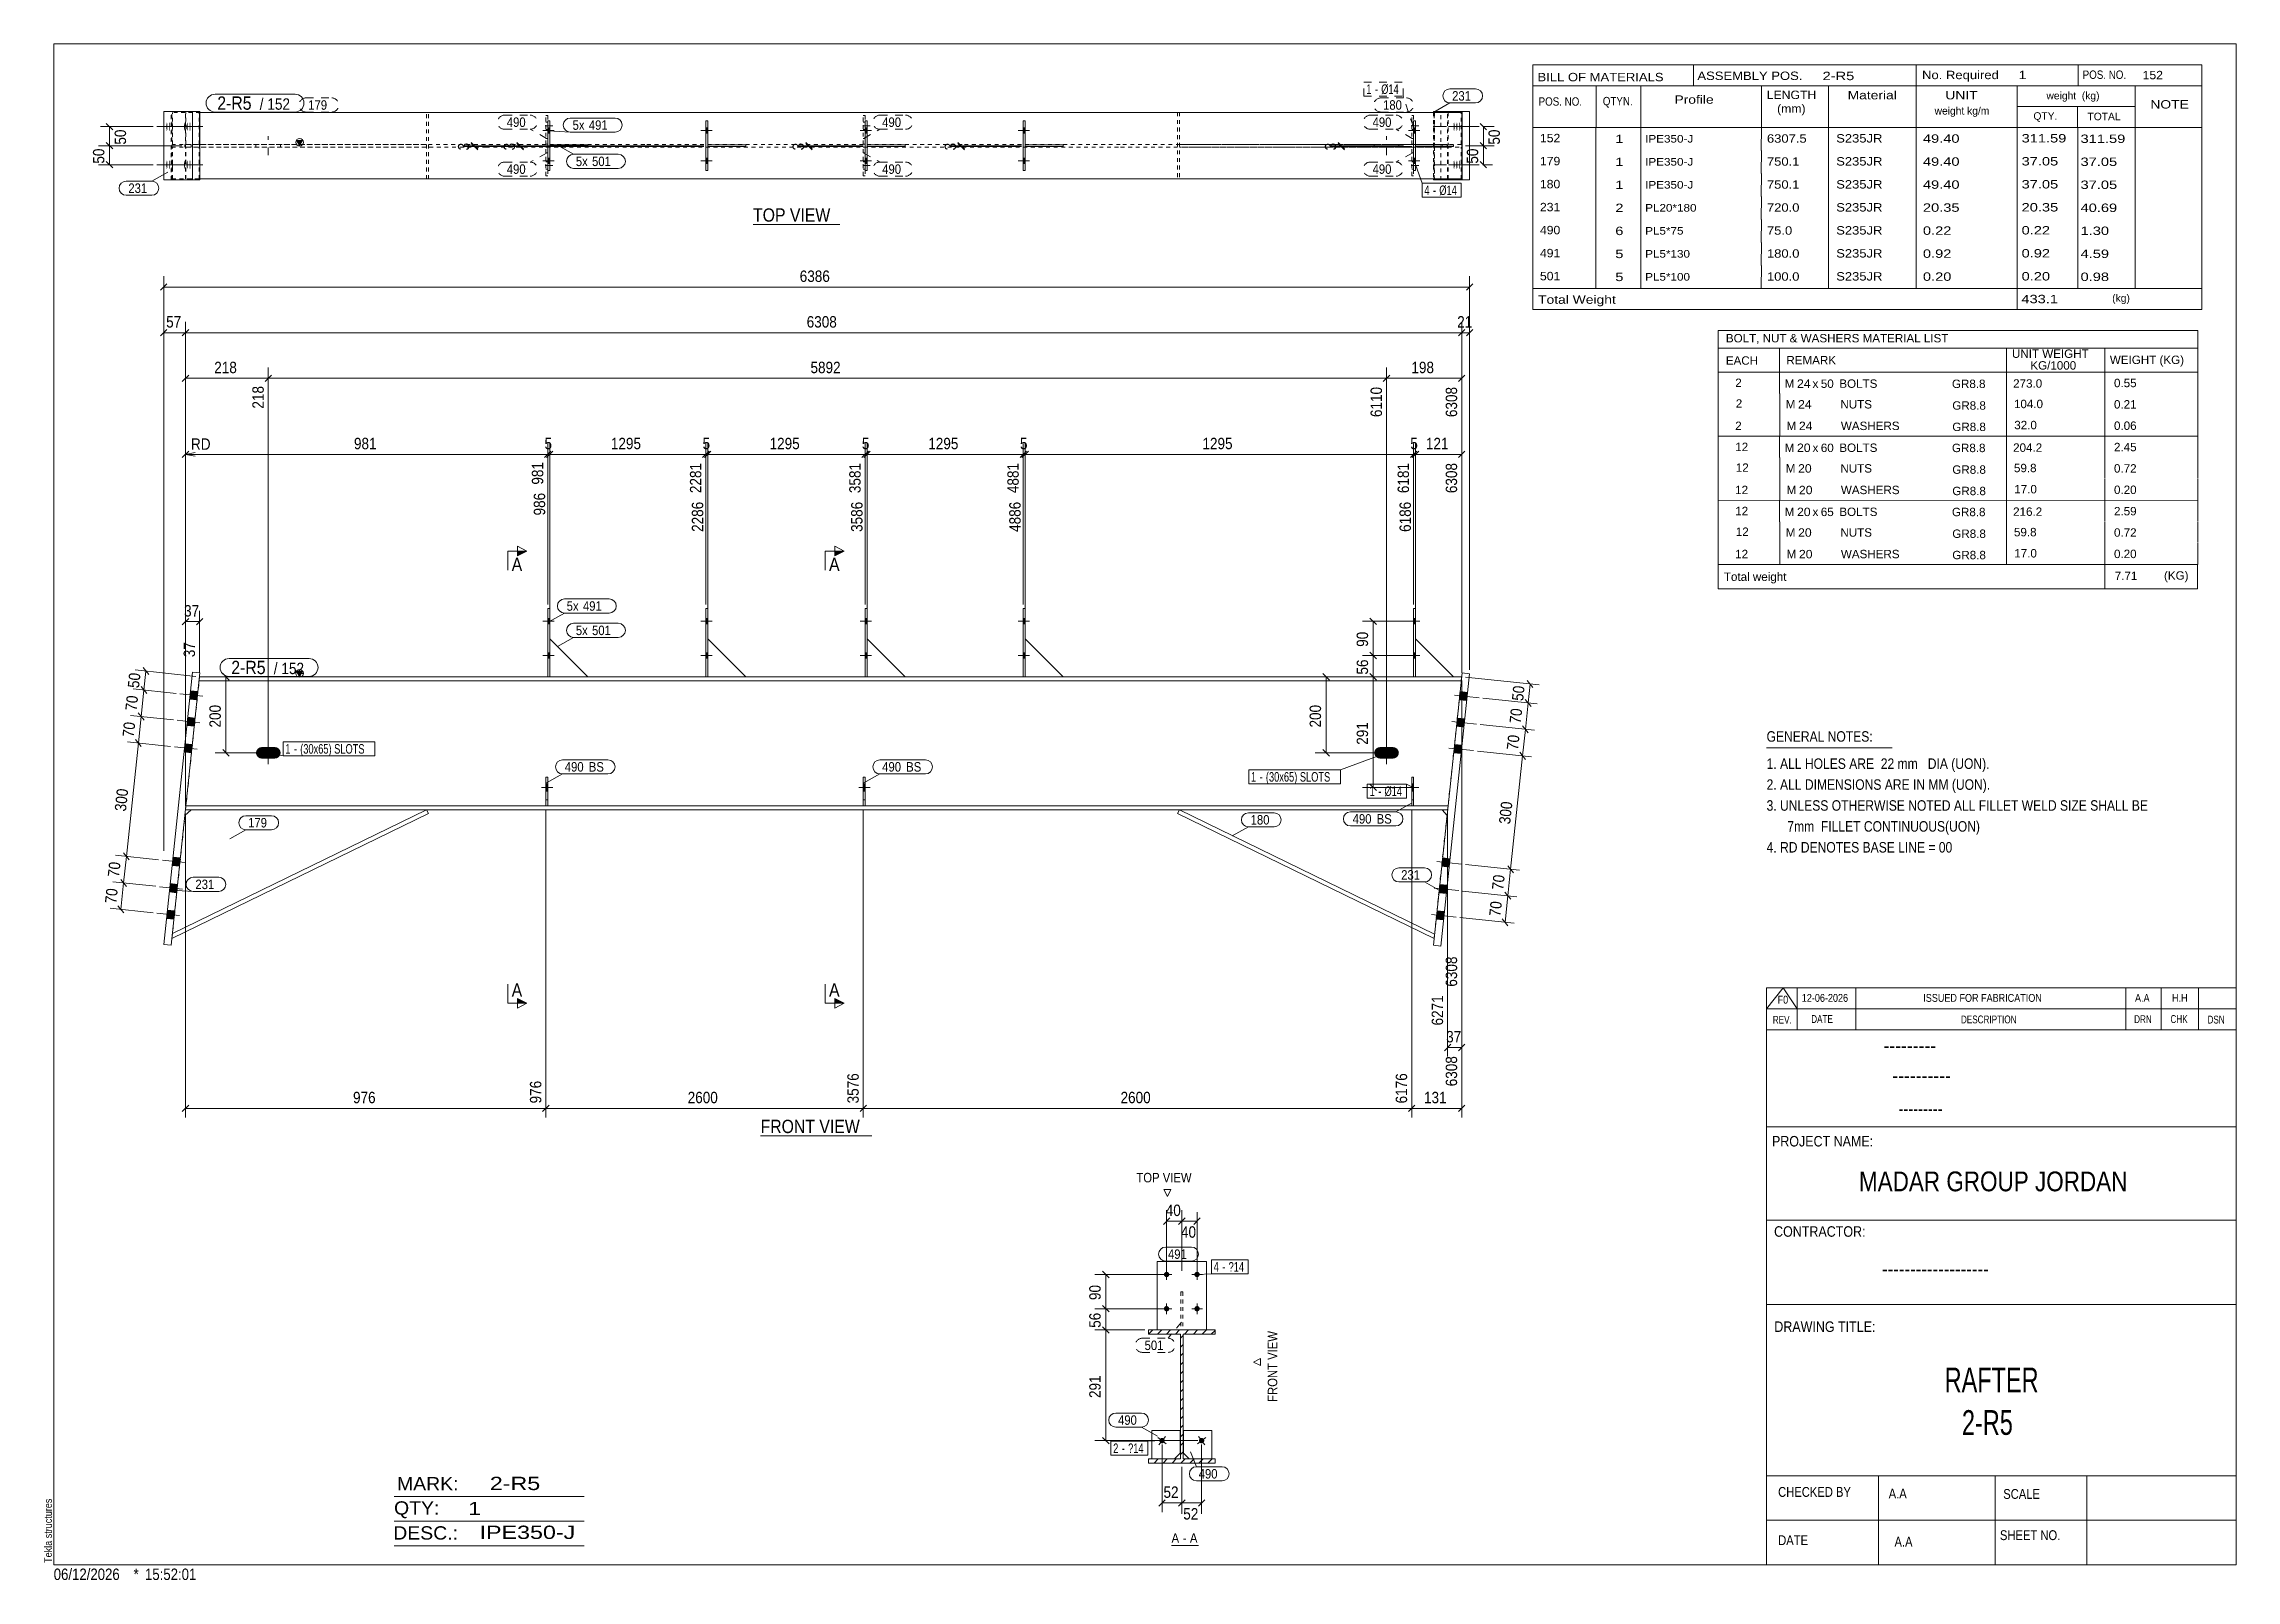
# Model space of a CAD drawing. Header units: millimetres. Extents: x 2 to 579, y 1 to 405.
import ezdxf

# ---------------------------------------------------------------- set-up
doc = ezdxf.new("R2010")
doc.units = ezdxf.units.MM
for name, pattern in [('XKITLINE00', [0]), ('XKITLINE01', [4, 1, -1, 1, -1]), ('XKITLINE02', [4, 2, -2])]:
    doc.linetypes.add(name, pattern=pattern)
for name, color, linetype, lineweight in [('Bolt', 3, 'Continuous', 0), ('BoltMark', 7, 'Continuous', 0), ('Dimensions', 7, 'Continuous', 0), ('DrawingSheet', 5, 'Continuous', 0), ('OtherObjectType', 7, 'Continuous', 0), ('Part', 2, 'Continuous', 0), ('PartMark', 7, 'Continuous', 0), ('Section', 6, 'Continuous', 0)]:
    doc.layers.add(name, color=color, linetype=linetype, lineweight=lineweight)
doc.styles.add('@ARIAL_UNICODE_MS_BOLD', font='ARIAL.TTF')
doc.styles.add('ARIAL', font='ARIAL.TTF')
doc.styles.add('ARIAL_NARROW', font='ARIALN.TTF')
doc.styles.add('COMIC_SANS_MS_BOLD', font='COMICBD.TTF')
doc.styles.add('SWIS721_EX_BT', font='ARIAL.TTF')
doc.styles.add('SWISSE', font='ARIAL.TTF')

# ---------------------------------------------------------------- blocks, each defined once
blk = doc.blocks.new('*A1')
at = {"layer": 'Part', "color": 7, "linetype": 'XKITLINE00', "lineweight": 0}
for p, q in [((292.95, 65.65), (294.05, 66.75)), ((292.95, 65.65), (292.95, 65.65)), ((295.3, 65.65), (296.4, 66.75)), ((297.66, 65.65), (298.76, 66.75)), ((300.02, 65.65), (301.12, 66.75)), ((301.35, 64.62), (302.05, 65.32)), ((302.38, 65.65), (303.48, 66.75)), ((304.73, 65.65), (305.83, 66.75)), ((307.09, 65.65), (308.19, 66.75)), ((309.45, 65.65), (310.45, 66.65)), ((301.35, 62.26), (302.05, 62.96)), ((301.35, 59.91), (302.05, 60.61)), ((301.35, 57.55), (302.05, 58.25)), ((301.35, 55.19), (302.05, 55.89)), ((301.35, 52.83), (302.05, 53.53)), ((301.35, 50.48), (302.05, 51.18)), ((301.35, 48.12), (302.05, 48.82)), ((301.35, 45.76), (302.05, 46.46)), ((301.35, 43.4), (302.05, 44.1)), ((301.35, 41.05), (302.05, 41.75)), ((301.35, 38.69), (302.05, 39.39)), ((301.35, 36.33), (302.05, 37.03)), ((301.35, 33.97), (302.05, 34.67)), ((292.95, 32.65), (293.15, 32.85)), ((294.41, 31.75), (295.51, 32.85)), ((296.76, 31.75), (297.86, 32.85)), ((299.12, 31.75), (300.22, 32.85)), ((301.48, 31.75), (302.58, 32.85)), ((303.84, 31.75), (304.94, 32.85)), ((306.19, 31.75), (307.29, 32.85)), ((308.55, 31.75), (309.65, 32.85))]:
    blk.add_line(p, q, dxfattribs=at)
blk = doc.blocks.new('*A2')
at = {"layer": 'Bolt'}
blk.add_hatch(color=3, dxfattribs=at).paths.add_polyline_path([(353.79, 217.04), (353.21, 217.15), (352.73, 217.48), (352.4, 217.97), (352.29, 218.54), (352.4, 219.11), (352.73, 219.6), (353.21, 219.93), (353.79, 220.04), (357.29, 220.04), (357.86, 219.93), (358.35, 219.6), (358.67, 219.11), (358.79, 218.54), (358.67, 217.97), (358.35, 217.48), (357.86, 217.15), (357.29, 217.04)], flags=17)
at = {"layer": 'Bolt', "color": 3, "linetype": 'XKITLINE00', "lineweight": 0}
for p, q in [((355.54, 221.54), (355.54, 215.54)), ((352.54, 218.54), (358.54, 218.54))]:
    blk.add_line(p, q, dxfattribs=at)
blk = doc.blocks.new('*A3')
at = {"layer": 'Bolt'}
blk.add_hatch(color=3, dxfattribs=at).paths.add_polyline_path([(59.68, 217.04), (59.11, 217.15), (58.62, 217.48), (58.3, 217.97), (58.18, 218.54), (58.3, 219.11), (58.62, 219.6), (59.11, 219.93), (59.68, 220.04), (63.18, 220.04), (63.76, 219.93), (64.24, 219.6), (64.57, 219.11), (64.68, 218.54), (64.57, 217.97), (64.24, 217.48), (63.76, 217.15), (63.18, 217.04)], flags=17)
at = {"layer": 'Bolt', "color": 3, "linetype": 'XKITLINE00', "lineweight": 0}
for p, q in [((61.43, 221.54), (61.43, 215.54)), ((58.43, 218.54), (64.43, 218.54))]:
    blk.add_line(p, q, dxfattribs=at)
blk = doc.blocks.new('*A4')
at = {"layer": 'Bolt', "color": 3, "linetype": 'XKITLINE02', "lineweight": 0}
for p, q in [((364, 209.44), (361, 209.44)), ((362.65, 210.42), (362.15, 210.42)), ((362.65, 208.46), (362.15, 208.46))]:
    blk.add_line(p, q, dxfattribs=at)
blk = doc.blocks.new('*A5')
at = {"layer": 'Bolt'}
blk.add_hatch(color=3, dxfattribs=at).paths.add_polyline_path([(362.65, 208.46), (362.15, 208.46), (362.15, 210.42), (362.65, 210.42)], flags=17)
at = {"layer": 'Bolt', "color": 3, "linetype": 'XKITLINE00', "lineweight": 0}
for p, q in [((364, 209.44), (361, 209.44)), ((362.65, 210.42), (362.15, 210.42)), ((362.65, 208.46), (362.15, 208.46))]:
    blk.add_line(p, q, dxfattribs=at)
blk = doc.blocks.new('*A6')
at = {"layer": 'Bolt', "color": 3, "linetype": 'XKITLINE02', "lineweight": 0}
for p, q in [((219.77, 209.44), (216.77, 209.44)), ((218.42, 210.42), (217.92, 210.42)), ((218.42, 208.46), (217.92, 208.46))]:
    blk.add_line(p, q, dxfattribs=at)
blk = doc.blocks.new('*A7')
at = {"layer": 'Bolt'}
blk.add_hatch(color=3, dxfattribs=at).paths.add_polyline_path([(218.42, 208.46), (217.92, 208.46), (217.92, 210.42), (218.42, 210.42)], flags=17)
at = {"layer": 'Bolt', "color": 3, "linetype": 'XKITLINE00', "lineweight": 0}
for p, q in [((219.77, 209.44), (216.77, 209.44)), ((218.42, 210.42), (217.92, 210.42)), ((218.42, 208.46), (217.92, 208.46))]:
    blk.add_line(p, q, dxfattribs=at)
blk = doc.blocks.new('*A8')
at = {"layer": 'Bolt', "color": 3, "linetype": 'XKITLINE02', "lineweight": 0}
for p, q in [((136.29, 209.44), (133.29, 209.44)), ((134.94, 210.42), (134.44, 210.42)), ((134.94, 208.46), (134.44, 208.46))]:
    blk.add_line(p, q, dxfattribs=at)
blk = doc.blocks.new('*A9')
at = {"layer": 'Bolt'}
blk.add_hatch(color=3, dxfattribs=at).paths.add_polyline_path([(134.94, 208.46), (134.44, 208.46), (134.44, 210.42), (134.94, 210.42)], flags=17)
at = {"layer": 'Bolt', "color": 3, "linetype": 'XKITLINE00', "lineweight": 0}
for p, q in [((136.29, 209.44), (133.29, 209.44)), ((134.94, 210.42), (134.44, 210.42)), ((134.94, 208.46), (134.44, 208.46))]:
    blk.add_line(p, q, dxfattribs=at)
blk = doc.blocks.new('*A10')
at = {"layer": 'Bolt'}
for points in [[(362.65, 253.84), (363.15, 253.84), (363.15, 252.44), (362.65, 252.44)], [(362.65, 253.84), (363.15, 253.84), (363.15, 252.44), (362.65, 252.44)], [(362.65, 244.84), (363.15, 244.84), (363.15, 243.44), (362.65, 243.44)], [(362.65, 244.84), (363.15, 244.84), (363.15, 243.44), (362.65, 243.44)]]:
    blk.add_hatch(color=3, dxfattribs=at).paths.add_polyline_path(points, flags=17)
at = {"layer": 'Bolt', "color": 3, "linetype": 'XKITLINE00', "lineweight": 0}
for p, q in [((363.15, 253.84), (362.65, 253.84)), ((363.15, 253.84), (362.65, 253.84)), ((364.31, 253.14), (361.31, 253.14)), ((364.31, 253.14), (361.31, 253.14)), ((363.15, 252.44), (362.65, 252.44)), ((363.15, 252.44), (362.65, 252.44)), ((364.31, 244.14), (361.31, 244.14)), ((364.31, 244.14), (361.31, 244.14)), ((363.15, 244.84), (362.65, 244.84)), ((363.15, 244.84), (362.65, 244.84)), ((363.15, 243.44), (362.65, 243.44)), ((363.15, 243.44), (362.65, 243.44))]:
    blk.add_line(p, q, dxfattribs=at)
blk = doc.blocks.new('*A11')
at = {"layer": 'Bolt'}
for points in [[(176.52, 253.84), (177.02, 253.84), (177.02, 252.44), (176.52, 252.44)], [(176.52, 253.84), (177.02, 253.84), (177.02, 252.44), (176.52, 252.44)], [(176.52, 244.84), (177.02, 244.84), (177.02, 243.44), (176.52, 243.44)], [(176.52, 244.84), (177.02, 244.84), (177.02, 243.44), (176.52, 243.44)]]:
    blk.add_hatch(color=3, dxfattribs=at).paths.add_polyline_path(points, flags=17)
at = {"layer": 'Bolt', "color": 3, "linetype": 'XKITLINE00', "lineweight": 0}
for p, q in [((177.02, 253.84), (176.52, 253.84)), ((177.02, 253.84), (176.52, 253.84)), ((178.18, 253.14), (175.18, 253.14)), ((178.18, 253.14), (175.18, 253.14)), ((177.02, 252.44), (176.52, 252.44)), ((177.02, 252.44), (176.52, 252.44)), ((178.18, 244.14), (175.18, 244.14)), ((178.18, 244.14), (175.18, 244.14)), ((177.02, 244.84), (176.52, 244.84)), ((177.02, 244.84), (176.52, 244.84)), ((177.02, 243.44), (176.52, 243.44)), ((177.02, 243.44), (176.52, 243.44))]:
    blk.add_line(p, q, dxfattribs=at)
blk = doc.blocks.new('*A12')
at = {"layer": 'Bolt'}
for points in [[(218.42, 253.84), (218.92, 253.84), (218.92, 252.44), (218.42, 252.44)], [(218.42, 253.84), (218.92, 253.84), (218.92, 252.44), (218.42, 252.44)], [(218.42, 244.84), (218.92, 244.84), (218.92, 243.44), (218.42, 243.44)], [(218.42, 244.84), (218.92, 244.84), (218.92, 243.44), (218.42, 243.44)]]:
    blk.add_hatch(color=3, dxfattribs=at).paths.add_polyline_path(points, flags=17)
at = {"layer": 'Bolt', "color": 3, "linetype": 'XKITLINE00', "lineweight": 0}
for p, q in [((218.92, 253.84), (218.42, 253.84)), ((218.92, 253.84), (218.42, 253.84)), ((220.08, 253.14), (217.08, 253.14)), ((220.08, 253.14), (217.08, 253.14)), ((218.92, 252.44), (218.42, 252.44)), ((218.92, 252.44), (218.42, 252.44)), ((220.08, 244.14), (217.08, 244.14)), ((220.08, 244.14), (217.08, 244.14)), ((218.92, 244.84), (218.42, 244.84)), ((218.92, 244.84), (218.42, 244.84)), ((218.92, 243.44), (218.42, 243.44)), ((218.92, 243.44), (218.42, 243.44))]:
    blk.add_line(p, q, dxfattribs=at)
blk = doc.blocks.new('*A13')
at = {"layer": 'Bolt'}
for points in [[(260, 253.84), (260.5, 253.84), (260.5, 252.44), (260, 252.44)], [(260, 253.84), (260.5, 253.84), (260.5, 252.44), (260, 252.44)], [(260, 244.84), (260.5, 244.84), (260.5, 243.44), (260, 243.44)], [(260, 244.84), (260.5, 244.84), (260.5, 243.44), (260, 243.44)]]:
    blk.add_hatch(color=3, dxfattribs=at).paths.add_polyline_path(points, flags=17)
at = {"layer": 'Bolt', "color": 3, "linetype": 'XKITLINE00', "lineweight": 0}
for p, q in [((260.5, 253.84), (260, 253.84)), ((260.5, 253.84), (260, 253.84)), ((261.66, 253.14), (258.66, 253.14)), ((261.66, 253.14), (258.66, 253.14)), ((260.5, 252.44), (260, 252.44)), ((260.5, 252.44), (260, 252.44)), ((261.66, 244.14), (258.66, 244.14)), ((261.66, 244.14), (258.66, 244.14)), ((260.5, 244.84), (260, 244.84)), ((260.5, 244.84), (260, 244.84)), ((260.5, 243.44), (260, 243.44)), ((260.5, 243.44), (260, 243.44))]:
    blk.add_line(p, q, dxfattribs=at)
blk = doc.blocks.new('*A14')
at = {"layer": 'Bolt'}
for points in [[(134.94, 253.84), (135.44, 253.84), (135.44, 252.44), (134.94, 252.44)], [(134.94, 253.84), (135.44, 253.84), (135.44, 252.44), (134.94, 252.44)], [(134.94, 244.84), (135.44, 244.84), (135.44, 243.44), (134.94, 243.44)], [(134.94, 244.84), (135.44, 244.84), (135.44, 243.44), (134.94, 243.44)]]:
    blk.add_hatch(color=3, dxfattribs=at).paths.add_polyline_path(points, flags=17)
at = {"layer": 'Bolt', "color": 3, "linetype": 'XKITLINE00', "lineweight": 0}
for p, q in [((135.44, 253.84), (134.94, 253.84)), ((135.44, 253.84), (134.94, 253.84)), ((136.6, 253.14), (133.6, 253.14)), ((136.6, 253.14), (133.6, 253.14)), ((135.44, 252.44), (134.94, 252.44)), ((135.44, 252.44), (134.94, 252.44)), ((136.6, 244.14), (133.6, 244.14)), ((136.6, 244.14), (133.6, 244.14)), ((135.44, 244.84), (134.94, 244.84)), ((135.44, 244.84), (134.94, 244.84)), ((135.44, 243.44), (134.94, 243.44)), ((135.44, 243.44), (134.94, 243.44))]:
    blk.add_line(p, q, dxfattribs=at)
blk = doc.blocks.new('*A15')
at = {"layer": 'Bolt'}
for points in [[(42.71, 232.47), (40.72, 232.68), (40.95, 234.87), (42.94, 234.66)], [(42.71, 232.47), (40.72, 232.68), (40.95, 234.87), (42.94, 234.66)], [(41.98, 225.51), (39.99, 225.72), (40.22, 227.91), (42.21, 227.7)], [(41.98, 225.51), (39.99, 225.72), (40.22, 227.91), (42.21, 227.7)], [(41.24, 218.55), (39.25, 218.76), (39.48, 220.95), (41.47, 220.74)], [(41.24, 218.55), (39.25, 218.76), (39.48, 220.95), (41.47, 220.74)], [(38.1, 188.72), (36.11, 188.93), (36.34, 191.11), (38.33, 190.91)], [(38.1, 188.72), (36.11, 188.93), (36.34, 191.11), (38.33, 190.91)], [(37.36, 181.76), (35.37, 181.97), (35.6, 184.15), (37.59, 183.94)], [(37.36, 181.76), (35.37, 181.97), (35.6, 184.15), (37.59, 183.94)], [(36.63, 174.79), (34.64, 175), (34.87, 177.19), (36.86, 176.98)], [(36.63, 174.79), (34.64, 175), (34.87, 177.19), (36.86, 176.98)]]:
    blk.add_hatch(color=3, dxfattribs=at).paths.add_polyline_path(points, flags=17)
at = {"layer": 'Bolt', "color": 3, "linetype": 'XKITLINE00', "lineweight": 0}
for p, q in [((38.2, 234.06), (44.17, 233.43)), ((38.2, 234.06), (44.17, 233.43)), ((40.72, 232.68), (42.71, 232.47)), ((40.72, 232.68), (42.71, 232.47)), ((40.95, 234.87), (42.94, 234.66)), ((40.95, 234.87), (42.94, 234.66)), ((37.47, 227.09), (43.43, 226.47)), ((37.47, 227.09), (43.43, 226.47)), ((39.99, 225.72), (41.98, 225.51)), ((39.99, 225.72), (41.98, 225.51)), ((40.22, 227.91), (42.21, 227.7)), ((40.22, 227.91), (42.21, 227.7)), ((36.73, 220.13), (42.7, 219.5)), ((36.73, 220.13), (42.7, 219.5)), ((39.48, 220.95), (41.47, 220.74)), ((39.48, 220.95), (41.47, 220.74)), ((39.25, 218.76), (41.24, 218.55)), ((39.25, 218.76), (41.24, 218.55)), ((33.59, 190.3), (39.55, 189.67)), ((33.59, 190.3), (39.55, 189.67)), ((36.34, 191.11), (38.33, 190.91)), ((36.34, 191.11), (38.33, 190.91)), ((36.11, 188.93), (38.1, 188.72)), ((36.11, 188.93), (38.1, 188.72)), ((32.85, 183.34), (38.82, 182.71)), ((32.85, 183.34), (38.82, 182.71)), ((35.37, 181.97), (37.36, 181.76)), ((35.37, 181.97), (37.36, 181.76)), ((35.6, 184.15), (37.59, 183.94)), ((35.6, 184.15), (37.59, 183.94)), ((32.12, 176.38), (38.08, 175.75)), ((32.12, 176.38), (38.08, 175.75)), ((34.64, 175), (36.63, 174.79)), ((34.64, 175), (36.63, 174.79)), ((34.87, 177.19), (36.86, 176.98)), ((34.87, 177.19), (36.86, 176.98))]:
    blk.add_line(p, q, dxfattribs=at)
blk = doc.blocks.new('*A16')
at = {"layer": 'Bolt'}
for points in [[(376.65, 232.26), (374.66, 232.47), (374.89, 234.66), (376.88, 234.45)], [(376.65, 232.26), (374.66, 232.47), (374.89, 234.66), (376.88, 234.45)], [(375.91, 225.3), (373.92, 225.51), (374.15, 227.7), (376.14, 227.49)], [(375.91, 225.3), (373.92, 225.51), (374.15, 227.7), (376.14, 227.49)], [(375.18, 218.34), (373.19, 218.55), (373.42, 220.74), (375.41, 220.53)], [(375.18, 218.34), (373.19, 218.55), (373.42, 220.74), (375.41, 220.53)], [(372.03, 188.51), (370.04, 188.72), (370.27, 190.91), (372.26, 190.7)], [(372.03, 188.51), (370.04, 188.72), (370.27, 190.91), (372.26, 190.7)], [(371.3, 181.55), (369.31, 181.76), (369.54, 183.94), (371.53, 183.73)], [(371.3, 181.55), (369.31, 181.76), (369.54, 183.94), (371.53, 183.73)], [(370.56, 174.58), (368.57, 174.79), (368.8, 176.98), (370.79, 176.77)], [(370.56, 174.58), (368.57, 174.79), (368.8, 176.98), (370.79, 176.77)]]:
    blk.add_hatch(color=3, dxfattribs=at).paths.add_polyline_path(points, flags=17)
at = {"layer": 'Bolt', "color": 3, "linetype": 'XKITLINE00', "lineweight": 0}
for p, q in [((379.89, 233.03), (373.43, 233.71)), ((379.89, 233.03), (373.43, 233.71)), ((376.65, 232.26), (374.66, 232.47)), ((376.65, 232.26), (374.66, 232.47)), ((376.88, 234.45), (374.89, 234.66)), ((376.88, 234.45), (374.89, 234.66)), ((379.16, 226.07), (372.7, 226.75)), ((379.16, 226.07), (372.7, 226.75)), ((375.91, 225.3), (373.92, 225.51)), ((375.91, 225.3), (373.92, 225.51)), ((376.14, 227.49), (374.15, 227.7)), ((376.14, 227.49), (374.15, 227.7)), ((378.43, 219.11), (371.96, 219.79)), ((378.43, 219.11), (371.96, 219.79)), ((375.41, 220.53), (373.42, 220.74)), ((375.41, 220.53), (373.42, 220.74)), ((375.18, 218.34), (373.19, 218.55)), ((375.18, 218.34), (373.19, 218.55)), ((372.26, 190.7), (370.27, 190.91)), ((372.26, 190.7), (370.27, 190.91)), ((375.28, 189.27), (368.81, 189.95)), ((375.28, 189.27), (368.81, 189.95)), ((372.03, 188.51), (370.04, 188.72)), ((372.03, 188.51), (370.04, 188.72)), ((374.54, 182.31), (368.08, 182.99)), ((374.54, 182.31), (368.08, 182.99)), ((371.3, 181.55), (369.31, 181.76)), ((371.3, 181.55), (369.31, 181.76)), ((371.53, 183.73), (369.54, 183.94)), ((371.53, 183.73), (369.54, 183.94)), ((373.81, 175.35), (367.35, 176.03)), ((373.81, 175.35), (367.35, 176.03)), ((370.56, 174.58), (368.57, 174.79)), ((370.56, 174.58), (368.57, 174.79)), ((370.79, 176.77), (368.8, 176.98)), ((370.79, 176.77), (368.8, 176.98))]:
    blk.add_line(p, q, dxfattribs=at)
blk = doc.blocks.new('*A17')
at = {"layer": 'Part'}
blk.add_hatch(color=2, dxfattribs=at).paths.add_polyline_path([(68.86, 239.94), (70.46, 239.94), (69.66, 238.54)], flags=17)
at = {"layer": 'Part', "color": 7, "linetype": 'XKITLINE01', "lineweight": 0}
for p, q in [((43.35, 238.54), (39.66, 203.54)), ((371.61, 203.54), (375.3, 238.54))]:
    blk.add_line(p, q, dxfattribs=at)
at = {"layer": 'Part', "color": 2, "linetype": 'XKITLINE00', "lineweight": 0}
for p, q in [((118.54, 237.44), (43.23, 237.44)), ((118.54, 238.54), (43.35, 238.54)), ((69.66, 238.54), (68.86, 239.94)), ((68.86, 239.94), (70.46, 239.94)), ((70.46, 239.94), (69.66, 238.54)), ((160.44, 238.54), (118.64, 238.54)), ((160.44, 237.44), (118.64, 237.44)), ((202.02, 238.54), (160.54, 238.54)), ((202.02, 237.44), (160.54, 237.44)), ((243.92, 238.54), (202.12, 238.54)), ((243.92, 237.44), (202.12, 237.44)), ((285.5, 238.54), (244.02, 238.54)), ((285.5, 237.44), (244.02, 237.44)), ((375.3, 238.54), (285.6, 238.54)), ((375.18, 237.44), (285.6, 237.44)), ((39.66, 203.54), (118.54, 203.54)), ((118.54, 204.64), (39.77, 204.64)), ((160.44, 204.64), (118.64, 204.64)), ((118.64, 203.54), (160.44, 203.54)), ((202.02, 204.64), (160.54, 204.64)), ((160.54, 203.54), (202.02, 203.54)), ((243.92, 204.64), (202.12, 204.64)), ((202.12, 203.54), (243.92, 203.54)), ((285.5, 204.64), (244.02, 204.64)), ((244.02, 203.54), (285.5, 203.54)), ((371.72, 204.64), (285.6, 204.64)), ((285.6, 203.54), (371.61, 203.54))]:
    blk.add_line(p, q, dxfattribs=at)
blk.add_circle((69.66, 239.44), 1, dxfattribs=at)
blk = doc.blocks.new('*A18')
at = {"layer": 'Part', "color": 2, "linetype": 'XKITLINE00', "lineweight": 0}
blk.add_line((373.15, 238.54), (363.15, 248.54), dxfattribs=at)
at = {"layer": 'Part', "color": 7, "linetype": 'XKITLINE01', "lineweight": 0}
for p, q in [((363.15, 248.54), (363.15, 238.54)), ((363.15, 238.54), (373.15, 238.54))]:
    blk.add_line(p, q, dxfattribs=at)
blk = doc.blocks.new('*A19')
at = {"layer": 'Part', "color": 7, "linetype": 'XKITLINE01', "lineweight": 0}
for p, q in [((362.15, 212.14), (362.15, 204.64)), ((362.65, 212.14), (362.15, 212.14)), ((362.65, 204.64), (362.65, 212.14)), ((362.15, 206.14), (362.65, 206.14)), ((362.15, 204.64), (362.65, 204.64))]:
    blk.add_line(p, q, dxfattribs=at)
blk = doc.blocks.new('*A20')
at = {"layer": 'Part', "color": 2, "linetype": 'XKITLINE00', "lineweight": 0}
for p, q in [((362.15, 204.64), (362.15, 212.14)), ((362.15, 212.14), (362.65, 212.14)), ((362.65, 212.14), (362.65, 204.64))]:
    blk.add_line(p, q, dxfattribs=at)
at = {"layer": 'Part', "color": 7, "linetype": 'XKITLINE01', "lineweight": 0}
for p, q in [((362.15, 206.14), (362.65, 206.14)), ((362.65, 204.64), (362.15, 204.64))]:
    blk.add_line(p, q, dxfattribs=at)
blk = doc.blocks.new('*A21')
at = {"layer": 'Part', "color": 7, "linetype": 'XKITLINE01', "lineweight": 0}
for p, q in [((217.92, 212.14), (217.92, 204.64)), ((218.42, 212.14), (217.92, 212.14)), ((218.42, 204.64), (218.42, 212.14)), ((217.92, 206.14), (218.42, 206.14)), ((217.92, 204.64), (218.42, 204.64))]:
    blk.add_line(p, q, dxfattribs=at)
blk = doc.blocks.new('*A22')
at = {"layer": 'Part', "color": 2, "linetype": 'XKITLINE00', "lineweight": 0}
for p, q in [((217.92, 204.64), (217.92, 212.14)), ((217.92, 212.14), (218.42, 212.14)), ((218.42, 212.14), (218.42, 204.64))]:
    blk.add_line(p, q, dxfattribs=at)
at = {"layer": 'Part', "color": 7, "linetype": 'XKITLINE01', "lineweight": 0}
for p, q in [((217.92, 206.14), (218.42, 206.14)), ((218.42, 204.64), (217.92, 204.64))]:
    blk.add_line(p, q, dxfattribs=at)
blk = doc.blocks.new('*A23')
at = {"layer": 'Part', "color": 7, "linetype": 'XKITLINE01', "lineweight": 0}
for p, q in [((134.44, 212.14), (134.44, 204.64)), ((134.94, 212.14), (134.44, 212.14)), ((134.94, 204.64), (134.94, 212.14)), ((134.44, 206.14), (134.94, 206.14)), ((134.44, 204.64), (134.94, 204.64))]:
    blk.add_line(p, q, dxfattribs=at)
blk = doc.blocks.new('*A24')
at = {"layer": 'Part', "color": 2, "linetype": 'XKITLINE00', "lineweight": 0}
for p, q in [((134.44, 204.64), (134.44, 212.14)), ((134.44, 212.14), (134.94, 212.14)), ((134.94, 212.14), (134.94, 204.64))]:
    blk.add_line(p, q, dxfattribs=at)
at = {"layer": 'Part', "color": 7, "linetype": 'XKITLINE01', "lineweight": 0}
for p, q in [((134.44, 206.14), (134.94, 206.14)), ((134.94, 204.64), (134.44, 204.64))]:
    blk.add_line(p, q, dxfattribs=at)
blk = doc.blocks.new('*A25')
at = {"layer": 'Part', "color": 2, "linetype": 'XKITLINE00', "lineweight": 0}
for p, q in [((363.15, 256.54), (362.65, 256.54)), ((362.65, 256.54), (362.65, 238.54)), ((363.15, 238.54), (363.15, 256.54))]:
    blk.add_line(p, q, dxfattribs=at)
at = {"layer": 'Part', "color": 7, "linetype": 'XKITLINE01', "lineweight": 0}
blk.add_line((362.65, 238.54), (363.15, 238.54), dxfattribs=at)
blk = doc.blocks.new('*A26')
at = {"layer": 'Part', "color": 2, "linetype": 'XKITLINE00', "lineweight": 0}
blk.add_line((187.02, 238.54), (177.02, 248.54), dxfattribs=at)
at = {"layer": 'Part', "color": 7, "linetype": 'XKITLINE01', "lineweight": 0}
for p, q in [((177.02, 248.54), (177.02, 238.54)), ((177.02, 238.54), (187.02, 238.54))]:
    blk.add_line(p, q, dxfattribs=at)
blk = doc.blocks.new('*A27')
at = {"layer": 'Part', "color": 2, "linetype": 'XKITLINE00', "lineweight": 0}
for p, q in [((176.52, 238.54), (176.52, 256.54)), ((176.52, 256.54), (177.02, 256.54)), ((177.02, 256.54), (177.02, 238.54))]:
    blk.add_line(p, q, dxfattribs=at)
at = {"layer": 'Part', "color": 7, "linetype": 'XKITLINE01', "lineweight": 0}
blk.add_line((177.02, 238.54), (176.52, 238.54), dxfattribs=at)
blk = doc.blocks.new('*A28')
at = {"layer": 'Part', "color": 2, "linetype": 'XKITLINE00', "lineweight": 0}
blk.add_line((228.92, 238.54), (218.92, 248.54), dxfattribs=at)
at = {"layer": 'Part', "color": 7, "linetype": 'XKITLINE01', "lineweight": 0}
for p, q in [((218.92, 248.54), (218.92, 238.54)), ((218.92, 238.54), (228.92, 238.54))]:
    blk.add_line(p, q, dxfattribs=at)
blk = doc.blocks.new('*A29')
at = {"layer": 'Part', "color": 2, "linetype": 'XKITLINE00', "lineweight": 0}
for p, q in [((218.42, 238.54), (218.42, 256.54)), ((218.42, 256.54), (218.92, 256.54)), ((218.92, 256.54), (218.92, 238.54))]:
    blk.add_line(p, q, dxfattribs=at)
at = {"layer": 'Part', "color": 7, "linetype": 'XKITLINE01', "lineweight": 0}
blk.add_line((218.92, 238.54), (218.42, 238.54), dxfattribs=at)
blk = doc.blocks.new('*A30')
at = {"layer": 'Part', "color": 2, "linetype": 'XKITLINE00', "lineweight": 0}
blk.add_line((270.5, 238.54), (260.5, 248.54), dxfattribs=at)
at = {"layer": 'Part', "color": 7, "linetype": 'XKITLINE01', "lineweight": 0}
for p, q in [((260.5, 248.54), (260.5, 238.54)), ((260.5, 238.54), (270.5, 238.54))]:
    blk.add_line(p, q, dxfattribs=at)
blk = doc.blocks.new('*A31')
at = {"layer": 'Part', "color": 2, "linetype": 'XKITLINE00', "lineweight": 0}
for p, q in [((260.5, 256.54), (260, 256.54)), ((260, 256.54), (260, 238.54)), ((260.5, 238.54), (260.5, 256.54))]:
    blk.add_line(p, q, dxfattribs=at)
at = {"layer": 'Part', "color": 7, "linetype": 'XKITLINE01', "lineweight": 0}
blk.add_line((260, 238.54), (260.5, 238.54), dxfattribs=at)
blk = doc.blocks.new('*A32')
at = {"layer": 'Part', "color": 2, "linetype": 'XKITLINE00', "lineweight": 0}
blk.add_line((145.44, 238.54), (135.44, 248.54), dxfattribs=at)
at = {"layer": 'Part', "color": 7, "linetype": 'XKITLINE01', "lineweight": 0}
for p, q in [((135.44, 248.54), (135.44, 238.54)), ((135.44, 238.54), (145.44, 238.54))]:
    blk.add_line(p, q, dxfattribs=at)
blk = doc.blocks.new('*A33')
at = {"layer": 'Part', "color": 2, "linetype": 'XKITLINE00', "lineweight": 0}
for p, q in [((134.94, 238.54), (134.94, 256.54)), ((134.94, 256.54), (135.44, 256.54)), ((135.44, 256.54), (135.44, 238.54))]:
    blk.add_line(p, q, dxfattribs=at)
at = {"layer": 'Part', "color": 7, "linetype": 'XKITLINE01', "lineweight": 0}
blk.add_line((135.44, 238.54), (134.94, 238.54), dxfattribs=at)
blk = doc.blocks.new('*A34')
at = {"layer": 'Part', "color": 2, "linetype": 'XKITLINE00', "lineweight": 0}
for p, q in [((33.91, 168.14), (41.47, 239.75)), ((43.46, 239.54), (35.9, 167.93)), ((43.46, 239.54), (41.47, 239.75)), ((35.9, 167.93), (33.91, 168.14))]:
    blk.add_line(p, q, dxfattribs=at)
blk = doc.blocks.new('*A35')
at = {"layer": 'Part', "color": 2, "linetype": 'XKITLINE00', "lineweight": 0}
for p, q in [((103.54, 202.56), (36.09, 169.73)), ((103.05, 203.54), (36.23, 171.02)), ((39.51, 202.09), (41.12, 203.54)), ((103.05, 203.54), (103.54, 202.56))]:
    blk.add_line(p, q, dxfattribs=at)
at = {"layer": 'Part', "color": 7, "linetype": 'XKITLINE01', "lineweight": 0}
for p, q in [((36.09, 169.73), (39.51, 202.09)), ((103.05, 203.54), (41.12, 203.54))]:
    blk.add_line(p, q, dxfattribs=at)
blk = doc.blocks.new('*A36')
at = {"layer": 'Part', "color": 2, "linetype": 'XKITLINE00', "lineweight": 0}
for p, q in [((375.4, 239.54), (367.85, 167.93)), ((369.84, 167.72), (377.39, 239.33)), ((377.39, 239.33), (375.4, 239.54)), ((367.85, 167.93), (369.84, 167.72))]:
    blk.add_line(p, q, dxfattribs=at)
blk = doc.blocks.new('*A37')
at = {"layer": 'Part', "color": 2, "linetype": 'XKITLINE00', "lineweight": 0}
for p, q in [((300.6, 202.56), (301.08, 203.54)), ((368.04, 169.73), (300.6, 202.56)), ((368.16, 170.89), (301.08, 203.54)), ((371.45, 202.09), (370.15, 203.54))]:
    blk.add_line(p, q, dxfattribs=at)
at = {"layer": 'Part', "color": 7, "linetype": 'XKITLINE01', "lineweight": 0}
for p, q in [((370.15, 203.54), (301.08, 203.54)), ((371.45, 202.09), (368.04, 169.73))]:
    blk.add_line(p, q, dxfattribs=at)
blk = doc.blocks.new('*A38')
at = {"layer": 'Bolt', "color": 3, "linetype": 'XKITLINE02', "lineweight": 0}
for p, q in [((355.54, 375.72), (355.54, 380.72)), ((352.29, 377.87), (352.29, 378.57)), ((358.79, 377.87), (358.79, 378.57))]:
    blk.add_line(p, q, dxfattribs=at)
blk = doc.blocks.new('*A39')
at = {"layer": 'Bolt', "color": 3, "linetype": 'XKITLINE02', "lineweight": 0}
for p, q in [((61.43, 375.72), (61.43, 380.72)), ((58.18, 377.87), (58.18, 378.57)), ((64.68, 377.87), (64.68, 378.57))]:
    blk.add_line(p, q, dxfattribs=at)
blk = doc.blocks.new('*A40')
at = {"layer": 'Bolt', "color": 3, "linetype": 'XKITLINE02', "lineweight": 0}
for p, q in [((364, 383.42), (361, 383.42)), ((362.65, 384.4), (362.15, 384.4)), ((362.65, 382.44), (362.15, 382.44))]:
    blk.add_line(p, q, dxfattribs=at)
blk = doc.blocks.new('*A41')
at = {"layer": 'Bolt', "color": 3, "linetype": 'XKITLINE02', "lineweight": 0}
for p, q in [((364, 373.02), (361, 373.02)), ((362.65, 374), (362.15, 374)), ((362.65, 372.04), (362.15, 372.04))]:
    blk.add_line(p, q, dxfattribs=at)
blk = doc.blocks.new('*A42')
at = {"layer": 'Bolt', "color": 3, "linetype": 'XKITLINE02', "lineweight": 0}
for p, q in [((219.77, 383.42), (216.77, 383.42)), ((218.42, 384.4), (217.92, 384.4)), ((218.42, 382.44), (217.92, 382.44))]:
    blk.add_line(p, q, dxfattribs=at)
blk = doc.blocks.new('*A43')
at = {"layer": 'Bolt', "color": 3, "linetype": 'XKITLINE02', "lineweight": 0}
for p, q in [((219.77, 373.02), (216.77, 373.02)), ((218.42, 374), (217.92, 374)), ((218.42, 372.04), (217.92, 372.04))]:
    blk.add_line(p, q, dxfattribs=at)
blk = doc.blocks.new('*A44')
at = {"layer": 'Bolt', "color": 3, "linetype": 'XKITLINE02', "lineweight": 0}
for p, q in [((136.29, 383.42), (133.29, 383.42)), ((134.94, 384.4), (134.44, 384.4)), ((134.94, 382.44), (134.44, 382.44))]:
    blk.add_line(p, q, dxfattribs=at)
blk = doc.blocks.new('*A45')
at = {"layer": 'Bolt', "color": 3, "linetype": 'XKITLINE02', "lineweight": 0}
for p, q in [((136.29, 373.02), (133.29, 373.02)), ((134.94, 374), (134.44, 374)), ((134.94, 372.04), (134.44, 372.04))]:
    blk.add_line(p, q, dxfattribs=at)
blk = doc.blocks.new('*A46')
at = {"layer": 'Bolt'}
for points in [[(362.65, 382.92), (363.15, 382.92), (363.15, 381.52), (362.65, 381.52)], [(362.65, 382.92), (363.15, 382.92), (363.15, 381.52), (362.65, 381.52)], [(362.65, 374.92), (363.15, 374.92), (363.15, 373.52), (362.65, 373.52)], [(362.65, 374.92), (363.15, 374.92), (363.15, 373.52), (362.65, 373.52)]]:
    blk.add_hatch(color=3, dxfattribs=at).paths.add_polyline_path(points, flags=17)
at = {"layer": 'Bolt', "color": 3, "linetype": 'XKITLINE00', "lineweight": 0}
for p, q in [((364.31, 382.22), (361.31, 382.22)), ((364.31, 382.22), (361.31, 382.22)), ((363.15, 382.92), (362.65, 382.92)), ((363.15, 382.92), (362.65, 382.92)), ((363.15, 381.52), (362.65, 381.52)), ((363.15, 381.52), (362.65, 381.52)), ((363.15, 374.92), (362.65, 374.92)), ((363.15, 374.92), (362.65, 374.92)), ((364.31, 374.22), (361.31, 374.22)), ((364.31, 374.22), (361.31, 374.22)), ((363.15, 373.52), (362.65, 373.52)), ((363.15, 373.52), (362.65, 373.52))]:
    blk.add_line(p, q, dxfattribs=at)
blk = doc.blocks.new('*A47')
at = {"layer": 'Bolt'}
for points in [[(176.52, 382.92), (177.02, 382.92), (177.02, 381.52), (176.52, 381.52)], [(176.52, 382.92), (177.02, 382.92), (177.02, 381.52), (176.52, 381.52)], [(176.52, 374.92), (177.02, 374.92), (177.02, 373.52), (176.52, 373.52)], [(176.52, 374.92), (177.02, 374.92), (177.02, 373.52), (176.52, 373.52)]]:
    blk.add_hatch(color=3, dxfattribs=at).paths.add_polyline_path(points, flags=17)
at = {"layer": 'Bolt', "color": 3, "linetype": 'XKITLINE00', "lineweight": 0}
for p, q in [((178.18, 382.22), (175.18, 382.22)), ((178.18, 382.22), (175.18, 382.22)), ((177.02, 382.92), (176.52, 382.92)), ((177.02, 382.92), (176.52, 382.92)), ((177.02, 381.52), (176.52, 381.52)), ((177.02, 381.52), (176.52, 381.52)), ((177.02, 374.92), (176.52, 374.92)), ((177.02, 374.92), (176.52, 374.92)), ((178.18, 374.22), (175.18, 374.22)), ((178.18, 374.22), (175.18, 374.22)), ((177.02, 373.52), (176.52, 373.52)), ((177.02, 373.52), (176.52, 373.52))]:
    blk.add_line(p, q, dxfattribs=at)
blk = doc.blocks.new('*A48')
at = {"layer": 'Bolt'}
for points in [[(218.42, 382.92), (218.92, 382.92), (218.92, 381.52), (218.42, 381.52)], [(218.42, 382.92), (218.92, 382.92), (218.92, 381.52), (218.42, 381.52)], [(218.42, 374.92), (218.92, 374.92), (218.92, 373.52), (218.42, 373.52)], [(218.42, 374.92), (218.92, 374.92), (218.92, 373.52), (218.42, 373.52)]]:
    blk.add_hatch(color=3, dxfattribs=at).paths.add_polyline_path(points, flags=17)
at = {"layer": 'Bolt', "color": 3, "linetype": 'XKITLINE00', "lineweight": 0}
for p, q in [((220.08, 382.22), (217.08, 382.22)), ((220.08, 382.22), (217.08, 382.22)), ((218.92, 382.92), (218.42, 382.92)), ((218.92, 382.92), (218.42, 382.92)), ((218.92, 381.52), (218.42, 381.52)), ((218.92, 381.52), (218.42, 381.52)), ((218.92, 374.92), (218.42, 374.92)), ((218.92, 374.92), (218.42, 374.92)), ((220.08, 374.22), (217.08, 374.22)), ((220.08, 374.22), (217.08, 374.22)), ((218.92, 373.52), (218.42, 373.52)), ((218.92, 373.52), (218.42, 373.52))]:
    blk.add_line(p, q, dxfattribs=at)
blk = doc.blocks.new('*A49')
at = {"layer": 'Bolt'}
for points in [[(260, 382.92), (260.5, 382.92), (260.5, 381.52), (260, 381.52)], [(260, 382.92), (260.5, 382.92), (260.5, 381.52), (260, 381.52)], [(260, 374.92), (260.5, 374.92), (260.5, 373.52), (260, 373.52)], [(260, 374.92), (260.5, 374.92), (260.5, 373.52), (260, 373.52)]]:
    blk.add_hatch(color=3, dxfattribs=at).paths.add_polyline_path(points, flags=17)
at = {"layer": 'Bolt', "color": 3, "linetype": 'XKITLINE00', "lineweight": 0}
for p, q in [((261.66, 382.22), (258.66, 382.22)), ((261.66, 382.22), (258.66, 382.22)), ((260.5, 382.92), (260, 382.92)), ((260.5, 382.92), (260, 382.92)), ((260.5, 381.52), (260, 381.52)), ((260.5, 381.52), (260, 381.52)), ((260.5, 374.92), (260, 374.92)), ((260.5, 374.92), (260, 374.92)), ((261.66, 374.22), (258.66, 374.22)), ((261.66, 374.22), (258.66, 374.22)), ((260.5, 373.52), (260, 373.52)), ((260.5, 373.52), (260, 373.52))]:
    blk.add_line(p, q, dxfattribs=at)
blk = doc.blocks.new('*A50')
at = {"layer": 'Bolt'}
for points in [[(134.94, 382.92), (135.44, 382.92), (135.44, 381.52), (134.94, 381.52)], [(134.94, 382.92), (135.44, 382.92), (135.44, 381.52), (134.94, 381.52)], [(134.94, 374.92), (135.44, 374.92), (135.44, 373.52), (134.94, 373.52)], [(134.94, 374.92), (135.44, 374.92), (135.44, 373.52), (134.94, 373.52)]]:
    blk.add_hatch(color=3, dxfattribs=at).paths.add_polyline_path(points, flags=17)
at = {"layer": 'Bolt', "color": 3, "linetype": 'XKITLINE00', "lineweight": 0}
for p, q in [((136.6, 382.22), (133.6, 382.22)), ((136.6, 382.22), (133.6, 382.22)), ((135.44, 382.92), (134.94, 382.92)), ((135.44, 382.92), (134.94, 382.92)), ((135.44, 381.52), (134.94, 381.52)), ((135.44, 381.52), (134.94, 381.52)), ((135.44, 374.92), (134.94, 374.92)), ((135.44, 374.92), (134.94, 374.92)), ((136.6, 374.22), (133.6, 374.22)), ((136.6, 374.22), (133.6, 374.22)), ((135.44, 373.52), (134.94, 373.52)), ((135.44, 373.52), (134.94, 373.52))]:
    blk.add_line(p, q, dxfattribs=at)
blk = doc.blocks.new('*A51')
at = {"layer": 'Bolt'}
for points in [[(34.87, 383.16), (34.87, 383.11), (34.87, 383.06), (34.87, 383), (34.87, 382.95), (34.87, 382.9), (34.86, 382.85), (34.86, 382.8), (34.86, 382.75), (34.86, 382.7), (34.86, 382.65), (34.85, 382.61), (34.85, 382.56), (34.84, 382.52), (34.84, 382.48), (34.84, 382.44), (34.83, 382.4), (34.83, 382.37), (34.82, 382.34), (34.82, 382.3), (34.81, 382.28), (34.81, 382.25), (34.8, 382.22), (34.8, 382.2), (34.79, 382.18), (34.79, 382.17), (34.78, 382.15), (34.78, 382.14), (34.77, 382.13), (34.76, 382.12), (34.76, 382.12), (34.75, 382.12), (34.75, 382.12), (34.74, 382.12), (34.74, 382.13), (34.73, 382.14), (34.72, 382.15), (34.72, 382.17), (34.71, 382.18), (34.71, 382.2), (34.7, 382.22), (34.7, 382.25), (34.69, 382.28), (34.69, 382.3), (34.68, 382.34), (34.68, 382.37), (34.67, 382.4), (34.67, 382.44), (34.67, 382.48), (34.66, 382.52), (34.66, 382.56), (34.65, 382.61), (34.65, 382.65), (34.65, 382.7), (34.65, 382.75), (34.64, 382.8), (34.64, 382.85), (34.64, 382.9), (34.64, 382.95), (34.64, 383), (34.64, 383.06), (34.64, 383.11), (34.63, 383.16), (34.63, 383.22), (34.63, 383.27), (34.64, 383.33), (34.64, 383.38), (34.64, 383.43), (34.64, 383.49), (34.64, 383.54), (34.64, 383.59), (34.64, 383.64), (34.65, 383.69), (34.65, 383.74), (34.65, 383.78), (34.65, 383.83), (34.66, 383.87), (34.66, 383.92), (34.67, 383.96), (34.67, 384), (34.67, 384.03), (34.68, 384.07), (34.68, 384.1), (34.69, 384.13), (34.69, 384.16), (34.7, 384.19), (34.7, 384.21), (34.71, 384.24), (34.71, 384.25), (34.72, 384.27), (34.72, 384.29), (34.73, 384.3), (34.74, 384.31), (34.74, 384.31), (34.75, 384.32), (34.75, 384.32), (34.76, 384.32), (34.76, 384.31), (34.77, 384.31), (34.78, 384.3), (34.78, 384.29), (34.79, 384.27), (34.79, 384.25), (34.8, 384.24), (34.8, 384.21), (34.81, 384.19), (34.81, 384.16), (34.82, 384.13), (34.82, 384.1), (34.83, 384.07), (34.83, 384.03), (34.84, 384), (34.84, 383.96), (34.84, 383.92), (34.85, 383.87), (34.85, 383.83), (34.86, 383.78), (34.86, 383.74), (34.86, 383.69), (34.86, 383.64), (34.86, 383.59), (34.87, 383.54), (34.87, 383.49), (34.87, 383.43), (34.87, 383.38), (34.87, 383.33), (34.87, 383.27), (34.87, 383.22)], [(35.61, 383.16), (35.61, 383.11), (35.6, 383.06), (35.6, 383), (35.6, 382.95), (35.6, 382.9), (35.6, 382.85), (35.6, 382.8), (35.59, 382.75), (35.59, 382.7), (35.59, 382.65), (35.59, 382.61), (35.58, 382.56), (35.58, 382.52), (35.58, 382.48), (35.57, 382.44), (35.57, 382.4), (35.56, 382.37), (35.56, 382.34), (35.55, 382.3), (35.55, 382.28), (35.54, 382.25), (35.54, 382.22), (35.53, 382.2), (35.53, 382.18), (35.52, 382.17), (35.52, 382.15), (35.51, 382.14), (35.5, 382.13), (35.5, 382.12), (35.49, 382.12), (35.49, 382.12), (35.48, 382.12), (35.48, 382.12), (35.47, 382.13), (35.46, 382.14), (35.46, 382.15), (35.45, 382.17), (35.45, 382.18), (35.44, 382.2), (35.44, 382.22), (35.43, 382.25), (35.43, 382.28), (35.42, 382.3), (35.42, 382.34), (35.41, 382.37), (35.41, 382.4), (35.4, 382.44), (35.4, 382.48), (35.4, 382.52), (35.39, 382.56), (35.39, 382.61), (35.39, 382.65), (35.38, 382.7), (35.38, 382.75), (35.38, 382.8), (35.38, 382.85), (35.37, 382.9), (35.37, 382.95), (35.37, 383), (35.37, 383.06), (35.37, 383.11), (35.37, 383.16), (35.37, 383.22), (35.37, 383.27), (35.37, 383.33), (35.37, 383.38), (35.37, 383.43), (35.37, 383.49), (35.37, 383.54), (35.38, 383.59), (35.38, 383.64), (35.38, 383.69), (35.38, 383.74), (35.39, 383.78), (35.39, 383.83), (35.39, 383.87), (35.4, 383.92), (35.4, 383.96), (35.4, 384), (35.41, 384.03), (35.41, 384.07), (35.42, 384.1), (35.42, 384.13), (35.43, 384.16), (35.43, 384.19), (35.44, 384.21), (35.44, 384.24), (35.45, 384.25), (35.45, 384.27), (35.46, 384.29), (35.46, 384.3), (35.47, 384.31), (35.48, 384.31), (35.48, 384.32), (35.49, 384.32), (35.49, 384.32), (35.5, 384.31), (35.5, 384.31), (35.51, 384.3), (35.52, 384.29), (35.52, 384.27), (35.53, 384.25), (35.53, 384.24), (35.54, 384.21), (35.54, 384.19), (35.55, 384.16), (35.55, 384.13), (35.56, 384.1), (35.56, 384.07), (35.57, 384.03), (35.57, 384), (35.58, 383.96), (35.58, 383.92), (35.58, 383.87), (35.59, 383.83), (35.59, 383.78), (35.59, 383.74), (35.59, 383.69), (35.6, 383.64), (35.6, 383.59), (35.6, 383.54), (35.6, 383.49), (35.6, 383.43), (35.6, 383.38), (35.61, 383.33), (35.61, 383.27), (35.61, 383.22)], [(36.34, 383.16), (36.34, 383.11), (36.34, 383.06), (36.34, 383), (36.34, 382.95), (36.34, 382.9), (36.33, 382.85), (36.33, 382.8), (36.33, 382.75), (36.33, 382.7), (36.32, 382.65), (36.32, 382.61), (36.32, 382.56), (36.31, 382.52), (36.31, 382.48), (36.31, 382.44), (36.3, 382.4), (36.3, 382.37), (36.29, 382.34), (36.29, 382.3), (36.28, 382.28), (36.28, 382.25), (36.27, 382.22), (36.27, 382.2), (36.26, 382.18), (36.26, 382.17), (36.25, 382.15), (36.24, 382.14), (36.24, 382.13), (36.23, 382.12), (36.23, 382.12), (36.22, 382.12), (36.22, 382.12), (36.21, 382.12), (36.2, 382.13), (36.2, 382.14), (36.19, 382.15), (36.19, 382.17), (36.18, 382.18), (36.18, 382.2), (36.17, 382.22), (36.17, 382.25), (36.16, 382.28), (36.16, 382.3), (36.15, 382.34), (36.15, 382.37), (36.14, 382.4), (36.14, 382.44), (36.13, 382.48), (36.13, 382.52), (36.13, 382.56), (36.12, 382.61), (36.12, 382.65), (36.12, 382.7), (36.11, 382.75), (36.11, 382.8), (36.11, 382.85), (36.11, 382.9), (36.11, 382.95), (36.11, 383), (36.1, 383.06), (36.1, 383.11), (36.1, 383.16), (36.1, 383.22), (36.1, 383.27), (36.1, 383.33), (36.1, 383.38), (36.11, 383.43), (36.11, 383.49), (36.11, 383.54), (36.11, 383.59), (36.11, 383.64), (36.11, 383.69), (36.12, 383.74), (36.12, 383.78), (36.12, 383.83), (36.13, 383.87), (36.13, 383.92), (36.13, 383.96), (36.14, 384), (36.14, 384.03), (36.15, 384.07), (36.15, 384.1), (36.16, 384.13), (36.16, 384.16), (36.17, 384.19), (36.17, 384.21), (36.18, 384.24), (36.18, 384.25), (36.19, 384.27), (36.19, 384.29), (36.2, 384.3), (36.2, 384.31), (36.21, 384.31), (36.22, 384.32), (36.22, 384.32), (36.23, 384.32), (36.23, 384.31), (36.24, 384.31), (36.24, 384.3), (36.25, 384.29), (36.26, 384.27), (36.26, 384.25), (36.27, 384.24), (36.27, 384.21), (36.28, 384.19), (36.28, 384.16), (36.29, 384.13), (36.29, 384.1), (36.3, 384.07), (36.3, 384.03), (36.31, 384), (36.31, 383.96), (36.31, 383.92), (36.32, 383.87), (36.32, 383.83), (36.32, 383.78), (36.33, 383.74), (36.33, 383.69), (36.33, 383.64), (36.33, 383.59), (36.34, 383.54), (36.34, 383.49), (36.34, 383.43), (36.34, 383.38), (36.34, 383.33), (36.34, 383.27), (36.34, 383.22)], [(39.49, 383.16), (39.49, 383.11), (39.49, 383.06), (39.48, 383), (39.48, 382.95), (39.48, 382.9), (39.48, 382.85), (39.48, 382.8), (39.48, 382.75), (39.47, 382.7), (39.47, 382.65), (39.47, 382.61), (39.46, 382.56), (39.46, 382.52), (39.46, 382.48), (39.45, 382.44), (39.45, 382.4), (39.44, 382.37), (39.44, 382.34), (39.43, 382.3), (39.43, 382.28), (39.42, 382.25), (39.42, 382.22), (39.41, 382.2), (39.41, 382.18), (39.4, 382.17), (39.4, 382.15), (39.39, 382.14), (39.39, 382.13), (39.38, 382.12), (39.37, 382.12), (39.37, 382.12), (39.36, 382.12), (39.36, 382.12), (39.35, 382.13), (39.35, 382.14), (39.34, 382.15), (39.33, 382.17), (39.33, 382.18), (39.32, 382.2), (39.32, 382.22), (39.31, 382.25), (39.31, 382.28), (39.3, 382.3), (39.3, 382.34), (39.29, 382.37), (39.29, 382.4), (39.28, 382.44), (39.28, 382.48), (39.28, 382.52), (39.27, 382.56), (39.27, 382.61), (39.27, 382.65), (39.26, 382.7), (39.26, 382.75), (39.26, 382.8), (39.26, 382.85), (39.25, 382.9), (39.25, 382.95), (39.25, 383), (39.25, 383.06), (39.25, 383.11), (39.25, 383.16), (39.25, 383.22), (39.25, 383.27), (39.25, 383.33), (39.25, 383.38), (39.25, 383.43), (39.25, 383.49), (39.25, 383.54), (39.26, 383.59), (39.26, 383.64), (39.26, 383.69), (39.26, 383.74), (39.27, 383.78), (39.27, 383.83), (39.27, 383.87), (39.28, 383.92), (39.28, 383.96), (39.28, 384), (39.29, 384.03), (39.29, 384.07), (39.3, 384.1), (39.3, 384.13), (39.31, 384.16), (39.31, 384.19), (39.32, 384.21), (39.32, 384.24), (39.33, 384.25), (39.33, 384.27), (39.34, 384.29), (39.35, 384.3), (39.35, 384.31), (39.36, 384.31), (39.36, 384.32), (39.37, 384.32), (39.37, 384.32), (39.38, 384.31), (39.39, 384.31), (39.39, 384.3), (39.4, 384.29), (39.4, 384.27), (39.41, 384.25), (39.41, 384.24), (39.42, 384.21), (39.42, 384.19), (39.43, 384.16), (39.43, 384.13), (39.44, 384.1), (39.44, 384.07), (39.45, 384.03), (39.45, 384), (39.46, 383.96), (39.46, 383.92), (39.46, 383.87), (39.47, 383.83), (39.47, 383.78), (39.47, 383.74), (39.48, 383.69), (39.48, 383.64), (39.48, 383.59), (39.48, 383.54), (39.48, 383.49), (39.48, 383.43), (39.49, 383.38), (39.49, 383.33), (39.49, 383.27), (39.49, 383.22)], [(40.22, 383.16), (40.22, 383.11), (40.22, 383.06), (40.22, 383), (40.22, 382.95), (40.22, 382.9), (40.21, 382.85), (40.21, 382.8), (40.21, 382.75), (40.21, 382.7), (40.2, 382.65), (40.2, 382.61), (40.2, 382.56), (40.19, 382.52), (40.19, 382.48), (40.19, 382.44), (40.18, 382.4), (40.18, 382.37), (40.17, 382.34), (40.17, 382.3), (40.16, 382.28), (40.16, 382.25), (40.15, 382.22), (40.15, 382.2), (40.14, 382.18), (40.14, 382.17), (40.13, 382.15), (40.13, 382.14), (40.12, 382.13), (40.11, 382.12), (40.11, 382.12), (40.1, 382.12), (40.1, 382.12), (40.09, 382.12), (40.09, 382.13), (40.08, 382.14), (40.07, 382.15), (40.07, 382.17), (40.06, 382.18), (40.06, 382.2), (40.05, 382.22), (40.05, 382.25), (40.04, 382.28), (40.04, 382.3), (40.03, 382.34), (40.03, 382.37), (40.02, 382.4), (40.02, 382.44), (40.01, 382.48), (40.01, 382.52), (40.01, 382.56), (40, 382.61), (40, 382.65), (40, 382.7), (40, 382.75), (39.99, 382.8), (39.99, 382.85), (39.99, 382.9), (39.99, 382.95), (39.99, 383), (39.99, 383.06), (39.98, 383.11), (39.98, 383.16), (39.98, 383.22), (39.98, 383.27), (39.98, 383.33), (39.99, 383.38), (39.99, 383.43), (39.99, 383.49), (39.99, 383.54), (39.99, 383.59), (39.99, 383.64), (40, 383.69), (40, 383.74), (40, 383.78), (40, 383.83), (40.01, 383.87), (40.01, 383.92), (40.01, 383.96), (40.02, 384), (40.02, 384.03), (40.03, 384.07), (40.03, 384.1), (40.04, 384.13), (40.04, 384.16), (40.05, 384.19), (40.05, 384.21), (40.06, 384.24), (40.06, 384.25), (40.07, 384.27), (40.07, 384.29), (40.08, 384.3), (40.09, 384.31), (40.09, 384.31), (40.1, 384.32), (40.1, 384.32), (40.11, 384.32), (40.11, 384.31), (40.12, 384.31), (40.13, 384.3), (40.13, 384.29), (40.14, 384.27), (40.14, 384.25), (40.15, 384.24), (40.15, 384.21), (40.16, 384.19), (40.16, 384.16), (40.17, 384.13), (40.17, 384.1), (40.18, 384.07), (40.18, 384.03), (40.19, 384), (40.19, 383.96), (40.19, 383.92), (40.2, 383.87), (40.2, 383.83), (40.2, 383.78), (40.21, 383.74), (40.21, 383.69), (40.21, 383.64), (40.21, 383.59), (40.22, 383.54), (40.22, 383.49), (40.22, 383.43), (40.22, 383.38), (40.22, 383.33), (40.22, 383.27), (40.22, 383.22)], [(40.96, 383.16), (40.96, 383.11), (40.95, 383.06), (40.95, 383), (40.95, 382.95), (40.95, 382.9), (40.95, 382.85), (40.95, 382.8), (40.94, 382.75), (40.94, 382.7), (40.94, 382.65), (40.94, 382.61), (40.93, 382.56), (40.93, 382.52), (40.93, 382.48), (40.92, 382.44), (40.92, 382.4), (40.91, 382.37), (40.91, 382.34), (40.9, 382.3), (40.9, 382.28), (40.89, 382.25), (40.89, 382.22), (40.88, 382.2), (40.88, 382.18), (40.87, 382.17), (40.87, 382.15), (40.86, 382.14), (40.85, 382.13), (40.85, 382.12), (40.84, 382.12), (40.84, 382.12), (40.83, 382.12), (40.83, 382.12), (40.82, 382.13), (40.81, 382.14), (40.81, 382.15), (40.8, 382.17), (40.8, 382.18), (40.79, 382.2), (40.79, 382.22), (40.78, 382.25), (40.78, 382.28), (40.77, 382.3), (40.77, 382.34), (40.76, 382.37), (40.76, 382.4), (40.75, 382.44), (40.75, 382.48), (40.75, 382.52), (40.74, 382.56), (40.74, 382.61), (40.74, 382.65), (40.73, 382.7), (40.73, 382.75), (40.73, 382.8), (40.73, 382.85), (40.72, 382.9), (40.72, 382.95), (40.72, 383), (40.72, 383.06), (40.72, 383.11), (40.72, 383.16), (40.72, 383.22), (40.72, 383.27), (40.72, 383.33), (40.72, 383.38), (40.72, 383.43), (40.72, 383.49), (40.72, 383.54), (40.73, 383.59), (40.73, 383.64), (40.73, 383.69), (40.73, 383.74), (40.74, 383.78), (40.74, 383.83), (40.74, 383.87), (40.75, 383.92), (40.75, 383.96), (40.75, 384), (40.76, 384.03), (40.76, 384.07), (40.77, 384.1), (40.77, 384.13), (40.78, 384.16), (40.78, 384.19), (40.79, 384.21), (40.79, 384.24), (40.8, 384.25), (40.8, 384.27), (40.81, 384.29), (40.81, 384.3), (40.82, 384.31), (40.83, 384.31), (40.83, 384.32), (40.84, 384.32), (40.84, 384.32), (40.85, 384.31), (40.85, 384.31), (40.86, 384.3), (40.87, 384.29), (40.87, 384.27), (40.88, 384.25), (40.88, 384.24), (40.89, 384.21), (40.89, 384.19), (40.9, 384.16), (40.9, 384.13), (40.91, 384.1), (40.91, 384.07), (40.92, 384.03), (40.92, 384), (40.93, 383.96), (40.93, 383.92), (40.93, 383.87), (40.94, 383.83), (40.94, 383.78), (40.94, 383.74), (40.94, 383.69), (40.95, 383.64), (40.95, 383.59), (40.95, 383.54), (40.95, 383.49), (40.95, 383.43), (40.95, 383.38), (40.96, 383.33), (40.96, 383.27), (40.96, 383.22)], [(34.87, 373.16), (34.87, 373.11), (34.87, 373.06), (34.87, 373), (34.87, 372.95), (34.87, 372.9), (34.86, 372.85), (34.86, 372.8), (34.86, 372.75), (34.86, 372.7), (34.86, 372.65), (34.85, 372.61), (34.85, 372.56), (34.84, 372.52), (34.84, 372.48), (34.84, 372.44), (34.83, 372.4), (34.83, 372.37), (34.82, 372.34), (34.82, 372.3), (34.81, 372.28), (34.81, 372.25), (34.8, 372.22), (34.8, 372.2), (34.79, 372.18), (34.79, 372.17), (34.78, 372.15), (34.78, 372.14), (34.77, 372.13), (34.76, 372.12), (34.76, 372.12), (34.75, 372.12), (34.75, 372.12), (34.74, 372.12), (34.74, 372.13), (34.73, 372.14), (34.72, 372.15), (34.72, 372.17), (34.71, 372.18), (34.71, 372.2), (34.7, 372.22), (34.7, 372.25), (34.69, 372.28), (34.69, 372.3), (34.68, 372.34), (34.68, 372.37), (34.67, 372.4), (34.67, 372.44), (34.67, 372.48), (34.66, 372.52), (34.66, 372.56), (34.65, 372.61), (34.65, 372.65), (34.65, 372.7), (34.65, 372.75), (34.64, 372.8), (34.64, 372.85), (34.64, 372.9), (34.64, 372.95), (34.64, 373), (34.64, 373.06), (34.64, 373.11), (34.63, 373.16), (34.63, 373.22), (34.63, 373.27), (34.64, 373.33), (34.64, 373.38), (34.64, 373.43), (34.64, 373.49), (34.64, 373.54), (34.64, 373.59), (34.64, 373.64), (34.65, 373.69), (34.65, 373.74), (34.65, 373.78), (34.65, 373.83), (34.66, 373.87), (34.66, 373.92), (34.67, 373.96), (34.67, 374), (34.67, 374.03), (34.68, 374.07), (34.68, 374.1), (34.69, 374.13), (34.69, 374.16), (34.7, 374.19), (34.7, 374.21), (34.71, 374.24), (34.71, 374.25), (34.72, 374.27), (34.72, 374.29), (34.73, 374.3), (34.74, 374.31), (34.74, 374.31), (34.75, 374.32), (34.75, 374.32), (34.76, 374.32), (34.76, 374.31), (34.77, 374.31), (34.78, 374.3), (34.78, 374.29), (34.79, 374.27), (34.79, 374.25), (34.8, 374.24), (34.8, 374.21), (34.81, 374.19), (34.81, 374.16), (34.82, 374.13), (34.82, 374.1), (34.83, 374.07), (34.83, 374.03), (34.84, 374), (34.84, 373.96), (34.84, 373.92), (34.85, 373.87), (34.85, 373.83), (34.86, 373.78), (34.86, 373.74), (34.86, 373.69), (34.86, 373.64), (34.86, 373.59), (34.87, 373.54), (34.87, 373.49), (34.87, 373.43), (34.87, 373.38), (34.87, 373.33), (34.87, 373.27), (34.87, 373.22)], [(35.61, 373.16), (35.61, 373.11), (35.6, 373.06), (35.6, 373), (35.6, 372.95), (35.6, 372.9), (35.6, 372.85), (35.6, 372.8), (35.59, 372.75), (35.59, 372.7), (35.59, 372.65), (35.59, 372.61), (35.58, 372.56), (35.58, 372.52), (35.58, 372.48), (35.57, 372.44), (35.57, 372.4), (35.56, 372.37), (35.56, 372.34), (35.55, 372.3), (35.55, 372.28), (35.54, 372.25), (35.54, 372.22), (35.53, 372.2), (35.53, 372.18), (35.52, 372.17), (35.52, 372.15), (35.51, 372.14), (35.5, 372.13), (35.5, 372.12), (35.49, 372.12), (35.49, 372.12), (35.48, 372.12), (35.48, 372.12), (35.47, 372.13), (35.46, 372.14), (35.46, 372.15), (35.45, 372.17), (35.45, 372.18), (35.44, 372.2), (35.44, 372.22), (35.43, 372.25), (35.43, 372.28), (35.42, 372.3), (35.42, 372.34), (35.41, 372.37), (35.41, 372.4), (35.4, 372.44), (35.4, 372.48), (35.4, 372.52), (35.39, 372.56), (35.39, 372.61), (35.39, 372.65), (35.38, 372.7), (35.38, 372.75), (35.38, 372.8), (35.38, 372.85), (35.37, 372.9), (35.37, 372.95), (35.37, 373), (35.37, 373.06), (35.37, 373.11), (35.37, 373.16), (35.37, 373.22), (35.37, 373.27), (35.37, 373.33), (35.37, 373.38), (35.37, 373.43), (35.37, 373.49), (35.37, 373.54), (35.38, 373.59), (35.38, 373.64), (35.38, 373.69), (35.38, 373.74), (35.39, 373.78), (35.39, 373.83), (35.39, 373.87), (35.4, 373.92), (35.4, 373.96), (35.4, 374), (35.41, 374.03), (35.41, 374.07), (35.42, 374.1), (35.42, 374.13), (35.43, 374.16), (35.43, 374.19), (35.44, 374.21), (35.44, 374.24), (35.45, 374.25), (35.45, 374.27), (35.46, 374.29), (35.46, 374.3), (35.47, 374.31), (35.48, 374.31), (35.48, 374.32), (35.49, 374.32), (35.49, 374.32), (35.5, 374.31), (35.5, 374.31), (35.51, 374.3), (35.52, 374.29), (35.52, 374.27), (35.53, 374.25), (35.53, 374.24), (35.54, 374.21), (35.54, 374.19), (35.55, 374.16), (35.55, 374.13), (35.56, 374.1), (35.56, 374.07), (35.57, 374.03), (35.57, 374), (35.58, 373.96), (35.58, 373.92), (35.58, 373.87), (35.59, 373.83), (35.59, 373.78), (35.59, 373.74), (35.59, 373.69), (35.6, 373.64), (35.6, 373.59), (35.6, 373.54), (35.6, 373.49), (35.6, 373.43), (35.6, 373.38), (35.61, 373.33), (35.61, 373.27), (35.61, 373.22)], [(36.34, 373.16), (36.34, 373.11), (36.34, 373.06), (36.34, 373), (36.34, 372.95), (36.34, 372.9), (36.33, 372.85), (36.33, 372.8), (36.33, 372.75), (36.33, 372.7), (36.32, 372.65), (36.32, 372.61), (36.32, 372.56), (36.31, 372.52), (36.31, 372.48), (36.31, 372.44), (36.3, 372.4), (36.3, 372.37), (36.29, 372.34), (36.29, 372.3), (36.28, 372.28), (36.28, 372.25), (36.27, 372.22), (36.27, 372.2), (36.26, 372.18), (36.26, 372.17), (36.25, 372.15), (36.24, 372.14), (36.24, 372.13), (36.23, 372.12), (36.23, 372.12), (36.22, 372.12), (36.22, 372.12), (36.21, 372.12), (36.2, 372.13), (36.2, 372.14), (36.19, 372.15), (36.19, 372.17), (36.18, 372.18), (36.18, 372.2), (36.17, 372.22), (36.17, 372.25), (36.16, 372.28), (36.16, 372.3), (36.15, 372.34), (36.15, 372.37), (36.14, 372.4), (36.14, 372.44), (36.13, 372.48), (36.13, 372.52), (36.13, 372.56), (36.12, 372.61), (36.12, 372.65), (36.12, 372.7), (36.11, 372.75), (36.11, 372.8), (36.11, 372.85), (36.11, 372.9), (36.11, 372.95), (36.11, 373), (36.1, 373.06), (36.1, 373.11), (36.1, 373.16), (36.1, 373.22), (36.1, 373.27), (36.1, 373.33), (36.1, 373.38), (36.11, 373.43), (36.11, 373.49), (36.11, 373.54), (36.11, 373.59), (36.11, 373.64), (36.11, 373.69), (36.12, 373.74), (36.12, 373.78), (36.12, 373.83), (36.13, 373.87), (36.13, 373.92), (36.13, 373.96), (36.14, 374), (36.14, 374.03), (36.15, 374.07), (36.15, 374.1), (36.16, 374.13), (36.16, 374.16), (36.17, 374.19), (36.17, 374.21), (36.18, 374.24), (36.18, 374.25), (36.19, 374.27), (36.19, 374.29), (36.2, 374.3), (36.2, 374.31), (36.21, 374.31), (36.22, 374.32), (36.22, 374.32), (36.23, 374.32), (36.23, 374.31), (36.24, 374.31), (36.24, 374.3), (36.25, 374.29), (36.26, 374.27), (36.26, 374.25), (36.27, 374.24), (36.27, 374.21), (36.28, 374.19), (36.28, 374.16), (36.29, 374.13), (36.29, 374.1), (36.3, 374.07), (36.3, 374.03), (36.31, 374), (36.31, 373.96), (36.31, 373.92), (36.32, 373.87), (36.32, 373.83), (36.32, 373.78), (36.33, 373.74), (36.33, 373.69), (36.33, 373.64), (36.33, 373.59), (36.34, 373.54), (36.34, 373.49), (36.34, 373.43), (36.34, 373.38), (36.34, 373.33), (36.34, 373.27), (36.34, 373.22)], [(39.49, 373.16), (39.49, 373.11), (39.49, 373.06), (39.48, 373), (39.48, 372.95), (39.48, 372.9), (39.48, 372.85), (39.48, 372.8), (39.48, 372.75), (39.47, 372.7), (39.47, 372.65), (39.47, 372.61), (39.46, 372.56), (39.46, 372.52), (39.46, 372.48), (39.45, 372.44), (39.45, 372.4), (39.44, 372.37), (39.44, 372.34), (39.43, 372.3), (39.43, 372.28), (39.42, 372.25), (39.42, 372.22), (39.41, 372.2), (39.41, 372.18), (39.4, 372.17), (39.4, 372.15), (39.39, 372.14), (39.39, 372.13), (39.38, 372.12), (39.37, 372.12), (39.37, 372.12), (39.36, 372.12), (39.36, 372.12), (39.35, 372.13), (39.35, 372.14), (39.34, 372.15), (39.33, 372.17), (39.33, 372.18), (39.32, 372.2), (39.32, 372.22), (39.31, 372.25), (39.31, 372.28), (39.3, 372.3), (39.3, 372.34), (39.29, 372.37), (39.29, 372.4), (39.28, 372.44), (39.28, 372.48), (39.28, 372.52), (39.27, 372.56), (39.27, 372.61), (39.27, 372.65), (39.26, 372.7), (39.26, 372.75), (39.26, 372.8), (39.26, 372.85), (39.25, 372.9), (39.25, 372.95), (39.25, 373), (39.25, 373.06), (39.25, 373.11), (39.25, 373.16), (39.25, 373.22), (39.25, 373.27), (39.25, 373.33), (39.25, 373.38), (39.25, 373.43), (39.25, 373.49), (39.25, 373.54), (39.26, 373.59), (39.26, 373.64), (39.26, 373.69), (39.26, 373.74), (39.27, 373.78), (39.27, 373.83), (39.27, 373.87), (39.28, 373.92), (39.28, 373.96), (39.28, 374), (39.29, 374.03), (39.29, 374.07), (39.3, 374.1), (39.3, 374.13), (39.31, 374.16), (39.31, 374.19), (39.32, 374.21), (39.32, 374.24), (39.33, 374.25), (39.33, 374.27), (39.34, 374.29), (39.35, 374.3), (39.35, 374.31), (39.36, 374.31), (39.36, 374.32), (39.37, 374.32), (39.37, 374.32), (39.38, 374.31), (39.39, 374.31), (39.39, 374.3), (39.4, 374.29), (39.4, 374.27), (39.41, 374.25), (39.41, 374.24), (39.42, 374.21), (39.42, 374.19), (39.43, 374.16), (39.43, 374.13), (39.44, 374.1), (39.44, 374.07), (39.45, 374.03), (39.45, 374), (39.46, 373.96), (39.46, 373.92), (39.46, 373.87), (39.47, 373.83), (39.47, 373.78), (39.47, 373.74), (39.48, 373.69), (39.48, 373.64), (39.48, 373.59), (39.48, 373.54), (39.48, 373.49), (39.48, 373.43), (39.49, 373.38), (39.49, 373.33), (39.49, 373.27), (39.49, 373.22)], [(40.22, 373.16), (40.22, 373.11), (40.22, 373.06), (40.22, 373), (40.22, 372.95), (40.22, 372.9), (40.21, 372.85), (40.21, 372.8), (40.21, 372.75), (40.21, 372.7), (40.2, 372.65), (40.2, 372.61), (40.2, 372.56), (40.19, 372.52), (40.19, 372.48), (40.19, 372.44), (40.18, 372.4), (40.18, 372.37), (40.17, 372.34), (40.17, 372.3), (40.16, 372.28), (40.16, 372.25), (40.15, 372.22), (40.15, 372.2), (40.14, 372.18), (40.14, 372.17), (40.13, 372.15), (40.13, 372.14), (40.12, 372.13), (40.11, 372.12), (40.11, 372.12), (40.1, 372.12), (40.1, 372.12), (40.09, 372.12), (40.09, 372.13), (40.08, 372.14), (40.07, 372.15), (40.07, 372.17), (40.06, 372.18), (40.06, 372.2), (40.05, 372.22), (40.05, 372.25), (40.04, 372.28), (40.04, 372.3), (40.03, 372.34), (40.03, 372.37), (40.02, 372.4), (40.02, 372.44), (40.01, 372.48), (40.01, 372.52), (40.01, 372.56), (40, 372.61), (40, 372.65), (40, 372.7), (40, 372.75), (39.99, 372.8), (39.99, 372.85), (39.99, 372.9), (39.99, 372.95), (39.99, 373), (39.99, 373.06), (39.98, 373.11), (39.98, 373.16), (39.98, 373.22), (39.98, 373.27), (39.98, 373.33), (39.99, 373.38), (39.99, 373.43), (39.99, 373.49), (39.99, 373.54), (39.99, 373.59), (39.99, 373.64), (40, 373.69), (40, 373.74), (40, 373.78), (40, 373.83), (40.01, 373.87), (40.01, 373.92), (40.01, 373.96), (40.02, 374), (40.02, 374.03), (40.03, 374.07), (40.03, 374.1), (40.04, 374.13), (40.04, 374.16), (40.05, 374.19), (40.05, 374.21), (40.06, 374.24), (40.06, 374.25), (40.07, 374.27), (40.07, 374.29), (40.08, 374.3), (40.09, 374.31), (40.09, 374.31), (40.1, 374.32), (40.1, 374.32), (40.11, 374.32), (40.11, 374.31), (40.12, 374.31), (40.13, 374.3), (40.13, 374.29), (40.14, 374.27), (40.14, 374.25), (40.15, 374.24), (40.15, 374.21), (40.16, 374.19), (40.16, 374.16), (40.17, 374.13), (40.17, 374.1), (40.18, 374.07), (40.18, 374.03), (40.19, 374), (40.19, 373.96), (40.19, 373.92), (40.2, 373.87), (40.2, 373.83), (40.2, 373.78), (40.21, 373.74), (40.21, 373.69), (40.21, 373.64), (40.21, 373.59), (40.22, 373.54), (40.22, 373.49), (40.22, 373.43), (40.22, 373.38), (40.22, 373.33), (40.22, 373.27), (40.22, 373.22)], [(40.96, 373.16), (40.96, 373.11), (40.95, 373.06), (40.95, 373), (40.95, 372.95), (40.95, 372.9), (40.95, 372.85), (40.95, 372.8), (40.94, 372.75), (40.94, 372.7), (40.94, 372.65), (40.94, 372.61), (40.93, 372.56), (40.93, 372.52), (40.93, 372.48), (40.92, 372.44), (40.92, 372.4), (40.91, 372.37), (40.91, 372.34), (40.9, 372.3), (40.9, 372.28), (40.89, 372.25), (40.89, 372.22), (40.88, 372.2), (40.88, 372.18), (40.87, 372.17), (40.87, 372.15), (40.86, 372.14), (40.85, 372.13), (40.85, 372.12), (40.84, 372.12), (40.84, 372.12), (40.83, 372.12), (40.83, 372.12), (40.82, 372.13), (40.81, 372.14), (40.81, 372.15), (40.8, 372.17), (40.8, 372.18), (40.79, 372.2), (40.79, 372.22), (40.78, 372.25), (40.78, 372.28), (40.77, 372.3), (40.77, 372.34), (40.76, 372.37), (40.76, 372.4), (40.75, 372.44), (40.75, 372.48), (40.75, 372.52), (40.74, 372.56), (40.74, 372.61), (40.74, 372.65), (40.73, 372.7), (40.73, 372.75), (40.73, 372.8), (40.73, 372.85), (40.72, 372.9), (40.72, 372.95), (40.72, 373), (40.72, 373.06), (40.72, 373.11), (40.72, 373.16), (40.72, 373.22), (40.72, 373.27), (40.72, 373.33), (40.72, 373.38), (40.72, 373.43), (40.72, 373.49), (40.72, 373.54), (40.73, 373.59), (40.73, 373.64), (40.73, 373.69), (40.73, 373.74), (40.74, 373.78), (40.74, 373.83), (40.74, 373.87), (40.75, 373.92), (40.75, 373.96), (40.75, 374), (40.76, 374.03), (40.76, 374.07), (40.77, 374.1), (40.77, 374.13), (40.78, 374.16), (40.78, 374.19), (40.79, 374.21), (40.79, 374.24), (40.8, 374.25), (40.8, 374.27), (40.81, 374.29), (40.81, 374.3), (40.82, 374.31), (40.83, 374.31), (40.83, 374.32), (40.84, 374.32), (40.84, 374.32), (40.85, 374.31), (40.85, 374.31), (40.86, 374.3), (40.87, 374.29), (40.87, 374.27), (40.88, 374.25), (40.88, 374.24), (40.89, 374.21), (40.89, 374.19), (40.9, 374.16), (40.9, 374.13), (40.91, 374.1), (40.91, 374.07), (40.92, 374.03), (40.92, 374), (40.93, 373.96), (40.93, 373.92), (40.93, 373.87), (40.94, 373.83), (40.94, 373.78), (40.94, 373.74), (40.94, 373.69), (40.95, 373.64), (40.95, 373.59), (40.95, 373.54), (40.95, 373.49), (40.95, 373.43), (40.95, 373.38), (40.96, 373.33), (40.96, 373.27), (40.96, 373.22)]]:
    blk.add_hatch(color=3, dxfattribs=at).paths.add_polyline_path(points, flags=17)
at = {"layer": 'Bolt', "color": 3, "linetype": 'XKITLINE00', "lineweight": 0}
for p, q in [((32.12, 383.22), (38.08, 383.22)), ((32.85, 383.22), (38.82, 383.22)), ((33.59, 383.22), (39.55, 383.22)), ((36.73, 383.22), (42.7, 383.22)), ((37.47, 383.22), (43.43, 383.22)), ((38.2, 383.22), (44.17, 383.22)), ((32.12, 373.22), (38.08, 373.22)), ((32.85, 373.22), (38.82, 373.22)), ((33.59, 373.22), (39.55, 373.22)), ((36.73, 373.22), (42.7, 373.22)), ((37.47, 373.22), (43.43, 373.22)), ((38.2, 373.22), (44.17, 373.22))]:
    blk.add_line(p, q, dxfattribs=at)
blk = doc.blocks.new('*A52')
at = {"layer": 'Bolt'}
for points in [[(373.43, 383.16), (373.43, 383.11), (373.43, 383.06), (373.43, 383), (373.43, 382.95), (373.43, 382.9), (373.43, 382.85), (373.42, 382.8), (373.42, 382.75), (373.42, 382.7), (373.42, 382.65), (373.41, 382.61), (373.41, 382.56), (373.41, 382.52), (373.4, 382.48), (373.4, 382.44), (373.39, 382.4), (373.39, 382.37), (373.38, 382.34), (373.38, 382.3), (373.37, 382.28), (373.37, 382.25), (373.36, 382.22), (373.35, 382.2), (373.35, 382.18), (373.34, 382.17), (373.34, 382.15), (373.33, 382.14), (373.32, 382.13), (373.32, 382.12), (373.31, 382.12), (373.3, 382.12), (373.3, 382.12), (373.29, 382.12), (373.29, 382.13), (373.28, 382.14), (373.27, 382.15), (373.27, 382.17), (373.26, 382.18), (373.25, 382.2), (373.25, 382.22), (373.24, 382.25), (373.24, 382.28), (373.23, 382.3), (373.23, 382.34), (373.22, 382.37), (373.22, 382.4), (373.21, 382.44), (373.21, 382.48), (373.2, 382.52), (373.2, 382.56), (373.2, 382.61), (373.19, 382.65), (373.19, 382.7), (373.19, 382.75), (373.18, 382.8), (373.18, 382.85), (373.18, 382.9), (373.18, 382.95), (373.18, 383), (373.18, 383.06), (373.17, 383.11), (373.17, 383.16), (373.17, 383.22), (373.17, 383.27), (373.17, 383.33), (373.18, 383.38), (373.18, 383.43), (373.18, 383.49), (373.18, 383.54), (373.18, 383.59), (373.18, 383.64), (373.19, 383.69), (373.19, 383.74), (373.19, 383.78), (373.2, 383.83), (373.2, 383.87), (373.2, 383.92), (373.21, 383.96), (373.21, 384), (373.22, 384.03), (373.22, 384.07), (373.23, 384.1), (373.23, 384.13), (373.24, 384.16), (373.24, 384.19), (373.25, 384.21), (373.25, 384.24), (373.26, 384.25), (373.27, 384.27), (373.27, 384.29), (373.28, 384.3), (373.29, 384.31), (373.29, 384.31), (373.3, 384.32), (373.3, 384.32), (373.31, 384.32), (373.32, 384.31), (373.32, 384.31), (373.33, 384.3), (373.34, 384.29), (373.34, 384.27), (373.35, 384.25), (373.35, 384.24), (373.36, 384.21), (373.37, 384.19), (373.37, 384.16), (373.38, 384.13), (373.38, 384.1), (373.39, 384.07), (373.39, 384.03), (373.4, 384), (373.4, 383.96), (373.41, 383.92), (373.41, 383.87), (373.41, 383.83), (373.42, 383.78), (373.42, 383.74), (373.42, 383.69), (373.42, 383.64), (373.43, 383.59), (373.43, 383.54), (373.43, 383.49), (373.43, 383.43), (373.43, 383.38), (373.43, 383.33), (373.43, 383.27), (373.43, 383.22)], [(374.17, 383.16), (374.17, 383.11), (374.17, 383.06), (374.17, 383), (374.16, 382.95), (374.16, 382.9), (374.16, 382.85), (374.16, 382.8), (374.16, 382.75), (374.15, 382.7), (374.15, 382.65), (374.15, 382.61), (374.14, 382.56), (374.14, 382.52), (374.13, 382.48), (374.13, 382.44), (374.13, 382.4), (374.12, 382.37), (374.12, 382.34), (374.11, 382.3), (374.11, 382.28), (374.1, 382.25), (374.09, 382.22), (374.09, 382.2), (374.08, 382.18), (374.08, 382.17), (374.07, 382.15), (374.06, 382.14), (374.06, 382.13), (374.05, 382.12), (374.04, 382.12), (374.04, 382.12), (374.03, 382.12), (374.03, 382.12), (374.02, 382.13), (374.01, 382.14), (374.01, 382.15), (374, 382.17), (373.99, 382.18), (373.99, 382.2), (373.98, 382.22), (373.98, 382.25), (373.97, 382.28), (373.97, 382.3), (373.96, 382.34), (373.96, 382.37), (373.95, 382.4), (373.95, 382.44), (373.94, 382.48), (373.94, 382.52), (373.93, 382.56), (373.93, 382.61), (373.93, 382.65), (373.92, 382.7), (373.92, 382.75), (373.92, 382.8), (373.92, 382.85), (373.91, 382.9), (373.91, 382.95), (373.91, 383), (373.91, 383.06), (373.91, 383.11), (373.91, 383.16), (373.91, 383.22), (373.91, 383.27), (373.91, 383.33), (373.91, 383.38), (373.91, 383.43), (373.91, 383.49), (373.91, 383.54), (373.92, 383.59), (373.92, 383.64), (373.92, 383.69), (373.92, 383.74), (373.93, 383.78), (373.93, 383.83), (373.93, 383.87), (373.94, 383.92), (373.94, 383.96), (373.95, 384), (373.95, 384.03), (373.96, 384.07), (373.96, 384.1), (373.97, 384.13), (373.97, 384.16), (373.98, 384.19), (373.98, 384.21), (373.99, 384.24), (373.99, 384.25), (374, 384.27), (374.01, 384.29), (374.01, 384.3), (374.02, 384.31), (374.03, 384.31), (374.03, 384.32), (374.04, 384.32), (374.04, 384.32), (374.05, 384.31), (374.06, 384.31), (374.06, 384.3), (374.07, 384.29), (374.08, 384.27), (374.08, 384.25), (374.09, 384.24), (374.09, 384.21), (374.1, 384.19), (374.11, 384.16), (374.11, 384.13), (374.12, 384.1), (374.12, 384.07), (374.13, 384.03), (374.13, 384), (374.13, 383.96), (374.14, 383.92), (374.14, 383.87), (374.15, 383.83), (374.15, 383.78), (374.15, 383.74), (374.16, 383.69), (374.16, 383.64), (374.16, 383.59), (374.16, 383.54), (374.16, 383.49), (374.17, 383.43), (374.17, 383.38), (374.17, 383.33), (374.17, 383.27), (374.17, 383.22)], [(374.9, 383.16), (374.9, 383.11), (374.9, 383.06), (374.9, 383), (374.9, 382.95), (374.9, 382.9), (374.89, 382.85), (374.89, 382.8), (374.89, 382.75), (374.89, 382.7), (374.88, 382.65), (374.88, 382.61), (374.88, 382.56), (374.87, 382.52), (374.87, 382.48), (374.86, 382.44), (374.86, 382.4), (374.85, 382.37), (374.85, 382.34), (374.84, 382.3), (374.84, 382.28), (374.83, 382.25), (374.83, 382.22), (374.82, 382.2), (374.82, 382.18), (374.81, 382.17), (374.8, 382.15), (374.8, 382.14), (374.79, 382.13), (374.79, 382.12), (374.78, 382.12), (374.77, 382.12), (374.77, 382.12), (374.76, 382.12), (374.75, 382.13), (374.75, 382.14), (374.74, 382.15), (374.74, 382.17), (374.73, 382.18), (374.72, 382.2), (374.72, 382.22), (374.71, 382.25), (374.71, 382.28), (374.7, 382.3), (374.7, 382.34), (374.69, 382.37), (374.69, 382.4), (374.68, 382.44), (374.68, 382.48), (374.67, 382.52), (374.67, 382.56), (374.67, 382.61), (374.66, 382.65), (374.66, 382.7), (374.66, 382.75), (374.65, 382.8), (374.65, 382.85), (374.65, 382.9), (374.65, 382.95), (374.65, 383), (374.65, 383.06), (374.64, 383.11), (374.64, 383.16), (374.64, 383.22), (374.64, 383.27), (374.64, 383.33), (374.65, 383.38), (374.65, 383.43), (374.65, 383.49), (374.65, 383.54), (374.65, 383.59), (374.65, 383.64), (374.66, 383.69), (374.66, 383.74), (374.66, 383.78), (374.67, 383.83), (374.67, 383.87), (374.67, 383.92), (374.68, 383.96), (374.68, 384), (374.69, 384.03), (374.69, 384.07), (374.7, 384.1), (374.7, 384.13), (374.71, 384.16), (374.71, 384.19), (374.72, 384.21), (374.72, 384.24), (374.73, 384.25), (374.74, 384.27), (374.74, 384.29), (374.75, 384.3), (374.75, 384.31), (374.76, 384.31), (374.77, 384.32), (374.77, 384.32), (374.78, 384.32), (374.79, 384.31), (374.79, 384.31), (374.8, 384.3), (374.8, 384.29), (374.81, 384.27), (374.82, 384.25), (374.82, 384.24), (374.83, 384.21), (374.83, 384.19), (374.84, 384.16), (374.84, 384.13), (374.85, 384.1), (374.85, 384.07), (374.86, 384.03), (374.86, 384), (374.87, 383.96), (374.87, 383.92), (374.88, 383.87), (374.88, 383.83), (374.88, 383.78), (374.89, 383.74), (374.89, 383.69), (374.89, 383.64), (374.89, 383.59), (374.9, 383.54), (374.9, 383.49), (374.9, 383.43), (374.9, 383.38), (374.9, 383.33), (374.9, 383.27), (374.9, 383.22)], [(373.43, 373.16), (373.43, 373.11), (373.43, 373.06), (373.43, 373), (373.43, 372.95), (373.43, 372.9), (373.43, 372.85), (373.42, 372.8), (373.42, 372.75), (373.42, 372.7), (373.42, 372.65), (373.41, 372.61), (373.41, 372.56), (373.41, 372.52), (373.4, 372.48), (373.4, 372.44), (373.39, 372.4), (373.39, 372.37), (373.38, 372.34), (373.38, 372.3), (373.37, 372.28), (373.37, 372.25), (373.36, 372.22), (373.35, 372.2), (373.35, 372.18), (373.34, 372.17), (373.34, 372.15), (373.33, 372.14), (373.32, 372.13), (373.32, 372.12), (373.31, 372.12), (373.3, 372.12), (373.3, 372.12), (373.29, 372.12), (373.29, 372.13), (373.28, 372.14), (373.27, 372.15), (373.27, 372.17), (373.26, 372.18), (373.25, 372.2), (373.25, 372.22), (373.24, 372.25), (373.24, 372.28), (373.23, 372.3), (373.23, 372.34), (373.22, 372.37), (373.22, 372.4), (373.21, 372.44), (373.21, 372.48), (373.2, 372.52), (373.2, 372.56), (373.2, 372.61), (373.19, 372.65), (373.19, 372.7), (373.19, 372.75), (373.18, 372.8), (373.18, 372.85), (373.18, 372.9), (373.18, 372.95), (373.18, 373), (373.18, 373.06), (373.17, 373.11), (373.17, 373.16), (373.17, 373.22), (373.17, 373.27), (373.17, 373.33), (373.18, 373.38), (373.18, 373.43), (373.18, 373.49), (373.18, 373.54), (373.18, 373.59), (373.18, 373.64), (373.19, 373.69), (373.19, 373.74), (373.19, 373.78), (373.2, 373.83), (373.2, 373.87), (373.2, 373.92), (373.21, 373.96), (373.21, 374), (373.22, 374.03), (373.22, 374.07), (373.23, 374.1), (373.23, 374.13), (373.24, 374.16), (373.24, 374.19), (373.25, 374.21), (373.25, 374.24), (373.26, 374.25), (373.27, 374.27), (373.27, 374.29), (373.28, 374.3), (373.29, 374.31), (373.29, 374.31), (373.3, 374.32), (373.3, 374.32), (373.31, 374.32), (373.32, 374.31), (373.32, 374.31), (373.33, 374.3), (373.34, 374.29), (373.34, 374.27), (373.35, 374.25), (373.35, 374.24), (373.36, 374.21), (373.37, 374.19), (373.37, 374.16), (373.38, 374.13), (373.38, 374.1), (373.39, 374.07), (373.39, 374.03), (373.4, 374), (373.4, 373.96), (373.41, 373.92), (373.41, 373.87), (373.41, 373.83), (373.42, 373.78), (373.42, 373.74), (373.42, 373.69), (373.42, 373.64), (373.43, 373.59), (373.43, 373.54), (373.43, 373.49), (373.43, 373.43), (373.43, 373.38), (373.43, 373.33), (373.43, 373.27), (373.43, 373.22)], [(374.17, 373.16), (374.17, 373.11), (374.17, 373.06), (374.17, 373), (374.16, 372.95), (374.16, 372.9), (374.16, 372.85), (374.16, 372.8), (374.16, 372.75), (374.15, 372.7), (374.15, 372.65), (374.15, 372.61), (374.14, 372.56), (374.14, 372.52), (374.13, 372.48), (374.13, 372.44), (374.13, 372.4), (374.12, 372.37), (374.12, 372.34), (374.11, 372.3), (374.11, 372.28), (374.1, 372.25), (374.09, 372.22), (374.09, 372.2), (374.08, 372.18), (374.08, 372.17), (374.07, 372.15), (374.06, 372.14), (374.06, 372.13), (374.05, 372.12), (374.04, 372.12), (374.04, 372.12), (374.03, 372.12), (374.03, 372.12), (374.02, 372.13), (374.01, 372.14), (374.01, 372.15), (374, 372.17), (373.99, 372.18), (373.99, 372.2), (373.98, 372.22), (373.98, 372.25), (373.97, 372.28), (373.97, 372.3), (373.96, 372.34), (373.96, 372.37), (373.95, 372.4), (373.95, 372.44), (373.94, 372.48), (373.94, 372.52), (373.93, 372.56), (373.93, 372.61), (373.93, 372.65), (373.92, 372.7), (373.92, 372.75), (373.92, 372.8), (373.92, 372.85), (373.91, 372.9), (373.91, 372.95), (373.91, 373), (373.91, 373.06), (373.91, 373.11), (373.91, 373.16), (373.91, 373.22), (373.91, 373.27), (373.91, 373.33), (373.91, 373.38), (373.91, 373.43), (373.91, 373.49), (373.91, 373.54), (373.92, 373.59), (373.92, 373.64), (373.92, 373.69), (373.92, 373.74), (373.93, 373.78), (373.93, 373.83), (373.93, 373.87), (373.94, 373.92), (373.94, 373.96), (373.95, 374), (373.95, 374.03), (373.96, 374.07), (373.96, 374.1), (373.97, 374.13), (373.97, 374.16), (373.98, 374.19), (373.98, 374.21), (373.99, 374.24), (373.99, 374.25), (374, 374.27), (374.01, 374.29), (374.01, 374.3), (374.02, 374.31), (374.03, 374.31), (374.03, 374.32), (374.04, 374.32), (374.04, 374.32), (374.05, 374.31), (374.06, 374.31), (374.06, 374.3), (374.07, 374.29), (374.08, 374.27), (374.08, 374.25), (374.09, 374.24), (374.09, 374.21), (374.1, 374.19), (374.11, 374.16), (374.11, 374.13), (374.12, 374.1), (374.12, 374.07), (374.13, 374.03), (374.13, 374), (374.13, 373.96), (374.14, 373.92), (374.14, 373.87), (374.15, 373.83), (374.15, 373.78), (374.15, 373.74), (374.16, 373.69), (374.16, 373.64), (374.16, 373.59), (374.16, 373.54), (374.16, 373.49), (374.17, 373.43), (374.17, 373.38), (374.17, 373.33), (374.17, 373.27), (374.17, 373.22)], [(374.9, 373.16), (374.9, 373.11), (374.9, 373.06), (374.9, 373), (374.9, 372.95), (374.9, 372.9), (374.89, 372.85), (374.89, 372.8), (374.89, 372.75), (374.89, 372.7), (374.88, 372.65), (374.88, 372.61), (374.88, 372.56), (374.87, 372.52), (374.87, 372.48), (374.86, 372.44), (374.86, 372.4), (374.85, 372.37), (374.85, 372.34), (374.84, 372.3), (374.84, 372.28), (374.83, 372.25), (374.83, 372.22), (374.82, 372.2), (374.82, 372.18), (374.81, 372.17), (374.8, 372.15), (374.8, 372.14), (374.79, 372.13), (374.79, 372.12), (374.78, 372.12), (374.77, 372.12), (374.77, 372.12), (374.76, 372.12), (374.75, 372.13), (374.75, 372.14), (374.74, 372.15), (374.74, 372.17), (374.73, 372.18), (374.72, 372.2), (374.72, 372.22), (374.71, 372.25), (374.71, 372.28), (374.7, 372.3), (374.7, 372.34), (374.69, 372.37), (374.69, 372.4), (374.68, 372.44), (374.68, 372.48), (374.67, 372.52), (374.67, 372.56), (374.67, 372.61), (374.66, 372.65), (374.66, 372.7), (374.66, 372.75), (374.65, 372.8), (374.65, 372.85), (374.65, 372.9), (374.65, 372.95), (374.65, 373), (374.65, 373.06), (374.64, 373.11), (374.64, 373.16), (374.64, 373.22), (374.64, 373.27), (374.64, 373.33), (374.65, 373.38), (374.65, 373.43), (374.65, 373.49), (374.65, 373.54), (374.65, 373.59), (374.65, 373.64), (374.66, 373.69), (374.66, 373.74), (374.66, 373.78), (374.67, 373.83), (374.67, 373.87), (374.67, 373.92), (374.68, 373.96), (374.68, 374), (374.69, 374.03), (374.69, 374.07), (374.7, 374.1), (374.7, 374.13), (374.71, 374.16), (374.71, 374.19), (374.72, 374.21), (374.72, 374.24), (374.73, 374.25), (374.74, 374.27), (374.74, 374.29), (374.75, 374.3), (374.75, 374.31), (374.76, 374.31), (374.77, 374.32), (374.77, 374.32), (374.78, 374.32), (374.79, 374.31), (374.79, 374.31), (374.8, 374.3), (374.8, 374.29), (374.81, 374.27), (374.82, 374.25), (374.82, 374.24), (374.83, 374.21), (374.83, 374.19), (374.84, 374.16), (374.84, 374.13), (374.85, 374.1), (374.85, 374.07), (374.86, 374.03), (374.86, 374), (374.87, 373.96), (374.87, 373.92), (374.88, 373.87), (374.88, 373.83), (374.88, 373.78), (374.89, 373.74), (374.89, 373.69), (374.89, 373.64), (374.89, 373.59), (374.9, 373.54), (374.9, 373.49), (374.9, 373.43), (374.9, 373.38), (374.9, 373.33), (374.9, 373.27), (374.9, 373.22)]]:
    blk.add_hatch(color=3, dxfattribs=at).paths.add_polyline_path(points, flags=17)
at = {"layer": 'Bolt', "color": 3, "linetype": 'XKITLINE02', "lineweight": 0}
for p, q in [((373.81, 383.22), (367.35, 383.22)), ((374.54, 383.22), (368.08, 383.22)), ((375.28, 383.22), (368.81, 383.22)), ((373.81, 373.22), (367.35, 373.22)), ((374.54, 373.22), (368.08, 373.22)), ((375.28, 373.22), (368.81, 373.22))]:
    blk.add_line(p, q, dxfattribs=at)
at = {"layer": 'Bolt', "color": 3, "linetype": 'XKITLINE00', "lineweight": 0}
for p, q in [((378.43, 383.22), (371.96, 383.22)), ((379.16, 383.22), (372.7, 383.22)), ((379.89, 383.22), (373.43, 383.22)), ((378.43, 373.22), (371.96, 373.22)), ((379.16, 373.22), (372.7, 373.22)), ((379.89, 373.22), (373.43, 373.22))]:
    blk.add_line(p, q, dxfattribs=at)
blk = doc.blocks.new('*A53')
at = {"layer": 'Part'}
blk.add_hatch(color=2, dxfattribs=at).paths.add_polyline_path([(68.86, 379.62), (70.46, 379.62), (69.66, 378.22)], flags=17)
at = {"layer": 'Part', "color": 7, "linetype": 'XKITLINE01', "lineweight": 0}
for p, q in [((39.66, 369.47), (39.66, 386.97)), ((43.46, 386.97), (39.66, 386.97)), ((39.77, 378.57), (39.77, 386.97)), ((43.23, 378.57), (43.23, 386.97)), ((43.35, 369.47), (43.35, 386.97)), ((371.61, 369.47), (371.61, 386.97)), ((371.72, 386.97), (371.72, 378.57)), ((375.18, 378.57), (375.18, 386.97)), ((118.54, 378.57), (39.77, 378.57)), ((39.77, 369.47), (39.77, 377.87)), ((39.77, 377.87), (118.54, 377.87)), ((43.23, 369.47), (43.23, 377.87)), ((160.44, 378.57), (118.64, 378.57)), ((118.64, 377.87), (160.44, 377.87)), ((202.02, 378.57), (160.54, 378.57)), ((160.54, 377.87), (202.02, 377.87)), ((243.92, 378.57), (202.12, 378.57)), ((202.12, 377.87), (243.92, 377.87)), ((285.5, 378.57), (244.02, 378.57)), ((244.02, 377.87), (285.5, 377.87)), ((375.18, 378.57), (285.6, 378.57)), ((285.6, 377.87), (375.18, 377.87)), ((371.72, 369.47), (371.72, 377.87)), ((375.18, 369.47), (375.18, 377.87)), ((43.46, 369.47), (39.66, 369.47))]:
    blk.add_line(p, q, dxfattribs=at)
at = {"layer": 'Part', "color": 2, "linetype": 'XKITLINE00', "lineweight": 0}
for p, q in [((118.54, 386.97), (43.46, 386.97)), ((160.44, 386.97), (118.64, 386.97)), ((202.02, 386.97), (160.54, 386.97)), ((243.92, 386.97), (202.12, 386.97)), ((285.5, 386.97), (244.02, 386.97)), ((375.3, 386.97), (285.6, 386.97)), ((375.3, 369.47), (375.3, 386.97)), ((69.66, 378.22), (68.86, 379.62)), ((68.86, 379.62), (70.46, 379.62)), ((70.46, 379.62), (69.66, 378.22)), ((118.54, 369.47), (43.46, 369.47)), ((160.44, 369.47), (118.64, 369.47)), ((202.02, 369.47), (160.54, 369.47)), ((243.92, 369.47), (202.12, 369.47)), ((285.5, 369.47), (244.02, 369.47)), ((375.3, 369.47), (285.6, 369.47))]:
    blk.add_line(p, q, dxfattribs=at)
blk.add_circle((69.66, 379.12), 1, dxfattribs=at)
blk = doc.blocks.new('*A54')
at = {"layer": 'Part', "color": 2, "linetype": 'XKITLINE00', "lineweight": 0}
for p, q in [((363.15, 378.47), (373.15, 378.47)), ((373.15, 377.97), (363.15, 377.97)), ((373.15, 377.97), (373.15, 378.47))]:
    blk.add_line(p, q, dxfattribs=at)
at = {"layer": 'Part', "color": 7, "linetype": 'XKITLINE01', "lineweight": 0}
blk.add_line((363.15, 377.97), (363.15, 378.47), dxfattribs=at)
blk.add_line((363.15, 377.97), (363.15, 378.47), dxfattribs=at)
blk = doc.blocks.new('*A55')
at = {"layer": 'Part', "color": 7, "linetype": 'XKITLINE01', "lineweight": 0}
for p, q in [((362.15, 378.62), (362.15, 386.12)), ((362.15, 386.12), (362.65, 386.12)), ((362.65, 386.12), (362.65, 378.62)), ((362.15, 380.12), (362.65, 380.12)), ((362.65, 378.62), (362.15, 378.62))]:
    blk.add_line(p, q, dxfattribs=at)
blk = doc.blocks.new('*A56')
at = {"layer": 'Part', "color": 7, "linetype": 'XKITLINE01', "lineweight": 0}
for p, q in [((362.15, 370.32), (362.15, 377.82)), ((362.15, 377.82), (362.65, 377.82)), ((362.15, 376.32), (362.65, 376.32)), ((362.65, 377.82), (362.65, 370.32)), ((362.65, 370.32), (362.15, 370.32))]:
    blk.add_line(p, q, dxfattribs=at)
blk = doc.blocks.new('*A57')
at = {"layer": 'Part', "color": 7, "linetype": 'XKITLINE01', "lineweight": 0}
for p, q in [((217.92, 378.62), (217.92, 386.12)), ((217.92, 386.12), (218.42, 386.12)), ((218.42, 386.12), (218.42, 378.62)), ((217.92, 380.12), (218.42, 380.12)), ((218.42, 378.62), (217.92, 378.62))]:
    blk.add_line(p, q, dxfattribs=at)
blk = doc.blocks.new('*A58')
at = {"layer": 'Part', "color": 7, "linetype": 'XKITLINE01', "lineweight": 0}
for p, q in [((217.92, 370.32), (217.92, 377.82)), ((217.92, 377.82), (218.42, 377.82)), ((217.92, 376.32), (218.42, 376.32)), ((218.42, 377.82), (218.42, 370.32)), ((218.42, 370.32), (217.92, 370.32))]:
    blk.add_line(p, q, dxfattribs=at)
blk = doc.blocks.new('*A59')
at = {"layer": 'Part', "color": 7, "linetype": 'XKITLINE01', "lineweight": 0}
for p, q in [((134.44, 378.62), (134.44, 386.12)), ((134.44, 386.12), (134.94, 386.12)), ((134.94, 386.12), (134.94, 378.62)), ((134.44, 380.12), (134.94, 380.12)), ((134.94, 378.62), (134.44, 378.62))]:
    blk.add_line(p, q, dxfattribs=at)
blk = doc.blocks.new('*A60')
at = {"layer": 'Part', "color": 7, "linetype": 'XKITLINE01', "lineweight": 0}
for p, q in [((134.44, 370.32), (134.44, 377.82)), ((134.44, 377.82), (134.94, 377.82)), ((134.44, 376.32), (134.94, 376.32)), ((134.94, 377.82), (134.94, 370.32)), ((134.94, 370.32), (134.44, 370.32))]:
    blk.add_line(p, q, dxfattribs=at)
blk = doc.blocks.new('*A61')
at = {"layer": 'Part', "color": 2, "linetype": 'XKITLINE00', "lineweight": 0}
for p, q in [((362.65, 371.72), (362.65, 384.72)), ((362.65, 384.72), (363.15, 384.72)), ((363.15, 384.72), (363.15, 371.72)), ((363.15, 371.72), (362.65, 371.72))]:
    blk.add_line(p, q, dxfattribs=at)
blk = doc.blocks.new('*A62')
at = {"layer": 'Part', "color": 2, "linetype": 'XKITLINE00', "lineweight": 0}
for p, q in [((177.02, 378.47), (187.02, 378.47)), ((187.02, 377.97), (177.02, 377.97)), ((187.02, 377.97), (187.02, 378.47))]:
    blk.add_line(p, q, dxfattribs=at)
at = {"layer": 'Part', "color": 7, "linetype": 'XKITLINE01', "lineweight": 0}
blk.add_line((177.02, 377.97), (177.02, 378.47), dxfattribs=at)
blk.add_line((177.02, 377.97), (177.02, 378.47), dxfattribs=at)
blk = doc.blocks.new('*A63')
at = {"layer": 'Part', "color": 2, "linetype": 'XKITLINE00', "lineweight": 0}
for p, q in [((177.02, 384.72), (176.52, 384.72)), ((176.52, 371.72), (176.52, 384.72)), ((177.02, 371.72), (177.02, 384.72)), ((176.52, 371.72), (177.02, 371.72))]:
    blk.add_line(p, q, dxfattribs=at)
blk = doc.blocks.new('*A64')
at = {"layer": 'Part', "color": 2, "linetype": 'XKITLINE00', "lineweight": 0}
for p, q in [((218.92, 378.47), (228.92, 378.47)), ((228.92, 377.97), (218.92, 377.97)), ((228.92, 377.97), (228.92, 378.47))]:
    blk.add_line(p, q, dxfattribs=at)
at = {"layer": 'Part', "color": 7, "linetype": 'XKITLINE01', "lineweight": 0}
blk.add_line((218.92, 377.97), (218.92, 378.47), dxfattribs=at)
blk.add_line((218.92, 377.97), (218.92, 378.47), dxfattribs=at)
blk = doc.blocks.new('*A65')
at = {"layer": 'Part', "color": 2, "linetype": 'XKITLINE00', "lineweight": 0}
for p, q in [((218.92, 384.72), (218.42, 384.72)), ((218.42, 371.72), (218.42, 384.72)), ((218.92, 371.72), (218.92, 384.72)), ((218.42, 371.72), (218.92, 371.72))]:
    blk.add_line(p, q, dxfattribs=at)
blk = doc.blocks.new('*A66')
at = {"layer": 'Part', "color": 2, "linetype": 'XKITLINE00', "lineweight": 0}
for p, q in [((260.5, 378.47), (270.5, 378.47)), ((270.5, 377.97), (260.5, 377.97)), ((270.5, 377.97), (270.5, 378.47))]:
    blk.add_line(p, q, dxfattribs=at)
at = {"layer": 'Part', "color": 7, "linetype": 'XKITLINE01', "lineweight": 0}
blk.add_line((260.5, 377.97), (260.5, 378.47), dxfattribs=at)
blk.add_line((260.5, 377.97), (260.5, 378.47), dxfattribs=at)
blk = doc.blocks.new('*A67')
at = {"layer": 'Part', "color": 2, "linetype": 'XKITLINE00', "lineweight": 0}
for p, q in [((260, 371.72), (260, 384.72)), ((260, 384.72), (260.5, 384.72)), ((260.5, 384.72), (260.5, 371.72)), ((260.5, 371.72), (260, 371.72))]:
    blk.add_line(p, q, dxfattribs=at)
blk = doc.blocks.new('*A68')
at = {"layer": 'Part', "color": 2, "linetype": 'XKITLINE00', "lineweight": 0}
for p, q in [((135.44, 378.47), (145.44, 378.47)), ((145.44, 377.97), (135.44, 377.97)), ((145.44, 377.97), (145.44, 378.47))]:
    blk.add_line(p, q, dxfattribs=at)
at = {"layer": 'Part', "color": 7, "linetype": 'XKITLINE01', "lineweight": 0}
blk.add_line((135.44, 377.97), (135.44, 378.47), dxfattribs=at)
blk.add_line((135.44, 377.97), (135.44, 378.47), dxfattribs=at)
blk = doc.blocks.new('*A69')
at = {"layer": 'Part', "color": 2, "linetype": 'XKITLINE00', "lineweight": 0}
for p, q in [((135.44, 384.72), (134.94, 384.72)), ((134.94, 371.72), (134.94, 384.72)), ((135.44, 371.72), (135.44, 384.72)), ((134.94, 371.72), (135.44, 371.72))]:
    blk.add_line(p, q, dxfattribs=at)
blk = doc.blocks.new('*A70')
at = {"layer": 'Part', "color": 2, "linetype": 'XKITLINE00', "lineweight": 0}
for p, q in [((33.91, 387.22), (43.46, 387.22)), ((33.91, 369.22), (33.91, 387.22)), ((41.47, 369.22), (41.47, 387.22)), ((43.46, 369.22), (43.46, 387.22)), ((43.46, 369.22), (33.91, 369.22))]:
    blk.add_line(p, q, dxfattribs=at)
at = {"layer": 'Part', "color": 7, "linetype": 'XKITLINE01', "lineweight": 0}
blk.add_line((35.9, 369.22), (35.9, 387.22), dxfattribs=at)
blk = doc.blocks.new('*A71')
at = {"layer": 'Part', "color": 7, "linetype": 'XKITLINE01', "lineweight": 0}
for p, q in [((103.54, 386.97), (36.09, 386.97)), ((36.09, 369.47), (36.09, 386.97)), ((36.23, 378.57), (36.23, 386.97)), ((103.05, 369.47), (103.05, 386.97)), ((103.54, 369.47), (103.54, 386.97)), ((103.05, 378.57), (36.23, 378.57)), ((103.05, 377.87), (36.23, 377.87)), ((36.23, 369.47), (36.23, 377.87)), ((39.51, 378.57), (39.51, 377.87)), ((41.12, 377.87), (41.12, 378.57)), ((36.09, 369.47), (103.54, 369.47))]:
    blk.add_line(p, q, dxfattribs=at)
blk = doc.blocks.new('*A72')
at = {"layer": 'Part', "color": 2, "linetype": 'XKITLINE00', "lineweight": 0}
for p, q in [((367.85, 387.22), (367.85, 386.97)), ((375.4, 387.22), (367.85, 387.22)), ((377.39, 387.22), (375.4, 387.22)), ((375.4, 369.22), (375.4, 387.22)), ((377.39, 387.22), (377.39, 369.22)), ((367.85, 369.22), (367.85, 369.47)), ((377.39, 369.22), (367.85, 369.22))]:
    blk.add_line(p, q, dxfattribs=at)
at = {"layer": 'Part', "color": 7, "linetype": 'XKITLINE01', "lineweight": 0}
for p, q in [((367.85, 386.97), (367.85, 369.47)), ((369.84, 369.22), (369.84, 387.22))]:
    blk.add_line(p, q, dxfattribs=at)
blk = doc.blocks.new('*A73')
at = {"layer": 'Part', "color": 7, "linetype": 'XKITLINE01', "lineweight": 0}
for p, q in [((300.6, 386.97), (368.16, 386.97)), ((300.6, 386.97), (300.6, 369.47)), ((301.08, 386.97), (301.08, 369.47)), ((368.04, 369.47), (368.04, 386.97)), ((368.16, 386.97), (368.16, 378.57)), ((301.08, 378.57), (371.45, 378.57)), ((371.45, 377.87), (301.08, 377.87)), ((368.16, 377.87), (368.16, 369.47)), ((370.15, 377.87), (370.15, 378.57)), ((371.45, 378.57), (371.45, 377.87)), ((368.16, 369.47), (300.6, 369.47))]:
    blk.add_line(p, q, dxfattribs=at)
blk = doc.blocks.new('*A74')
at = {"layer": 'Bolt'}
blk.add_hatch(color=3, dxfattribs=at).paths.add_polyline_path([(296.04, 37.12), (296.02, 37.14), (295.99, 37.17), (295.97, 37.19), (295.95, 37.22), (295.93, 37.24), (295.91, 37.27), (295.89, 37.3), (295.87, 37.33), (295.86, 37.36), (295.84, 37.4), (295.83, 37.43), (295.82, 37.46), (295.81, 37.49), (295.81, 37.53), (295.8, 37.56), (295.8, 37.6), (295.8, 37.63), (295.8, 37.66), (295.8, 37.7), (295.8, 37.73), (295.81, 37.77), (295.81, 37.8), (295.82, 37.83), (295.83, 37.87), (295.84, 37.9), (295.86, 37.93), (295.87, 37.96), (295.89, 37.99), (295.91, 38.02), (295.92, 38.05), (295.95, 38.08), (295.97, 38.11), (295.99, 38.13), (296.01, 38.16), (296.04, 38.18), (296.07, 38.2), (296.09, 38.22), (296.12, 38.24), (296.15, 38.26), (296.18, 38.27), (296.21, 38.29), (296.24, 38.3), (296.28, 38.31), (296.31, 38.32), (296.34, 38.33), (296.38, 38.34), (296.41, 38.34), (296.44, 38.35), (296.48, 38.35), (296.51, 38.35), (296.55, 38.35), (296.58, 38.34), (296.62, 38.34), (296.65, 38.33), (296.68, 38.32), (296.72, 38.31), (296.75, 38.3), (296.78, 38.29), (296.81, 38.27), (296.84, 38.26), (296.87, 38.24), (296.9, 38.22), (296.93, 38.2), (296.95, 38.18), (296.98, 38.16), (297, 38.13), (297.03, 38.11), (297.05, 38.08), (297.07, 38.05), (297.09, 38.02), (297.11, 38), (297.12, 37.96), (297.14, 37.93), (297.15, 37.9), (297.16, 37.87), (297.17, 37.84), (297.18, 37.8), (297.19, 37.77), (297.19, 37.74), (297.2, 37.7), (297.2, 37.67), (297.2, 37.63), (297.2, 37.6), (297.19, 37.56), (297.19, 37.53), (297.18, 37.5), (297.17, 37.46), (297.16, 37.43), (297.15, 37.4), (297.14, 37.37), (297.12, 37.34), (297.11, 37.31), (297.09, 37.28), (297.07, 37.25), (297.05, 37.22), (297.03, 37.19), (297.01, 37.17), (296.98, 37.14), (296.96, 37.12), (296.93, 37.1), (296.9, 37.08), (296.87, 37.06), (296.84, 37.04), (296.81, 37.02), (296.78, 37.01), (296.75, 37), (296.72, 36.98), (296.69, 36.97), (296.65, 36.97), (296.62, 36.96), (296.58, 36.95), (296.55, 36.95), (296.52, 36.95), (296.48, 36.95), (296.45, 36.95), (296.41, 36.95), (296.38, 36.96), (296.35, 36.97), (296.31, 36.97), (296.28, 36.98), (296.25, 37), (296.22, 37.01), (296.18, 37.02), (296.15, 37.04), (296.12, 37.06), (296.1, 37.08), (296.07, 37.1)], flags=17)
at = {"layer": 'Bolt', "color": 3, "linetype": 'XKITLINE00', "lineweight": 0}
for p, q in [((297.6, 36.79), (295.39, 38.51)), ((295.64, 36.54), (297.36, 38.75))]:
    blk.add_line(p, q, dxfattribs=at)
blk = doc.blocks.new('*A75')
at = {"layer": 'Bolt'}
blk.add_hatch(color=3, dxfattribs=at).paths.add_polyline_path([(306.5, 38.22), (306.52, 38.24), (306.55, 38.26), (306.58, 38.27), (306.62, 38.29), (306.65, 38.3), (306.68, 38.31), (306.71, 38.32), (306.75, 38.33), (306.78, 38.34), (306.81, 38.34), (306.85, 38.35), (306.88, 38.35), (306.92, 38.35), (306.95, 38.35), (306.98, 38.34), (307.02, 38.34), (307.05, 38.33), (307.09, 38.32), (307.12, 38.31), (307.15, 38.3), (307.18, 38.29), (307.21, 38.27), (307.24, 38.26), (307.27, 38.24), (307.3, 38.22), (307.33, 38.2), (307.36, 38.18), (307.38, 38.16), (307.41, 38.13), (307.43, 38.11), (307.45, 38.08), (307.47, 38.05), (307.49, 38.02), (307.51, 37.99), (307.52, 37.96), (307.54, 37.93), (307.55, 37.9), (307.56, 37.87), (307.57, 37.83), (307.58, 37.8), (307.59, 37.77), (307.59, 37.73), (307.6, 37.7), (307.6, 37.66), (307.6, 37.63), (307.6, 37.6), (307.59, 37.56), (307.59, 37.53), (307.58, 37.49), (307.57, 37.46), (307.56, 37.43), (307.55, 37.4), (307.54, 37.36), (307.52, 37.33), (307.51, 37.3), (307.49, 37.27), (307.47, 37.24), (307.45, 37.22), (307.43, 37.19), (307.4, 37.17), (307.38, 37.14), (307.35, 37.12), (307.33, 37.1), (307.3, 37.08), (307.27, 37.06), (307.24, 37.04), (307.21, 37.02), (307.18, 37.01), (307.15, 37), (307.12, 36.98), (307.08, 36.97), (307.05, 36.97), (307.02, 36.96), (306.98, 36.95), (306.95, 36.95), (306.91, 36.95), (306.88, 36.95), (306.84, 36.95), (306.81, 36.95), (306.78, 36.96), (306.74, 36.97), (306.71, 36.97), (306.68, 36.98), (306.64, 37), (306.61, 37.01), (306.58, 37.02), (306.55, 37.04), (306.52, 37.06), (306.49, 37.08), (306.47, 37.1), (306.44, 37.12), (306.41, 37.14), (306.39, 37.17), (306.37, 37.19), (306.35, 37.22), (306.32, 37.25), (306.31, 37.28), (306.29, 37.31), (306.27, 37.34), (306.26, 37.37), (306.24, 37.4), (306.23, 37.43), (306.22, 37.46), (306.21, 37.5), (306.21, 37.53), (306.2, 37.56), (306.2, 37.6), (306.2, 37.63), (306.2, 37.67), (306.2, 37.7), (306.2, 37.74), (306.21, 37.77), (306.21, 37.8), (306.22, 37.84), (306.23, 37.87), (306.24, 37.9), (306.26, 37.93), (306.27, 37.96), (306.29, 38), (306.31, 38.02), (306.33, 38.05), (306.35, 38.08), (306.37, 38.11), (306.39, 38.13), (306.42, 38.16), (306.44, 38.18), (306.47, 38.2)], flags=17)
at = {"layer": 'Bolt', "color": 3, "linetype": 'XKITLINE00', "lineweight": 0}
for p, q in [((305.79, 36.79), (308, 38.51)), ((306.04, 38.75), (307.76, 36.54))]:
    blk.add_line(p, q, dxfattribs=at)
blk = doc.blocks.new('*A76')
at = {"layer": 'Bolt'}
for points in [[(298.4, 81.31), (298.39, 81.28), (298.39, 81.25), (298.38, 81.21), (298.38, 81.18), (298.37, 81.15), (298.36, 81.11), (298.34, 81.08), (298.33, 81.05), (298.31, 81.02), (298.3, 80.99), (298.28, 80.96), (298.26, 80.93), (298.24, 80.9), (298.22, 80.88), (298.19, 80.85), (298.17, 80.83), (298.14, 80.81), (298.11, 80.79), (298.09, 80.77), (298.06, 80.75), (298.03, 80.73), (298, 80.72), (297.97, 80.7), (297.93, 80.69), (297.9, 80.68), (297.87, 80.67), (297.83, 80.66), (297.8, 80.66), (297.77, 80.65), (297.73, 80.65), (297.7, 80.65), (297.66, 80.65), (297.63, 80.65), (297.59, 80.66), (297.56, 80.66), (297.53, 80.67), (297.49, 80.68), (297.46, 80.69), (297.43, 80.7), (297.4, 80.72), (297.37, 80.73), (297.34, 80.75), (297.31, 80.77), (297.28, 80.79), (297.25, 80.81), (297.23, 80.83), (297.2, 80.85), (297.18, 80.88), (297.16, 80.9), (297.14, 80.93), (297.12, 80.96), (297.1, 80.99), (297.08, 81.02), (297.06, 81.05), (297.05, 81.08), (297.04, 81.11), (297.03, 81.15), (297.02, 81.18), (297.01, 81.21), (297.01, 81.25), (297, 81.28), (297, 81.31), (297, 81.35), (297, 81.38), (297, 81.42), (297.01, 81.45), (297.01, 81.49), (297.02, 81.52), (297.03, 81.55), (297.04, 81.58), (297.05, 81.62), (297.06, 81.65), (297.08, 81.68), (297.1, 81.71), (297.12, 81.74), (297.14, 81.77), (297.16, 81.79), (297.18, 81.82), (297.2, 81.84), (297.23, 81.87), (297.25, 81.89), (297.28, 81.91), (297.31, 81.93), (297.34, 81.95), (297.37, 81.97), (297.4, 81.98), (297.43, 82), (297.46, 82.01), (297.49, 82.02), (297.53, 82.03), (297.56, 82.04), (297.59, 82.04), (297.63, 82.05), (297.66, 82.05), (297.7, 82.05), (297.73, 82.05), (297.77, 82.05), (297.8, 82.04), (297.83, 82.04), (297.87, 82.03), (297.9, 82.02), (297.93, 82.01), (297.97, 82), (298, 81.98), (298.03, 81.97), (298.06, 81.95), (298.09, 81.93), (298.11, 81.91), (298.14, 81.89), (298.17, 81.87), (298.19, 81.84), (298.22, 81.82), (298.24, 81.79), (298.26, 81.77), (298.28, 81.74), (298.3, 81.71), (298.31, 81.68), (298.33, 81.65), (298.34, 81.62), (298.36, 81.58), (298.37, 81.55), (298.38, 81.52), (298.38, 81.49), (298.39, 81.45), (298.39, 81.42), (298.4, 81.38), (298.4, 81.35)], [(306.4, 81.31), (306.39, 81.28), (306.39, 81.25), (306.38, 81.21), (306.38, 81.18), (306.37, 81.15), (306.36, 81.11), (306.34, 81.08), (306.33, 81.05), (306.31, 81.02), (306.3, 80.99), (306.28, 80.96), (306.26, 80.93), (306.24, 80.9), (306.22, 80.88), (306.19, 80.85), (306.17, 80.83), (306.14, 80.81), (306.11, 80.79), (306.09, 80.77), (306.06, 80.75), (306.03, 80.73), (306, 80.72), (305.97, 80.7), (305.93, 80.69), (305.9, 80.68), (305.87, 80.67), (305.83, 80.66), (305.8, 80.66), (305.77, 80.65), (305.73, 80.65), (305.7, 80.65), (305.66, 80.65), (305.63, 80.65), (305.59, 80.66), (305.56, 80.66), (305.53, 80.67), (305.49, 80.68), (305.46, 80.69), (305.43, 80.7), (305.4, 80.72), (305.37, 80.73), (305.34, 80.75), (305.31, 80.77), (305.28, 80.79), (305.25, 80.81), (305.23, 80.83), (305.2, 80.85), (305.18, 80.88), (305.16, 80.9), (305.14, 80.93), (305.12, 80.96), (305.1, 80.99), (305.08, 81.02), (305.06, 81.05), (305.05, 81.08), (305.04, 81.11), (305.03, 81.15), (305.02, 81.18), (305.01, 81.21), (305.01, 81.25), (305, 81.28), (305, 81.31), (305, 81.35), (305, 81.38), (305, 81.42), (305.01, 81.45), (305.01, 81.49), (305.02, 81.52), (305.03, 81.55), (305.04, 81.58), (305.05, 81.62), (305.06, 81.65), (305.08, 81.68), (305.1, 81.71), (305.12, 81.74), (305.14, 81.77), (305.16, 81.79), (305.18, 81.82), (305.2, 81.84), (305.23, 81.87), (305.25, 81.89), (305.28, 81.91), (305.31, 81.93), (305.34, 81.95), (305.37, 81.97), (305.4, 81.98), (305.43, 82), (305.46, 82.01), (305.49, 82.02), (305.53, 82.03), (305.56, 82.04), (305.59, 82.04), (305.63, 82.05), (305.66, 82.05), (305.7, 82.05), (305.73, 82.05), (305.77, 82.05), (305.8, 82.04), (305.83, 82.04), (305.87, 82.03), (305.9, 82.02), (305.93, 82.01), (305.97, 82), (306, 81.98), (306.03, 81.97), (306.06, 81.95), (306.09, 81.93), (306.11, 81.91), (306.14, 81.89), (306.17, 81.87), (306.19, 81.84), (306.22, 81.82), (306.24, 81.79), (306.26, 81.77), (306.28, 81.74), (306.3, 81.71), (306.31, 81.68), (306.33, 81.65), (306.34, 81.62), (306.36, 81.58), (306.37, 81.55), (306.38, 81.52), (306.38, 81.49), (306.39, 81.45), (306.39, 81.42), (306.4, 81.38), (306.4, 81.35)], [(298.4, 72.31), (298.39, 72.28), (298.39, 72.25), (298.38, 72.21), (298.38, 72.18), (298.37, 72.15), (298.36, 72.11), (298.34, 72.08), (298.33, 72.05), (298.31, 72.02), (298.3, 71.99), (298.28, 71.96), (298.26, 71.93), (298.24, 71.9), (298.22, 71.88), (298.19, 71.85), (298.17, 71.83), (298.14, 71.81), (298.11, 71.79), (298.09, 71.77), (298.06, 71.75), (298.03, 71.73), (298, 71.72), (297.97, 71.7), (297.93, 71.69), (297.9, 71.68), (297.87, 71.67), (297.83, 71.66), (297.8, 71.66), (297.77, 71.65), (297.73, 71.65), (297.7, 71.65), (297.66, 71.65), (297.63, 71.65), (297.59, 71.66), (297.56, 71.66), (297.53, 71.67), (297.49, 71.68), (297.46, 71.69), (297.43, 71.7), (297.4, 71.72), (297.37, 71.73), (297.34, 71.75), (297.31, 71.77), (297.28, 71.79), (297.25, 71.81), (297.23, 71.83), (297.2, 71.85), (297.18, 71.88), (297.16, 71.9), (297.14, 71.93), (297.12, 71.96), (297.1, 71.99), (297.08, 72.02), (297.06, 72.05), (297.05, 72.08), (297.04, 72.11), (297.03, 72.15), (297.02, 72.18), (297.01, 72.21), (297.01, 72.25), (297, 72.28), (297, 72.31), (297, 72.35), (297, 72.38), (297, 72.42), (297.01, 72.45), (297.01, 72.49), (297.02, 72.52), (297.03, 72.55), (297.04, 72.58), (297.05, 72.62), (297.06, 72.65), (297.08, 72.68), (297.1, 72.71), (297.12, 72.74), (297.14, 72.77), (297.16, 72.79), (297.18, 72.82), (297.2, 72.84), (297.23, 72.87), (297.25, 72.89), (297.28, 72.91), (297.31, 72.93), (297.34, 72.95), (297.37, 72.97), (297.4, 72.98), (297.43, 73), (297.46, 73.01), (297.49, 73.02), (297.53, 73.03), (297.56, 73.04), (297.59, 73.04), (297.63, 73.05), (297.66, 73.05), (297.7, 73.05), (297.73, 73.05), (297.77, 73.05), (297.8, 73.04), (297.83, 73.04), (297.87, 73.03), (297.9, 73.02), (297.93, 73.01), (297.97, 73), (298, 72.98), (298.03, 72.97), (298.06, 72.95), (298.09, 72.93), (298.11, 72.91), (298.14, 72.89), (298.17, 72.87), (298.19, 72.84), (298.22, 72.82), (298.24, 72.79), (298.26, 72.77), (298.28, 72.74), (298.3, 72.71), (298.31, 72.68), (298.33, 72.65), (298.34, 72.62), (298.36, 72.58), (298.37, 72.55), (298.38, 72.52), (298.38, 72.49), (298.39, 72.45), (298.39, 72.42), (298.4, 72.38), (298.4, 72.35)], [(306.4, 72.31), (306.39, 72.28), (306.39, 72.25), (306.38, 72.21), (306.38, 72.18), (306.37, 72.15), (306.36, 72.11), (306.34, 72.08), (306.33, 72.05), (306.31, 72.02), (306.3, 71.99), (306.28, 71.96), (306.26, 71.93), (306.24, 71.9), (306.22, 71.88), (306.19, 71.85), (306.17, 71.83), (306.14, 71.81), (306.11, 71.79), (306.09, 71.77), (306.06, 71.75), (306.03, 71.73), (306, 71.72), (305.97, 71.7), (305.93, 71.69), (305.9, 71.68), (305.87, 71.67), (305.83, 71.66), (305.8, 71.66), (305.77, 71.65), (305.73, 71.65), (305.7, 71.65), (305.66, 71.65), (305.63, 71.65), (305.59, 71.66), (305.56, 71.66), (305.53, 71.67), (305.49, 71.68), (305.46, 71.69), (305.43, 71.7), (305.4, 71.72), (305.37, 71.73), (305.34, 71.75), (305.31, 71.77), (305.28, 71.79), (305.25, 71.81), (305.23, 71.83), (305.2, 71.85), (305.18, 71.88), (305.16, 71.9), (305.14, 71.93), (305.12, 71.96), (305.1, 71.99), (305.08, 72.02), (305.06, 72.05), (305.05, 72.08), (305.04, 72.11), (305.03, 72.15), (305.02, 72.18), (305.01, 72.21), (305.01, 72.25), (305, 72.28), (305, 72.31), (305, 72.35), (305, 72.38), (305, 72.42), (305.01, 72.45), (305.01, 72.49), (305.02, 72.52), (305.03, 72.55), (305.04, 72.58), (305.05, 72.62), (305.06, 72.65), (305.08, 72.68), (305.1, 72.71), (305.12, 72.74), (305.14, 72.77), (305.16, 72.79), (305.18, 72.82), (305.2, 72.84), (305.23, 72.87), (305.25, 72.89), (305.28, 72.91), (305.31, 72.93), (305.34, 72.95), (305.37, 72.97), (305.4, 72.98), (305.43, 73), (305.46, 73.01), (305.49, 73.02), (305.53, 73.03), (305.56, 73.04), (305.59, 73.04), (305.63, 73.05), (305.66, 73.05), (305.7, 73.05), (305.73, 73.05), (305.77, 73.05), (305.8, 73.04), (305.83, 73.04), (305.87, 73.03), (305.9, 73.02), (305.93, 73.01), (305.97, 73), (306, 72.98), (306.03, 72.97), (306.06, 72.95), (306.09, 72.93), (306.11, 72.91), (306.14, 72.89), (306.17, 72.87), (306.19, 72.84), (306.22, 72.82), (306.24, 72.79), (306.26, 72.77), (306.28, 72.74), (306.3, 72.71), (306.31, 72.68), (306.33, 72.65), (306.34, 72.62), (306.36, 72.58), (306.37, 72.55), (306.38, 72.52), (306.38, 72.49), (306.39, 72.45), (306.39, 72.42), (306.4, 72.38), (306.4, 72.35)]]:
    blk.add_hatch(color=3, dxfattribs=at).paths.add_polyline_path(points, flags=17)
at = {"layer": 'Bolt', "color": 3, "linetype": 'XKITLINE00', "lineweight": 0}
for p, q in [((299.1, 81.35), (296.3, 81.35)), ((297.7, 82.75), (297.7, 79.95)), ((307.1, 81.35), (304.3, 81.35)), ((305.7, 82.75), (305.7, 79.95)), ((299.1, 72.35), (296.3, 72.35)), ((297.7, 73.75), (297.7, 70.95)), ((307.1, 72.35), (304.3, 72.35)), ((305.7, 73.75), (305.7, 70.95))]:
    blk.add_line(p, q, dxfattribs=at)
blk = doc.blocks.new('*A77')
at = {"layer": 'Part', "color": 2, "linetype": 'XKITLINE00', "lineweight": 0}
for p, q in [((292.95, 65.65), (292.95, 66.75)), ((292.95, 66.75), (310.45, 66.75)), ((301.35, 65.65), (292.95, 65.65)), ((301.35, 32.85), (301.35, 65.65)), ((310.45, 65.65), (302.05, 65.65)), ((302.05, 65.65), (302.05, 32.85)), ((310.45, 66.75), (310.45, 65.65)), ((292.95, 31.75), (292.95, 32.85)), ((292.95, 32.85), (301.35, 32.85)), ((310.45, 31.75), (292.95, 31.75)), ((302.05, 32.85), (310.45, 32.85)), ((310.45, 32.85), (310.45, 31.75))]:
    blk.add_line(p, q, dxfattribs=at)
blk = doc.blocks.new('*A78')
at = {"layer": 'Part', "color": 2, "linetype": 'XKITLINE00', "lineweight": 0}
for p, q in [((301.3, 40.35), (293.8, 40.35)), ((293.8, 40.35), (293.8, 32.85)), ((301.3, 34.35), (301.3, 40.35)), ((299.8, 32.85), (301.3, 34.35))]:
    blk.add_line(p, q, dxfattribs=at)
at = {"layer": 'Part', "color": 7, "linetype": 'XKITLINE01', "lineweight": 0}
blk.add_line((293.8, 32.85), (299.8, 32.85), dxfattribs=at)
blk = doc.blocks.new('*A79')
at = {"layer": 'Part', "color": 2, "linetype": 'XKITLINE00', "lineweight": 0}
for p, q in [((302.1, 34.35), (302.1, 40.35)), ((302.1, 40.35), (309.6, 40.35)), ((309.6, 40.35), (309.6, 32.85)), ((303.6, 32.85), (302.1, 34.35))]:
    blk.add_line(p, q, dxfattribs=at)
at = {"layer": 'Part', "color": 7, "linetype": 'XKITLINE01', "lineweight": 0}
blk.add_line((309.6, 32.85), (303.6, 32.85), dxfattribs=at)
blk = doc.blocks.new('*A80')
at = {"layer": 'Part', "color": 7, "linetype": 'XKITLINE01', "lineweight": 0}
for p, q in [((301.95, 76.75), (301.45, 76.75)), ((301.45, 76.75), (301.45, 66.75)), ((301.95, 76.75), (301.95, 66.75)), ((301.95, 66.75), (301.45, 66.75))]:
    blk.add_line(p, q, dxfattribs=at)
blk = doc.blocks.new('*A81')
at = {"layer": 'Part', "color": 2, "linetype": 'XKITLINE00', "lineweight": 0}
for p, q in [((295.2, 84.75), (295.2, 66.75)), ((295.2, 84.75), (308.2, 84.75)), ((308.2, 84.75), (308.2, 66.75))]:
    blk.add_line(p, q, dxfattribs=at)
at = {"layer": 'Part', "color": 7, "linetype": 'XKITLINE01', "lineweight": 0}
blk.add_line((295.2, 66.75), (308.2, 66.75), dxfattribs=at)
blk = doc.blocks.new('*A82')
at = {"layer": 'DrawingSheet', "color": 5, "linetype": 'XKITLINE00', "lineweight": 0}
for p, q in [((579, 405), (5, 405)), ((5, 405), (5, 5)), ((579, 5), (579, 405)), ((5, 5), (579, 5))]:
    blk.add_line(p, q, dxfattribs=at)
at = {"layer": 'DrawingSheet', "color": 5, "style": 'ARIAL', "width": 0.85}
blk.add_text('Tekla structures', height=2, rotation=90, dxfattribs=at).set_placement((4.5, 5.5))
blk = doc.blocks.new('*A83')
at = {"layer": 'OtherObjectType', "color": 7, "linetype": 'XKITLINE00', "lineweight": 0}
for p, q in [((442.76, 329.65), (442.75, 318.65)), ((442.76, 329.65), (568.88, 329.65)), ((568.88, 329.65), (568.88, 318.65)), ((442.75, 325), (568.88, 325)), ((458.87, 325.01), (458.87, 318.65)), ((518.57, 325.01), (518.57, 318.65)), ((544.47, 324.99), (544.47, 318.65)), ((442.76, 318.62), (442.76, 313.12)), ((442.77, 318.65), (568.88, 318.65)), ((458.92, 318.65), (458.92, 313.03)), ((518.57, 318.65), (518.57, 313.03)), ((544.5, 318.65), (544.5, 313.15)), ((568.88, 318.65), (568.88, 313.15)), ((442.79, 313.03), (442.79, 307.42)), ((458.95, 313.03), (458.95, 307.41)), ((518.57, 313.03), (518.57, 307.41)), ((544.5, 313.03), (544.5, 307.53)), ((568.88, 313.03), (568.88, 307.53)), ((442.79, 307.4), (442.79, 301.83)), ((458.95, 307.41), (458.95, 301.79)), ((518.57, 307.41), (518.57, 301.79)), ((544.5, 307.41), (544.5, 301.8)), ((568.88, 307.41), (568.88, 301.8)), ((568.88, 301.8), (442.75, 301.83)), ((442.76, 301.76), (442.76, 296.26)), ((458.92, 301.79), (458.92, 296.17)), ((518.57, 301.79), (518.57, 296.17)), ((544.5, 301.79), (544.5, 296.29)), ((568.88, 301.79), (568.88, 296.29)), ((442.79, 296.17), (442.79, 290.56)), ((458.95, 296.17), (458.95, 290.56)), ((518.57, 296.17), (518.57, 290.56)), ((544.5, 296.17), (544.5, 290.67)), ((568.88, 296.17), (568.88, 290.67)), ((442.79, 290.54), (442.79, 284.97)), ((458.95, 290.55), (458.95, 284.94)), ((518.57, 290.56), (518.57, 284.94)), ((544.5, 290.55), (544.5, 284.95)), ((568.88, 290.55), (568.88, 284.94)), ((568.88, 284.94), (442.75, 284.97)), ((442.76, 284.91), (442.76, 279.41)), ((458.92, 284.93), (458.92, 279.32)), ((518.57, 284.94), (518.57, 279.32)), ((544.5, 284.93), (544.5, 279.43)), ((568.88, 284.94), (568.88, 279.44)), ((442.79, 279.32), (442.79, 273.7)), ((458.95, 279.32), (458.95, 273.7)), ((518.57, 279.32), (518.57, 273.7)), ((544.5, 279.31), (544.5, 273.81)), ((568.88, 279.32), (568.88, 273.82)), ((442.79, 273.68), (442.79, 268.12)), ((458.95, 273.7), (458.95, 268.08)), ((518.57, 273.7), (518.57, 268.08)), ((544.5, 273.7), (544.5, 268.09)), ((568.88, 273.7), (568.88, 268.09)), ((568.88, 268.09), (442.75, 268.12)), ((442.78, 268.08), (442.78, 261.67)), ((442.85, 268.08), (568.87, 268.08)), ((544.5, 268.05), (544.5, 261.63)), ((568.87, 268.05), (568.87, 261.64)), ((442.77, 261.63), (568.87, 261.63))]:
    blk.add_line(p, q, dxfattribs=at)
at = {"layer": 'OtherObjectType', "color": 7, "style": 'ARIAL_NARROW'}
for s, width, p in [('BOLT, NUT & WASHERS MATERIAL LIST', 1.211571, (444.79, 326.49)), ('REMARK', 1.211571, (460.7, 320.71)), ('UNIT WEIGHT', 1.211571, (520.03, 322.42)), ('WEIGHT (KG)', 1.211571, (545.78, 320.8)), ('EACH', 1.211571, (444.78, 320.62)), (' KG/1000', 1.211571, (524.02, 319.33)), ('2', 1.211571, (447.26, 314.75)), ('2', 1.211571, (447.4, 309.31)), ('M', 1.211571, (460.26, 314.55)), ('24', 1.275, (463.5, 314.53)), ('x', 1.211571, (467.58, 314.53)), ('50', 1.211571, (469.76, 314.52)), ('BOLTS', 1.211571, (474.63, 314.54)), ('GR8.8', 1.211571, (504.25, 314.49)), ('273.0', 1.211571, (520.34, 314.58)), ('104.0', 1.211571, (520.56, 309.2)), ('0.55', 1.211571, (546.87, 314.71)), ('2', 1.211571, (447.24, 303.44)), ('M', 1.211571, (460.54, 309.11)), ('M', 1.211571, (460.76, 303.44)), ('24', 1.275, (463.78, 309.09)), ('24', 1.275, (464, 303.42)), ('WASHERS', 1.211571, (475.04, 303.43)), ('NUTS', 1.211571, (474.91, 309.11)), ('GR8.8', 1.211571, (504.35, 308.79)), ('32.0', 1.211571, (520.64, 303.64)), ('0.21', 1.211571, (546.87, 309.09)), ('0.06', 1.211571, (546.87, 303.48)), ('12', 1.211571, (447.26, 297.9)), ('M', 1.211571, (460.26, 297.69)), ('20', 1.275, (463.5, 297.67)), ('60', 1.211571, (469.76, 297.66)), ('BOLTS', 1.211571, (474.63, 297.68)), ('GR8.8', 1.211571, (504.25, 297.63)), ('GR8.8', 1.211571, (504.35, 303.17)), ('204.2', 1.211571, (520.34, 297.72)), ('2.45', 1.211571, (546.87, 297.86)), ('12', 1.211571, (447.4, 292.45)), ('M', 1.211571, (460.54, 292.26)), ('20', 1.275, (463.78, 292.24)), ('x', 1.211571, (467.58, 297.67)), ('NUTS', 1.211571, (474.91, 292.25)), ('GR8.8', 1.211571, (504.35, 291.93)), ('59.8', 1.211571, (520.56, 292.35)), ('0.72', 1.211571, (546.87, 292.24)), ('12', 1.211571, (447.24, 286.58)), ('M', 1.211571, (460.76, 286.58)), ('20', 1.275, (464, 286.56)), ('WASHERS', 1.211571, (475.04, 286.58)), ('GR8.8', 1.211571, (504.35, 286.31)), ('17.0', 1.211571, (520.64, 286.78)), ('0.20', 1.211571, (546.87, 286.62)), ('12', 1.211571, (447.26, 281.04)), ('M', 1.211571, (460.26, 280.83)), ('20', 1.275, (463.5, 280.81)), ('65', 1.211571, (469.76, 280.81)), ('BOLTS', 1.211571, (474.63, 280.83)), ('GR8.8', 1.211571, (504.25, 280.78)), ('216.2', 1.211571, (520.34, 280.87)), ('2.59', 1.211571, (546.87, 281)), ('12', 1.211571, (447.4, 275.59)), ('M', 1.211571, (460.54, 275.4)), ('20', 1.275, (463.78, 275.38)), ('x', 1.211571, (467.58, 280.82)), ('NUTS', 1.211571, (474.91, 275.39)), ('GR8.8', 1.211571, (504.35, 275.07)), ('59.8', 1.211571, (520.56, 275.49)), ('0.72', 1.211571, (546.87, 275.38)), ('12', 1.211571, (447.24, 269.73)), ('M', 1.211571, (460.76, 269.73)), ('20', 1.275, (464, 269.7)), ('WASHERS', 1.211571, (475.04, 269.72)), ('GR8.8', 1.211571, (504.35, 269.46)), ('17.0', 1.211571, (520.64, 269.92)), ('0.20', 1.211571, (546.87, 269.76)), ('Total weight', 1.211571, (444.26, 263.76)), ('7.71', 1.211571, (547.07, 263.99)), ('(KG)', 1.211571, (560.02, 264.08))]:
    blk.add_text(s, height=2.2, dxfattribs=dict(at, width=width)).set_placement(p)
blk = doc.blocks.new('*A84')
at = {"layer": 'OtherObjectType', "color": 7, "linetype": 'XKITLINE00', "lineweight": 0}
blk.add_line((455.5, 219.82), (488.5, 219.82), dxfattribs=at)
at = {"layer": 'OtherObjectType', "color": 7, "style": 'ARIAL_NARROW', "width": 1.008832}
for s, p in [('GENERAL NOTES:', (455.5, 221.47)), ('1. ALL HOLES ARE  22 mm   DIA (UON).', (455.5, 214.32)), ('2. ALL DIMENSIONS ARE IN MM (UON).', (455.5, 208.82)), ('3. UNLESS OTHERWISE NOTED ALL FILLET WELD SIZE SHALL BE', (455.5, 203.32)), ('7mm  FILLET CONTINUOUS(UON)', (460.95, 197.82)), ('4. RD DENOTES BASE LINE = 00', (455.5, 192.32))]:
    blk.add_text(s, height=2.75, dxfattribs=at).set_placement(p)
blk = doc.blocks.new('*A85')
at = {"layer": 'OtherObjectType', "color": 7, "linetype": 'XKITLINE00', "lineweight": 0}
for p, q in [((455.5, 156.76), (579, 156.76)), ((455.5, 151.21), (459.82, 156.76)), ((455.5, 151.21), (455.5, 156.76)), ((459.82, 156.76), (463.53, 151.21)), ((463.53, 151.21), (463.53, 156.76)), ((478.97, 151.21), (478.97, 156.76)), ((549.98, 151.21), (549.98, 156.76)), ((559.24, 151.21), (559.24, 156.76)), ((569.12, 151.21), (569.12, 156.76)), ((579, 151.21), (579, 156.76)), ((455.5, 151.21), (579, 151.21)), ((455.5, 145.65), (455.5, 151.21)), ((459.21, 151.21), (579, 151.21)), ((463.53, 145.65), (463.53, 151.21)), ((478.97, 145.65), (478.97, 151.21)), ((549.98, 145.65), (549.98, 151.21)), ((559.24, 145.65), (559.24, 151.21)), ((569.12, 145.65), (569.12, 151.21)), ((579, 145.65), (579, 151.21))]:
    blk.add_line(p, q, dxfattribs=at)
at = {"layer": 'OtherObjectType', "color": 7, "style": 'ARIAL_NARROW'}
for s, height, width, p in [('F0', 2.058, 1.008832, (458.4, 152.59)), ('12-06-2026', 2.058, 1.008832, (464.76, 153.06)), ('ISSUED FOR FABRICATION', 2.0583, 1.008832, (496.71, 153.06)), ('A.A', 2.058, 1.008832, (552.4, 153.06)), ('H.H', 2.058, 1.008832, (562.13, 153.06)), ('REV.', 2.058, 0.907949, (457.13, 147.31)), ('DATE', 2.058, 0.907949, (467.23, 147.5)), ('DESCRIPTION', 2.0583, 0.907949, (506.61, 147.39)), ('DRN', 2.058, 0.907949, (552.17, 147.47)), ('CHK', 2.058, 0.907949, (561.72, 147.5)), ('DSN', 2.058, 0.907949, (571.47, 147.35))]:
    blk.add_text(s, height=height, dxfattribs=dict(at, width=width)).set_placement(p)
blk = doc.blocks.new('*A86')
at = {"layer": 'OtherObjectType', "color": 6, "linetype": 'XKITLINE00', "lineweight": 0}
for p, q in [((94.5, 23), (144.5, 23)), ((94.5, 16.5), (144.5, 16.5)), ((94.5, 10), (144.5, 10))]:
    blk.add_line(p, q, dxfattribs=at)
at = {"layer": 'OtherObjectType', "color": 6, "style": 'ARIAL_NARROW'}
for s, width, p in [('MARK:', 1.275, (95.27, 24.58)), ('2-R5', 1.525501, (119.69, 24.65)), ('QTY:', 1.275, (94.5, 18.19)), ('1', 1.525501, (113.99, 18.05)), ('DESC.:', 1.275, (94.29, 11.63)), ('IPE350-J', 1.525501, (117, 11.79))]:
    blk.add_text(s, height=3.5, dxfattribs=dict(at, width=width)).set_placement(p)
blk = doc.blocks.new('*A87')
at = {"layer": 'OtherObjectType', "color": 2, "linetype": 'XKITLINE00', "lineweight": 0}
for p, q in [((455.5, 145.65), (579, 145.65)), ((455.5, 5), (455.5, 145.64)), ((578.98, 145.64), (579, 5)), ((579, 120.14), (455.5, 120.14)), ((455.5, 95.63), (579, 95.63)), ((579, 73.49), (455.5, 73.49)), ((579, 28.4), (455.5, 28.4)), ((484.94, 28.4), (484.94, 5)), ((515.62, 5), (515.62, 28.4)), ((539.75, 5), (539.75, 28.4)), ((579, 16.7), (455.5, 16.7)), ((579, 5), (455.5, 5))]:
    blk.add_line(p, q, dxfattribs=at)
at = {"layer": 'OtherObjectType', "color": 4, "style": '@ARIAL_UNICODE_MS_BOLD', "width": 0.85}
blk.add_text('---------', height=3.9, dxfattribs=at).set_placement((486.23, 139.59))
at = {"layer": 'OtherObjectType', "color": 7, "style": 'ARIAL', "width": 0.85}
for s, height, p in [('----------', 3.9, (488.56, 131.77)), ('---------', 3.25, (490.21, 123.31))]:
    blk.add_text(s, height=height, dxfattribs=at).set_placement(p)
at = {"layer": 'OtherObjectType', "color": 3, "width": 0.85}
for s, style, p in [('PROJECT NAME:', 'SWIS721_EX_BT', (456.92, 115.01)), ('CONTRACTOR:', 'SWISSE', (457.47, 91.27)), ('DRAWING TITLE:', 'SWIS721_EX_BT', (457.53, 66.24))]:
    blk.add_text(s, height=2.7618, dxfattribs=dict(at, style=style)).set_placement(p)
at = {"layer": 'OtherObjectType', "color": 7, "width": 0.85}
for s, height, p in [('MADAR GROUP JORDAN', 5.2, (479.79, 103.23)), ('CHECKED BY', 2.592, (458.53, 22.86)), ('A.A', 2.592, (487.61, 22.45)), ('SCALE', 2.592, (517.74, 22.33)), ('DATE', 2.592, (458.54, 10.16)), ('A.A', 2.592, (489.14, 9.76)), ('SHEET NO.', 2.592, (516.87, 11.49))]:
    blk.add_text(s, height=height, dxfattribs=at).set_placement(p)
at = {"layer": 'OtherObjectType', "color": 1}
for s, height, style, width, p in [('-------------------', 3.9, 'COMIC_SANS_MS_BOLD', 0.85, (485.87, 80.86)), ('RAFTER', 6.5, 'ARIAL', 0.68, (502.34, 50.37)), ('2-R5', 6.5, 'ARIAL', 0.68, (506.88, 39.17))]:
    blk.add_text(s, height=height, dxfattribs=dict(at, style=style, width=width)).set_placement(p)
blk = doc.blocks.new('*A88')
at = {"layer": 'OtherObjectType', "color": 7, "linetype": 'XKITLINE00', "lineweight": 0}
for p, q in [((393.98, 399.5), (569.98, 399.5)), ((393.98, 399.5), (393.98, 388.5)), ((436.26, 399.42), (436.26, 393.87)), ((494.85, 394), (494.85, 399.5)), ((537.43, 393.96), (537.43, 399.42)), ((569.98, 394), (569.98, 399.5)), ((393.98, 394), (569.98, 394)), ((410.64, 394), (410.64, 383)), ((422.4, 393.98), (422.4, 383.03)), ((454.12, 393.99), (454.13, 383)), ((471.78, 393.98), (471.78, 383)), ((494.85, 393.98), (494.85, 383)), ((521.43, 394), (521.43, 383)), ((552.42, 394), (552.42, 383)), ((569.98, 394), (569.98, 388.5)), ((393.98, 388.5), (393.98, 383)), ((521.45, 388.52), (552.45, 388.52)), ((537.28, 388.52), (537.28, 383)), ((569.98, 388.5), (569.98, 383)), ((393.98, 383), (569.98, 383)), ((393.98, 383), (393.98, 376.95)), ((410.63, 383), (410.63, 376.95)), ((422.44, 382.99), (422.44, 376.95)), ((454.12, 383), (454.11, 376.95)), ((471.79, 383), (471.79, 376.95)), ((494.87, 383), (494.87, 376.95)), ((521.44, 383), (521.44, 376.95)), ((537.33, 382.95), (537.33, 376.95)), ((552.43, 383), (552.43, 376.95)), ((569.98, 383), (569.98, 376.95)), ((393.98, 376.95), (393.98, 370.9)), ((410.63, 376.95), (410.63, 370.9)), ((422.44, 376.94), (422.44, 370.9)), ((454.12, 376.95), (454.11, 370.9)), ((471.79, 376.95), (471.79, 370.9)), ((494.87, 376.95), (494.87, 370.9)), ((521.44, 376.95), (521.44, 370.9)), ((537.33, 376.9), (537.33, 370.9)), ((552.43, 376.95), (552.43, 370.9)), ((569.98, 376.95), (569.98, 370.9)), ((393.98, 370.9), (393.98, 364.85)), ((410.63, 370.9), (410.63, 364.85)), ((422.44, 370.89), (422.44, 364.85)), ((454.12, 370.9), (454.11, 364.85)), ((471.79, 370.9), (471.79, 364.85)), ((494.87, 370.9), (494.87, 364.85)), ((521.44, 370.9), (521.44, 364.85)), ((537.33, 370.85), (537.33, 364.85)), ((552.43, 370.9), (552.43, 364.85)), ((569.98, 370.9), (569.98, 364.85)), ((393.98, 364.85), (393.98, 358.8)), ((410.63, 364.85), (410.63, 358.8)), ((422.44, 364.84), (422.44, 358.8)), ((454.12, 364.85), (454.11, 358.8)), ((471.79, 364.85), (471.79, 358.8)), ((494.87, 364.85), (494.87, 358.8)), ((521.44, 364.85), (521.44, 358.8)), ((537.33, 364.8), (537.33, 358.8)), ((552.43, 364.85), (552.43, 358.8)), ((569.98, 364.85), (569.98, 358.8)), ((393.98, 358.8), (393.98, 352.75)), ((410.63, 358.8), (410.63, 352.75)), ((422.44, 358.79), (422.44, 352.75)), ((454.12, 358.8), (454.11, 352.75)), ((471.79, 358.8), (471.79, 352.75)), ((494.87, 358.8), (494.87, 352.75)), ((521.44, 358.8), (521.44, 352.75)), ((537.33, 358.75), (537.33, 352.75)), ((552.43, 358.8), (552.43, 352.75)), ((569.98, 358.8), (569.98, 352.75)), ((393.98, 352.75), (393.98, 346.7)), ((410.63, 352.75), (410.63, 346.7)), ((422.44, 352.74), (422.44, 346.7)), ((454.12, 352.75), (454.11, 346.7)), ((471.79, 352.75), (471.79, 346.7)), ((494.87, 352.75), (494.87, 346.7)), ((521.44, 352.75), (521.44, 346.7)), ((537.33, 352.7), (537.33, 346.7)), ((552.43, 352.75), (552.43, 346.7)), ((569.98, 352.75), (569.98, 346.7)), ((393.98, 346.7), (393.98, 340.65)), ((410.63, 346.7), (410.63, 340.65)), ((422.44, 346.69), (422.44, 340.65)), ((454.12, 346.7), (454.11, 340.65)), ((471.79, 346.7), (471.79, 340.65)), ((494.87, 346.7), (494.87, 340.65)), ((521.44, 346.7), (521.44, 340.65)), ((537.33, 346.65), (537.33, 340.65)), ((552.43, 346.7), (552.43, 340.65)), ((569.98, 346.7), (569.98, 340.65)), ((393.98, 340.65), (569.98, 340.65)), ((393.98, 340.65), (393.98, 335.15)), ((521.44, 340.65), (521.44, 335.15)), ((569.98, 340.65), (569.98, 335.15)), ((393.98, 335.15), (569.98, 335.15))]:
    blk.add_line(p, q, dxfattribs=at)
at = {"layer": 'OtherObjectType', "color": 7, "style": 'ARIAL_NARROW'}
for s, height, width, p in [('No. Required', 2.2, 1.36, (496.39, 395.72)), ('1', 2.2, 1.525501, (521.75, 395.72)), ('POS. NO.', 2.2, 1.02, (538.63, 395.79)), ('152', 2.2, 1.270501, (554.4, 395.69)), ('BILL OF MATERIALS', 2.2, 1.36, (395.25, 395.16)), ('ASSEMBLY POS.', 2.2, 1.36, (437.3, 395.5)), ('LENGTH', 2.2, 1.275, (455.54, 390.49)), ('2-R5', 2.2, 1.525501, (470.23, 395.46)), ('Material', 2.2, 1.445, (476.81, 390.41)), ('UNIT', 2.2, 1.445, (502.52, 390.4)), ('weight  (kg)', 1.98, 1.19, (529.11, 390.39)), ('POS. NO.', 2.2, 1.02, (395.53, 388.74)), ('QTYN.', 2.2, 1.02, (412.42, 388.84)), ('Profile', 2.2, 1.445, (431.26, 389.25)), ('(mm)', 2.2, 1.275, (458.26, 386.86)), ('weight kg/m', 1.98, 1.19, (499.69, 386.4)), ('QTY.', 1.98, 1.19, (525.68, 385.03)), ('TOTAL', 1.98, 1.19, (539.9, 384.91)), ('NOTE', 2.2, 1.445, (556.44, 387.99)), ('152', 2.2, 1.270501, (395.89, 379.12)), ('1', 2.2, 1.525501, (415.71, 378.91)), ('IPE350-J', 1.98, 1.355501, (423.56, 379.04)), ('6307.5', 2.2, 1.355501, (455.59, 379.01)), ('S235JR', 2.2, 1.355501, (473.81, 379.05)), ('49.40', 2.2, 1.525501, (496.62, 378.99)), ('311.59', 2.2, 1.525501, (522.57, 379.07)), ('311.59', 2.2, 1.525501, (538.08, 378.94)), ('179', 2.2, 1.270501, (395.89, 373.07)), ('1', 2.2, 1.525501, (415.71, 372.86)), ('IPE350-J', 1.98, 1.355501, (423.56, 372.99)), ('750.1', 2.2, 1.355501, (455.59, 372.96)), ('S235JR', 2.2, 1.355501, (473.81, 373)), ('49.40', 2.2, 1.525501, (496.62, 372.94)), ('37.05', 2.2, 1.525501, (522.57, 373.02)), ('37.05', 2.2, 1.525501, (538.08, 372.89)), ('180', 2.2, 1.270501, (395.89, 367.02)), ('750.1', 2.2, 1.355501, (455.59, 366.91)), ('S235JR', 2.2, 1.355501, (473.81, 366.95)), ('49.40', 2.2, 1.525501, (496.62, 366.89)), ('37.05', 2.2, 1.525501, (522.57, 366.97)), ('37.05', 2.2, 1.525501, (538.08, 366.84)), ('1', 2.2, 1.525501, (415.71, 366.81)), ('IPE350-J', 1.98, 1.355501, (423.56, 366.94)), ('231', 2.2, 1.270501, (395.89, 360.97)), ('2', 2.2, 1.525501, (415.71, 360.76)), ('PL20*180', 1.98, 1.355501, (423.56, 360.89)), ('720.0', 2.2, 1.355501, (455.59, 360.86)), ('S235JR', 2.2, 1.355501, (473.81, 360.9)), ('20.35', 2.2, 1.525501, (496.62, 360.84)), ('20.35', 2.2, 1.525501, (522.57, 360.92)), ('40.69', 2.2, 1.525501, (538.08, 360.79)), ('490', 2.2, 1.270501, (395.89, 354.92)), ('6', 2.2, 1.525501, (415.71, 354.71)), ('PL5*75', 1.98, 1.355501, (423.56, 354.84)), ('75.0', 2.2, 1.355501, (455.59, 354.81)), ('S235JR', 2.2, 1.355501, (473.81, 354.85)), ('0.22', 2.2, 1.525501, (496.62, 354.79)), ('0.22', 2.2, 1.525501, (522.57, 354.87)), ('1.30', 2.2, 1.525501, (538.08, 354.74)), ('491', 2.2, 1.270501, (395.89, 348.87)), ('5', 2.2, 1.525501, (415.71, 348.66)), ('PL5*130', 1.98, 1.355501, (423.56, 348.79)), ('180.0', 2.2, 1.355501, (455.59, 348.76)), ('S235JR', 2.2, 1.355501, (473.81, 348.8)), ('0.92', 2.2, 1.525501, (496.62, 348.74)), ('0.92', 2.2, 1.525501, (522.57, 348.82)), ('4.59', 2.2, 1.525501, (538.08, 348.69)), ('501', 2.2, 1.270501, (395.89, 342.82)), ('5', 2.2, 1.525501, (415.71, 342.61)), ('PL5*100', 1.98, 1.355501, (423.56, 342.74)), ('100.0', 2.2, 1.355501, (455.59, 342.71)), ('S235JR', 2.2, 1.355501, (473.81, 342.75)), ('0.20', 2.2, 1.525501, (496.62, 342.69)), ('0.20', 2.2, 1.525501, (522.57, 342.77)), ('0.98', 2.2, 1.525501, (538.08, 342.64)), ('Total Weight', 2.2, 1.445, (395.4, 336.64)), ('433.1', 2.2, 1.525501, (522.52, 336.79)), ('(kg)', 1.98, 1.19, (546.4, 337.16))]:
    blk.add_text(s, height=height, dxfattribs=dict(at, width=width)).set_placement(p)
blk = doc.blocks.new('*A89')
at = {"layer": 'OtherObjectType', "color": 7, "style": 'ARIAL_NARROW', "width": 1.008832}
for s, p in [('06/12/2026', (4.99, 1)), ('*', (26, 1)), ('15:52:01', (29, 1))]:
    blk.add_text(s, height=3, dxfattribs=at).set_placement(p)
blk = doc.blocks.new('*A90')
at = {"layer": 'Dimensions', "color": 7, "linetype": 'XKITLINE00', "lineweight": 0}
for p, q in [((34.76, 341.89), (33.07, 340.19)), ((33.91, 192.77), (33.91, 343.89)), ((33.91, 341.04), (377.39, 341.04)), ((378.24, 341.89), (376.54, 340.19)), ((377.39, 240.33), (377.39, 343.89))]:
    blk.add_line(p, q, dxfattribs=at)
at = {"layer": 'Dimensions', "color": 3}
for p in [(33.91, 341.04), (377.39, 341.04)]:
    blk.add_point(p, dxfattribs=at)
at = {"layer": 'Dimensions', "color": 3, "style": 'ARIAL', "width": 0.85}
blk.add_text('6386', height=3, dxfattribs=at).set_placement((201.2, 342.39))
blk = doc.blocks.new('*A91')
at = {"layer": 'Dimensions', "color": 7, "linetype": 'XKITLINE00', "lineweight": 0}
for p, q in [((34.76, 329.89), (33.07, 328.19)), ((33.91, 192.77), (33.91, 331.89)), ((33.91, 329.04), (39.66, 329.04)), ((40.51, 329.89), (38.81, 328.19)), ((39.66, 204.54), (39.66, 331.89))]:
    blk.add_line(p, q, dxfattribs=at)
at = {"layer": 'Dimensions', "color": 3}
for p in [(33.91, 329.04), (39.66, 329.04)]:
    blk.add_point(p, dxfattribs=at)
at = {"layer": 'Dimensions', "color": 3, "style": 'ARIAL', "width": 0.85}
blk.add_text('57', height=3, dxfattribs=at).set_placement((34.56, 330.39))
blk = doc.blocks.new('*A92')
at = {"layer": 'Dimensions', "color": 7, "linetype": 'XKITLINE00', "lineweight": 0}
for p, q in [((37.21, 234.16), (25.89, 235.36)), ((27.96, 235.99), (29.47, 234.12)), ((27.99, 228.09), (28.72, 235.06)), ((36.47, 227.2), (25.15, 228.39)), ((27.23, 229.03), (28.74, 227.16))]:
    blk.add_line(p, q, dxfattribs=at)
at = {"layer": 'Dimensions', "color": 3}
for p in [(28.72, 235.06), (27.99, 228.09)]:
    blk.add_point(p, dxfattribs=at)
at = {"layer": 'Dimensions', "color": 3, "style": 'ARIAL', "width": 0.85}
blk.add_text('70', height=3, rotation=83.97842, dxfattribs=at).set_placement((26.78, 229.5))
blk = doc.blocks.new('*A93')
at = {"layer": 'Dimensions', "color": 7, "linetype": 'XKITLINE00', "lineweight": 0}
for p, q in [((42.36, 238.65), (26.41, 240.33)), ((28.49, 240.96), (30, 239.1)), ((28.72, 235.06), (29.24, 240.03)), ((37.21, 234.16), (25.89, 235.36)), ((27.96, 235.99), (29.47, 234.12))]:
    blk.add_line(p, q, dxfattribs=at)
at = {"layer": 'Dimensions', "color": 3}
for p in [(29.24, 240.03), (28.72, 235.06)]:
    blk.add_point(p, dxfattribs=at)
at = {"layer": 'Dimensions', "color": 3, "style": 'ARIAL', "width": 0.85}
blk.add_text('50', height=3, rotation=83.97842, dxfattribs=at).set_placement((27.41, 235.47))
blk = doc.blocks.new('*A94')
at = {"layer": 'PartMark', "color": 7, "linetype": 'XKITLINE00', "lineweight": 0}
for p, q in [((41.66, 185.8), (48.42, 185.8)), ((35.86, 182.4), (41.66, 182.1)), ((41.66, 182.1), (48.42, 182.1))]:
    blk.add_line(p, q, dxfattribs=at)
for centre, start, end in [((41.66, 183.95), 90, 270), ((48.42, 183.95), 270, 90)]:
    blk.add_arc(centre, 1.85, start, end, dxfattribs=at)
at = {"layer": 'PartMark', "color": 3, "style": 'ARIAL', "width": 0.85}
blk.add_text('231', height=2.5, dxfattribs=at).set_placement((42.26, 182.7))
blk = doc.blocks.new('*A95')
at = {"layer": 'PartMark', "color": 7, "linetype": 'XKITLINE00', "lineweight": 0}
for p, q in [((55.52, 202.01), (62.28, 202.01)), ((51.28, 195.92), (55.52, 198.31)), ((55.52, 198.31), (62.28, 198.31))]:
    blk.add_line(p, q, dxfattribs=at)
for centre, start, end in [((55.52, 200.16), 90, 270), ((62.28, 200.16), 270, 90)]:
    blk.add_arc(centre, 1.85, start, end, dxfattribs=at)
at = {"layer": 'PartMark', "color": 3, "style": 'ARIAL', "width": 0.85}
blk.add_text('179', height=2.5, dxfattribs=at).set_placement((56.12, 198.91))
blk = doc.blocks.new('*A96')
at = {"layer": 'PartMark', "color": 7, "linetype": 'XKITLINE00', "lineweight": 0}
for p, q in [((358.79, 188.28), (365.55, 188.28)), ((358.79, 184.58), (365.55, 184.58)), ((369.8, 182.19), (365.55, 184.58))]:
    blk.add_line(p, q, dxfattribs=at)
for centre, start, end in [((358.79, 186.43), 90, 270), ((365.55, 186.43), 270, 90)]:
    blk.add_arc(centre, 1.85, start, end, dxfattribs=at)
at = {"layer": 'PartMark', "color": 3, "style": 'ARIAL', "width": 0.85}
blk.add_text('231', height=2.5, dxfattribs=at).set_placement((359.39, 185.18))
blk = doc.blocks.new('*A97')
at = {"layer": 'PartMark', "color": 7, "linetype": 'XKITLINE00', "lineweight": 0}
for p, q in [((319.2, 202.77), (325.97, 202.77)), ((314.96, 196.67), (319.2, 199.07)), ((319.2, 199.07), (325.97, 199.07))]:
    blk.add_line(p, q, dxfattribs=at)
for centre, start, end in [((319.2, 200.92), 90, 270), ((325.97, 200.92), 270, 90)]:
    blk.add_arc(centre, 1.85, start, end, dxfattribs=at)
at = {"layer": 'PartMark', "color": 3, "style": 'ARIAL', "width": 0.85}
blk.add_text('180', height=2.5, dxfattribs=at).set_placement((319.8, 199.67))
blk = doc.blocks.new('*A98')
at = {"layer": 'PartMark', "color": 7, "linetype": 'XKITLINE00', "lineweight": 0}
for p, q in [((51.1, 243.34), (72.15, 243.34)), ((51.1, 238.64), (72.15, 238.64))]:
    blk.add_line(p, q, dxfattribs=at)
for centre, start, end in [((51.1, 240.99), 90, 270), ((72.15, 240.99), 270, 90)]:
    blk.add_arc(centre, 2.35, start, end, dxfattribs=at)
at = {"layer": 'PartMark', "color": 1, "style": 'ARIAL', "width": 0.85}
blk.add_text('2-R5', height=3.5, dxfattribs=at).set_placement((51.7, 239.24))
at = {"layer": 'PartMark', "color": 3, "style": 'ARIAL', "width": 0.85}
for s, p in [('/', (62.87, 239.24)), ('152', (64.88, 239.24))]:
    blk.add_text(s, height=3, dxfattribs=at).set_placement(p)
blk = doc.blocks.new('*A99')
at = {"layer": 'PartMark', "color": 7, "linetype": 'XKITLINE00', "lineweight": 0}
for p, q in [((137.47, 246.51), (141.71, 248.9)), ((141.71, 252.6), (153.49, 252.6)), ((141.71, 248.9), (153.49, 248.9))]:
    blk.add_line(p, q, dxfattribs=at)
for centre, start, end in [((141.71, 250.75), 90, 270), ((153.49, 250.75), 270, 90)]:
    blk.add_arc(centre, 1.85, start, end, dxfattribs=at)
at = {"layer": 'PartMark', "color": 3, "style": 'ARIAL', "width": 0.85}
for s, p in [('5x', (142.31, 249.5)), ('501', (146.58, 249.5))]:
    blk.add_text(s, height=2.5, dxfattribs=at).set_placement(p)
blk = doc.blocks.new('*A100')
at = {"layer": 'PartMark', "color": 7, "linetype": 'XKITLINE00', "lineweight": 0}
for p, q in [((135.07, 252.91), (139.31, 255.3)), ((139.31, 259), (151.09, 259)), ((139.31, 255.3), (151.09, 255.3))]:
    blk.add_line(p, q, dxfattribs=at)
for centre, start, end in [((139.31, 257.15), 90, 270), ((151.09, 257.15), 270, 90)]:
    blk.add_arc(centre, 1.85, start, end, dxfattribs=at)
at = {"layer": 'PartMark', "color": 3, "style": 'ARIAL', "width": 0.85}
for s, p in [('5x', (139.91, 255.9)), ('491', (144.18, 255.9))]:
    blk.add_text(s, height=2.5, dxfattribs=at).set_placement(p)
blk = doc.blocks.new('*A101')
at = {"layer": 'PartMark', "color": 7, "linetype": 'XKITLINE00', "lineweight": 0}
for p, q in [((346.03, 203.02), (357.99, 203.02)), ((362.24, 205.42), (357.99, 203.02)), ((346.03, 199.32), (357.99, 199.32))]:
    blk.add_line(p, q, dxfattribs=at)
for centre, start, end in [((346.03, 201.17), 90, 270), ((357.99, 201.17), 270, 90)]:
    blk.add_arc(centre, 1.85, start, end, dxfattribs=at)
at = {"layer": 'PartMark', "color": 3, "style": 'ARIAL', "width": 0.85}
for s, p in [('490', (346.63, 199.92)), ('BS', (352.95, 199.92))]:
    blk.add_text(s, height=2.5, dxfattribs=at).set_placement(p)
blk = doc.blocks.new('*A102')
at = {"layer": 'PartMark', "color": 7, "linetype": 'XKITLINE00', "lineweight": 0}
for p, q in [((222.29, 216.7), (234.25, 216.7)), ((218.05, 210.61), (222.29, 213)), ((222.29, 213), (234.25, 213))]:
    blk.add_line(p, q, dxfattribs=at)
for centre, start, end in [((222.29, 214.85), 90, 270), ((234.25, 214.85), 270, 90)]:
    blk.add_arc(centre, 1.85, start, end, dxfattribs=at)
at = {"layer": 'PartMark', "color": 3, "style": 'ARIAL', "width": 0.85}
for s, p in [('490', (222.89, 213.6)), ('BS', (229.2, 213.6))]:
    blk.add_text(s, height=2.5, dxfattribs=at).set_placement(p)
blk = doc.blocks.new('*A103')
at = {"layer": 'PartMark', "color": 7, "linetype": 'XKITLINE00', "lineweight": 0}
for p, q in [((138.81, 216.7), (150.77, 216.7)), ((134.57, 210.61), (138.81, 213)), ((138.81, 213), (150.77, 213))]:
    blk.add_line(p, q, dxfattribs=at)
for centre, start, end in [((138.81, 214.85), 90, 270), ((150.77, 214.85), 270, 90)]:
    blk.add_arc(centre, 1.85, start, end, dxfattribs=at)
at = {"layer": 'PartMark', "color": 3, "style": 'ARIAL', "width": 0.85}
for s, p in [('490', (139.41, 213.6)), ('BS', (145.72, 213.6))]:
    blk.add_text(s, height=2.5, dxfattribs=at).set_placement(p)
blk = doc.blocks.new('*A104')
at = {"layer": 'Section'}
for points in [[(210.42, 271.61), (212.92, 271.61), (210.42, 270.36)], [(210.42, 153.91), (212.92, 152.66), (210.42, 152.66)]]:
    blk.add_hatch(color=3, dxfattribs=at).paths.add_polyline_path(points, flags=17)
at = {"layer": 'Section', "color": 1, "linetype": 'XKITLINE00', "lineweight": 0}
for p, q in [((207.92, 271.61), (207.92, 266.61)), ((207.92, 271.61), (212.92, 271.61)), ((207.92, 152.66), (207.92, 157.66)), ((207.92, 152.66), (212.92, 152.66))]:
    blk.add_line(p, q, dxfattribs=at)
at = {"layer": 'Section', "color": 3, "linetype": 'XKITLINE00', "lineweight": 0}
for p, q in [((210.42, 270.36), (210.42, 272.86)), ((210.42, 272.86), (212.92, 271.61)), ((212.92, 271.61), (210.42, 270.36)), ((212.92, 152.66), (210.42, 153.91)), ((210.42, 153.91), (210.42, 151.41)), ((212.92, 152.66), (210.42, 151.41))]:
    blk.add_line(p, q, dxfattribs=at)
at = {"layer": 'Section', "color": 7, "style": 'ARIAL', "width": 0.85}
for p in [(208.92, 266.36), (208.92, 154.41)]:
    blk.add_text('A', height=3.5, dxfattribs=at).set_placement(p)
blk = doc.blocks.new('*A105')
at = {"layer": 'Section'}
for points in [[(126.94, 271.61), (129.44, 271.61), (126.94, 270.36)], [(126.94, 153.91), (129.44, 152.66), (126.94, 152.66)]]:
    blk.add_hatch(color=3, dxfattribs=at).paths.add_polyline_path(points, flags=17)
at = {"layer": 'Section', "color": 1, "linetype": 'XKITLINE00', "lineweight": 0}
for p, q in [((124.44, 271.61), (124.44, 266.61)), ((124.44, 271.61), (129.44, 271.61)), ((124.44, 152.66), (124.44, 157.66)), ((124.44, 152.66), (129.44, 152.66))]:
    blk.add_line(p, q, dxfattribs=at)
at = {"layer": 'Section', "color": 3, "linetype": 'XKITLINE00', "lineweight": 0}
for p, q in [((126.94, 270.36), (126.94, 272.86)), ((126.94, 272.86), (129.44, 271.61)), ((129.44, 271.61), (126.94, 270.36)), ((129.44, 152.66), (126.94, 153.91)), ((126.94, 153.91), (126.94, 151.41)), ((129.44, 152.66), (126.94, 151.41))]:
    blk.add_line(p, q, dxfattribs=at)
at = {"layer": 'Section', "color": 7, "style": 'ARIAL', "width": 0.85}
for p in [(125.44, 266.36), (125.44, 154.41)]:
    blk.add_text('A', height=3.5, dxfattribs=at).set_placement(p)
blk = doc.blocks.new('*A106')
at = {"layer": 'OtherObjectType', "color": 7, "linetype": 'XKITLINE00', "lineweight": 0}
blk.add_line((190.9, 117.79), (220.19, 117.79), dxfattribs=at)
at = {"layer": 'OtherObjectType', "color": 7, "style": 'ARIAL', "width": 0.85}
blk.add_text('FRONT VIEW', height=3.5, dxfattribs=at).set_placement((190.9, 118.54))
blk = doc.blocks.new('*A107')
at = {"layer": 'Dimensions', "color": 7, "linetype": 'XKITLINE00', "lineweight": 0}
for p, q in [((31.86, 183.44), (20.54, 184.64)), ((22.61, 185.27), (24.12, 183.4)), ((22.64, 177.38), (23.37, 184.34)), ((31.12, 176.48), (19.8, 177.68)), ((21.88, 178.31), (23.39, 176.44))]:
    blk.add_line(p, q, dxfattribs=at)
at = {"layer": 'Dimensions', "color": 3}
for p in [(23.37, 184.34), (22.64, 177.38)]:
    blk.add_point(p, dxfattribs=at)
at = {"layer": 'Dimensions', "color": 3, "style": 'ARIAL', "width": 0.85}
blk.add_text('70', height=3, rotation=83.97842, dxfattribs=at).set_placement((21.43, 178.79))
blk = doc.blocks.new('*A108')
at = {"layer": 'Dimensions', "color": 7, "linetype": 'XKITLINE00', "lineweight": 0}
for p, q in [((32.59, 190.4), (21.27, 191.6)), ((23.35, 192.23), (24.86, 190.37)), ((23.37, 184.34), (24.1, 191.3)), ((31.86, 183.44), (20.54, 184.64)), ((22.61, 185.27), (24.12, 183.4))]:
    blk.add_line(p, q, dxfattribs=at)
at = {"layer": 'Dimensions', "color": 3}
for p in [(24.1, 191.3), (23.37, 184.34)]:
    blk.add_point(p, dxfattribs=at)
at = {"layer": 'Dimensions', "color": 3, "style": 'ARIAL', "width": 0.85}
blk.add_text('70', height=3, rotation=83.97842, dxfattribs=at).set_placement((22.16, 185.75))
blk = doc.blocks.new('*A109')
at = {"layer": 'Dimensions', "color": 7, "linetype": 'XKITLINE00', "lineweight": 0}
for p, q in [((24.1, 191.3), (27.25, 221.13)), ((35.74, 220.24), (24.42, 221.43)), ((26.5, 222.07), (28.01, 220.2)), ((32.59, 190.4), (21.27, 191.6)), ((23.35, 192.23), (24.86, 190.37))]:
    blk.add_line(p, q, dxfattribs=at)
at = {"layer": 'Dimensions', "color": 3}
for p in [(27.25, 221.13), (24.1, 191.3)]:
    blk.add_point(p, dxfattribs=at)
at = {"layer": 'Dimensions', "color": 3, "style": 'ARIAL', "width": 0.85}
blk.add_text('300', height=3, rotation=83.97842, dxfattribs=at).set_placement((23.98, 203.04))
blk = doc.blocks.new('*A110')
at = {"layer": 'Dimensions', "color": 7, "linetype": 'XKITLINE00', "lineweight": 0}
for p, q in [((36.47, 227.2), (25.15, 228.39)), ((27.23, 229.03), (28.74, 227.16)), ((27.25, 221.13), (27.99, 228.09)), ((35.74, 220.24), (24.42, 221.43)), ((26.5, 222.07), (28.01, 220.2))]:
    blk.add_line(p, q, dxfattribs=at)
at = {"layer": 'Dimensions', "color": 3}
for p in [(27.99, 228.09), (27.25, 221.13)]:
    blk.add_point(p, dxfattribs=at)
at = {"layer": 'Dimensions', "color": 3, "style": 'ARIAL', "width": 0.85}
blk.add_text('70', height=3, rotation=83.97842, dxfattribs=at).set_placement((26.04, 222.54))
blk = doc.blocks.new('*A111')
at = {"layer": 'Dimensions', "color": 7, "linetype": 'XKITLINE00', "lineweight": 0}
for p, q in [((40.51, 329.89), (38.81, 328.19)), ((39.66, 204.54), (39.66, 331.89)), ((39.66, 329.04), (375.3, 329.04)), ((376.15, 329.89), (374.45, 328.19)), ((375.3, 239.54), (375.3, 331.89))]:
    blk.add_line(p, q, dxfattribs=at)
at = {"layer": 'Dimensions', "color": 3}
for p in [(39.66, 329.04), (375.3, 329.04)]:
    blk.add_point(p, dxfattribs=at)
at = {"layer": 'Dimensions', "color": 3, "style": 'ARIAL', "width": 0.85}
blk.add_text('6308', height=3, dxfattribs=at).set_placement((203.03, 330.39))
blk = doc.blocks.new('*A112')
at = {"layer": 'Dimensions', "color": 7, "linetype": 'XKITLINE00', "lineweight": 0}
for p, q in [((376.15, 329.89), (374.45, 328.19)), ((375.3, 239.54), (375.3, 331.89)), ((375.3, 329.04), (377.39, 329.04)), ((378.24, 329.89), (376.54, 328.19)), ((377.39, 240.33), (377.39, 331.89))]:
    blk.add_line(p, q, dxfattribs=at)
at = {"layer": 'Dimensions', "color": 3}
for p in [(375.3, 329.04), (377.39, 329.04)]:
    blk.add_point(p, dxfattribs=at)
at = {"layer": 'Dimensions', "color": 3, "style": 'ARIAL', "width": 0.85}
blk.add_text('21', height=3, dxfattribs=at).set_placement((374.12, 330.39))
blk = doc.blocks.new('*A113')
at = {"layer": 'Dimensions', "color": 7, "linetype": 'XKITLINE00', "lineweight": 0}
for p, q in [((40.51, 317.89), (38.81, 316.19)), ((39.66, 204.54), (39.66, 319.89)), ((62.28, 317.89), (60.58, 316.19)), ((61.43, 219.54), (61.43, 319.89)), ((39.66, 317.04), (61.43, 317.04))]:
    blk.add_line(p, q, dxfattribs=at)
at = {"layer": 'Dimensions', "color": 3}
for p in [(39.66, 317.04), (61.43, 317.04)]:
    blk.add_point(p, dxfattribs=at)
at = {"layer": 'Dimensions', "color": 3, "style": 'ARIAL', "width": 0.85}
blk.add_text('218', height=3, dxfattribs=at).set_placement((47.21, 318.39))
blk.add_text('218', height=3, rotation=90.00021, dxfattribs=at).set_placement((60.23, 309.07))
blk = doc.blocks.new('*A114')
at = {"layer": 'Dimensions', "color": 7, "linetype": 'XKITLINE00', "lineweight": 0}
for p, q in [((62.28, 317.89), (60.58, 316.19)), ((61.43, 219.54), (61.43, 319.89)), ((356.39, 317.89), (354.69, 316.19)), ((355.54, 219.54), (355.54, 319.89)), ((61.43, 317.04), (355.54, 317.04))]:
    blk.add_line(p, q, dxfattribs=at)
at = {"layer": 'Dimensions', "color": 3}
for p in [(61.43, 317.04), (355.54, 317.04)]:
    blk.add_point(p, dxfattribs=at)
at = {"layer": 'Dimensions', "color": 3, "style": 'ARIAL', "width": 0.85}
blk.add_text('5892', height=3, dxfattribs=at).set_placement((204.03, 318.39))
blk.add_text('6110', height=3, rotation=90.00021, dxfattribs=at).set_placement((354.34, 306.84))
blk = doc.blocks.new('*A115')
at = {"layer": 'Dimensions', "color": 7, "linetype": 'XKITLINE00', "lineweight": 0}
for p, q in [((356.39, 317.89), (354.69, 316.19)), ((355.54, 219.54), (355.54, 319.89)), ((376.15, 317.89), (374.45, 316.19)), ((375.3, 239.54), (375.3, 319.89)), ((355.54, 317.04), (375.3, 317.04))]:
    blk.add_line(p, q, dxfattribs=at)
at = {"layer": 'Dimensions', "color": 3}
for p in [(355.54, 317.04), (375.3, 317.04)]:
    blk.add_point(p, dxfattribs=at)
at = {"layer": 'Dimensions', "color": 3, "style": 'ARIAL', "width": 0.85}
blk.add_text('198', height=3, dxfattribs=at).set_placement((362.08, 318.39))
blk.add_text('6308', height=3, rotation=90.00021, dxfattribs=at).set_placement((374.1, 306.84))
blk = doc.blocks.new('*A116')
at = {"layer": 'Dimensions', "color": 7, "linetype": 'XKITLINE00', "lineweight": 0}
for p, q in [((39.66, 202.54), (39.66, 122.64)), ((134.44, 203.64), (134.44, 122.64)), ((40.51, 125.89), (38.81, 124.19)), ((39.66, 125.04), (134.44, 125.04)), ((135.28, 125.89), (133.59, 124.19))]:
    blk.add_line(p, q, dxfattribs=at)
at = {"layer": 'Dimensions', "color": 3}
for p in [(39.66, 125.04), (134.44, 125.04)]:
    blk.add_point(p, dxfattribs=at)
at = {"layer": 'Dimensions', "color": 3, "style": 'ARIAL', "width": 0.85}
blk.add_text('976', height=3, dxfattribs=at).set_placement((83.71, 126.39))
blk.add_text('976', height=3, rotation=90.00021, dxfattribs=at).set_placement((133.24, 126.34))
blk = doc.blocks.new('*A117')
at = {"layer": 'Dimensions', "color": 7, "linetype": 'XKITLINE00', "lineweight": 0}
for p, q in [((134.44, 203.64), (134.44, 122.64)), ((217.92, 203.64), (217.92, 122.64)), ((135.28, 125.89), (133.59, 124.19)), ((134.44, 125.04), (217.92, 125.04)), ((218.76, 125.89), (217.07, 124.19))]:
    blk.add_line(p, q, dxfattribs=at)
at = {"layer": 'Dimensions', "color": 3}
for p in [(134.44, 125.04), (217.92, 125.04)]:
    blk.add_point(p, dxfattribs=at)
at = {"layer": 'Dimensions', "color": 3, "style": 'ARIAL', "width": 0.85}
blk.add_text('3576', height=3, rotation=90.00021, dxfattribs=at).set_placement((216.72, 126.34))
blk.add_text('2600', height=3, dxfattribs=at).set_placement((171.73, 126.39))
blk = doc.blocks.new('*A118')
at = {"layer": 'Dimensions', "color": 7, "linetype": 'XKITLINE00', "lineweight": 0}
for p, q in [((217.92, 203.64), (217.92, 122.64)), ((362.15, 203.64), (362.15, 122.64)), ((218.76, 125.89), (217.07, 124.19)), ((217.92, 125.04), (362.15, 125.04)), ((363, 125.89), (361.3, 124.19))]:
    blk.add_line(p, q, dxfattribs=at)
at = {"layer": 'Dimensions', "color": 3}
for p in [(217.92, 125.04), (362.15, 125.04)]:
    blk.add_point(p, dxfattribs=at)
at = {"layer": 'Dimensions', "color": 3, "style": 'ARIAL', "width": 0.85}
blk.add_text('6176', height=3, rotation=90.00021, dxfattribs=at).set_placement((360.95, 126.34))
blk.add_text('2600', height=3, dxfattribs=at).set_placement((285.58, 126.39))
blk = doc.blocks.new('*A119')
at = {"layer": 'Dimensions', "color": 7, "linetype": 'XKITLINE00', "lineweight": 0}
for p, q in [((375.3, 237.54), (375.3, 122.64)), ((362.15, 203.64), (362.15, 122.64)), ((363, 125.89), (361.3, 124.19)), ((362.15, 125.04), (375.3, 125.04)), ((376.15, 125.89), (374.45, 124.19))]:
    blk.add_line(p, q, dxfattribs=at)
at = {"layer": 'Dimensions', "color": 3}
for p in [(362.15, 125.04), (375.3, 125.04)]:
    blk.add_point(p, dxfattribs=at)
at = {"layer": 'Dimensions', "color": 3, "style": 'ARIAL', "width": 0.85}
blk.add_text('6308', height=3, rotation=90.00021, dxfattribs=at).set_placement((374.1, 130.84))
blk.add_text('131', height=3, dxfattribs=at).set_placement((365.39, 126.39))
blk = doc.blocks.new('*A120')
at = {"layer": 'Dimensions', "color": 7, "linetype": 'XKITLINE00', "lineweight": 0}
for p, q in [((39.66, 204.54), (39.66, 301.54)), ((39.66, 204.54), (39.66, 299.89)), ((134.94, 257.54), (134.94, 299.89)), ((40.51, 297.89), (38.81, 296.19)), ((42.16, 297.54), (39.66, 297.04)), ((39.66, 297.04), (134.94, 297.04)), ((42.16, 296.54), (39.66, 297.04)), ((46.88, 297.04), (39.66, 297.04)), ((135.78, 297.89), (134.09, 296.19))]:
    blk.add_line(p, q, dxfattribs=at)
at = {"layer": 'Dimensions', "color": 3}
for p in [(39.66, 297.04), (134.94, 297.04)]:
    blk.add_point(p, dxfattribs=at)
at = {"layer": 'Dimensions', "color": 7}
blk.add_point((39.66, 297.04), dxfattribs=at)
at = {"layer": 'Dimensions', "color": 3, "style": 'ARIAL', "width": 0.85}
for s, p in [('RD', (41.1, 298.24)), ('981', (83.96, 298.39))]:
    blk.add_text(s, height=3, dxfattribs=at).set_placement(p)
blk.add_text('981', height=3, rotation=90.00021, dxfattribs=at).set_placement((133.74, 289.07))
blk = doc.blocks.new('*A121')
at = {"layer": 'Dimensions', "color": 7, "linetype": 'XKITLINE00', "lineweight": 0}
for p, q in [((134.94, 257.54), (134.94, 299.89)), ((135.44, 249.54), (135.44, 299.89)), ((135.78, 297.89), (134.09, 296.19)), ((136.28, 297.89), (134.59, 296.19)), ((134.94, 297.04), (135.44, 297.04))]:
    blk.add_line(p, q, dxfattribs=at)
at = {"layer": 'Dimensions', "color": 3}
for p in [(134.94, 297.04), (135.44, 297.04)]:
    blk.add_point(p, dxfattribs=at)
at = {"layer": 'Dimensions', "color": 3, "style": 'ARIAL', "width": 0.85}
blk.add_text('5', height=3, dxfattribs=at).set_placement((134.07, 298.39))
blk.add_text('986', height=3, rotation=90.00021, dxfattribs=at).set_placement((134.24, 280.97))
blk = doc.blocks.new('*A122')
at = {"layer": 'Dimensions', "color": 7, "linetype": 'XKITLINE00', "lineweight": 0}
for p, q in [((135.44, 249.54), (135.44, 299.89)), ((176.52, 257.54), (176.52, 299.89)), ((136.28, 297.89), (134.59, 296.19)), ((135.44, 297.04), (176.52, 297.04)), ((177.36, 297.89), (175.67, 296.19))]:
    blk.add_line(p, q, dxfattribs=at)
at = {"layer": 'Dimensions', "color": 3}
for p in [(135.44, 297.04), (176.52, 297.04)]:
    blk.add_point(p, dxfattribs=at)
at = {"layer": 'Dimensions', "color": 3, "style": 'ARIAL', "width": 0.85}
blk.add_text('1295', height=3, dxfattribs=at).set_placement((151.53, 298.39))
blk.add_text('2281', height=3, rotation=90.00021, dxfattribs=at).set_placement((175.32, 286.84))
blk = doc.blocks.new('*A123')
at = {"layer": 'Dimensions', "color": 7, "linetype": 'XKITLINE00', "lineweight": 0}
for p, q in [((176.52, 257.54), (176.52, 299.89)), ((177.02, 249.54), (177.02, 299.89)), ((177.36, 297.89), (175.67, 296.19)), ((177.86, 297.89), (176.17, 296.19)), ((176.52, 297.04), (177.02, 297.04))]:
    blk.add_line(p, q, dxfattribs=at)
at = {"layer": 'Dimensions', "color": 3}
for p in [(176.52, 297.04), (177.02, 297.04)]:
    blk.add_point(p, dxfattribs=at)
at = {"layer": 'Dimensions', "color": 3, "style": 'ARIAL', "width": 0.85}
blk.add_text('5', height=3, dxfattribs=at).set_placement((175.65, 298.39))
blk.add_text('2286', height=3, rotation=90.00021, dxfattribs=at).set_placement((175.82, 276.64))
blk = doc.blocks.new('*A124')
at = {"layer": 'Dimensions', "color": 7, "linetype": 'XKITLINE00', "lineweight": 0}
for p, q in [((177.02, 249.54), (177.02, 299.89)), ((218.42, 257.54), (218.42, 299.89)), ((177.86, 297.89), (176.17, 296.19)), ((177.02, 297.04), (218.42, 297.04)), ((219.26, 297.89), (217.57, 296.19))]:
    blk.add_line(p, q, dxfattribs=at)
at = {"layer": 'Dimensions', "color": 3}
for p in [(177.02, 297.04), (218.42, 297.04)]:
    blk.add_point(p, dxfattribs=at)
at = {"layer": 'Dimensions', "color": 3, "style": 'ARIAL', "width": 0.85}
blk.add_text('1295', height=3, dxfattribs=at).set_placement((193.27, 298.39))
blk.add_text('3581', height=3, rotation=90.00021, dxfattribs=at).set_placement((217.22, 286.84))
blk = doc.blocks.new('*A125')
at = {"layer": 'Dimensions', "color": 7, "linetype": 'XKITLINE00', "lineweight": 0}
for p, q in [((218.42, 257.54), (218.42, 299.89)), ((218.92, 249.54), (218.92, 299.89)), ((219.26, 297.89), (217.57, 296.19)), ((219.76, 297.89), (218.07, 296.19)), ((218.42, 297.04), (218.92, 297.04))]:
    blk.add_line(p, q, dxfattribs=at)
at = {"layer": 'Dimensions', "color": 3}
for p in [(218.42, 297.04), (218.92, 297.04)]:
    blk.add_point(p, dxfattribs=at)
at = {"layer": 'Dimensions', "color": 3, "style": 'ARIAL', "width": 0.85}
blk.add_text('5', height=3, dxfattribs=at).set_placement((217.55, 298.39))
blk.add_text('3586', height=3, rotation=90.00021, dxfattribs=at).set_placement((217.72, 276.64))
blk = doc.blocks.new('*A126')
at = {"layer": 'Dimensions', "color": 7, "linetype": 'XKITLINE00', "lineweight": 0}
for p, q in [((218.92, 249.54), (218.92, 299.89)), ((260, 257.54), (260, 299.89)), ((219.76, 297.89), (218.07, 296.19)), ((218.92, 297.04), (260, 297.04)), ((260.84, 297.89), (259.15, 296.19))]:
    blk.add_line(p, q, dxfattribs=at)
at = {"layer": 'Dimensions', "color": 3}
for p in [(218.92, 297.04), (260, 297.04)]:
    blk.add_point(p, dxfattribs=at)
at = {"layer": 'Dimensions', "color": 3, "style": 'ARIAL', "width": 0.85}
blk.add_text('1295', height=3, dxfattribs=at).set_placement((235.01, 298.39))
blk.add_text('4881', height=3, rotation=90.00021, dxfattribs=at).set_placement((258.8, 286.84))
blk = doc.blocks.new('*A127')
at = {"layer": 'Dimensions', "color": 7, "linetype": 'XKITLINE00', "lineweight": 0}
for p, q in [((260, 257.54), (260, 299.89)), ((260.5, 249.54), (260.5, 299.89)), ((260.84, 297.89), (259.15, 296.19)), ((261.34, 297.89), (259.65, 296.19)), ((260, 297.04), (260.5, 297.04))]:
    blk.add_line(p, q, dxfattribs=at)
at = {"layer": 'Dimensions', "color": 3}
for p in [(260, 297.04), (260.5, 297.04)]:
    blk.add_point(p, dxfattribs=at)
at = {"layer": 'Dimensions', "color": 3, "style": 'ARIAL', "width": 0.85}
blk.add_text('5', height=3, dxfattribs=at).set_placement((259.13, 298.39))
blk.add_text('4886', height=3, rotation=90.00021, dxfattribs=at).set_placement((259.3, 276.64))
blk = doc.blocks.new('*A128')
at = {"layer": 'Dimensions', "color": 7, "linetype": 'XKITLINE00', "lineweight": 0}
for p, q in [((260.5, 249.54), (260.5, 299.89)), ((362.65, 257.54), (362.65, 299.89)), ((261.34, 297.89), (259.65, 296.19)), ((260.5, 297.04), (362.65, 297.04)), ((363.5, 297.89), (361.8, 296.19))]:
    blk.add_line(p, q, dxfattribs=at)
at = {"layer": 'Dimensions', "color": 3}
for p in [(260.5, 297.04), (362.65, 297.04)]:
    blk.add_point(p, dxfattribs=at)
at = {"layer": 'Dimensions', "color": 3, "style": 'ARIAL', "width": 0.85}
blk.add_text('1295', height=3, dxfattribs=at).set_placement((307.12, 298.39))
blk.add_text('6181', height=3, rotation=90.00021, dxfattribs=at).set_placement((361.45, 286.84))
blk = doc.blocks.new('*A129')
at = {"layer": 'Dimensions', "color": 7, "linetype": 'XKITLINE00', "lineweight": 0}
for p, q in [((362.65, 257.54), (362.65, 299.89)), ((363.15, 249.54), (363.15, 299.89)), ((363.5, 297.89), (361.8, 296.19)), ((364, 297.89), (362.3, 296.19)), ((362.65, 297.04), (363.15, 297.04))]:
    blk.add_line(p, q, dxfattribs=at)
at = {"layer": 'Dimensions', "color": 3}
for p in [(362.65, 297.04), (363.15, 297.04)]:
    blk.add_point(p, dxfattribs=at)
at = {"layer": 'Dimensions', "color": 3, "style": 'ARIAL', "width": 0.85}
blk.add_text('5', height=3, dxfattribs=at).set_placement((361.79, 298.39))
blk.add_text('6186', height=3, rotation=90.00021, dxfattribs=at).set_placement((361.95, 276.64))
blk = doc.blocks.new('*A130')
at = {"layer": 'Dimensions', "color": 7, "linetype": 'XKITLINE00', "lineweight": 0}
for p, q in [((363.15, 249.54), (363.15, 299.89)), ((375.3, 239.54), (375.3, 299.89)), ((364, 297.89), (362.3, 296.19)), ((363.15, 297.04), (375.3, 297.04)), ((376.15, 297.89), (374.45, 296.19))]:
    blk.add_line(p, q, dxfattribs=at)
at = {"layer": 'Dimensions', "color": 3}
for p in [(363.15, 297.04), (375.3, 297.04)]:
    blk.add_point(p, dxfattribs=at)
at = {"layer": 'Dimensions', "color": 3, "style": 'ARIAL', "width": 0.85}
blk.add_text('121', height=3, dxfattribs=at).set_placement((365.89, 298.39))
blk.add_text('6308', height=3, rotation=90.00021, dxfattribs=at).set_placement((374.1, 286.84))
blk = doc.blocks.new('*A131')
at = {"layer": 'Dimensions', "color": 7, "linetype": 'XKITLINE00', "lineweight": 0}
for p, q in [((375.54, 182.2), (389.82, 180.7)), ((386.68, 181.88), (388.19, 180.02)), ((386.7, 173.99), (387.43, 180.95)), ((374.8, 175.24), (389.09, 173.74)), ((385.94, 174.92), (387.45, 173.06))]:
    blk.add_line(p, q, dxfattribs=at)
at = {"layer": 'Dimensions', "color": 3}
for p in [(387.43, 180.95), (386.7, 173.99)]:
    blk.add_point(p, dxfattribs=at)
at = {"layer": 'Dimensions', "color": 3, "style": 'ARIAL', "width": 0.85}
blk.add_text('70', height=3, rotation=83.97842, dxfattribs=at).set_placement((385.49, 175.4))
blk = doc.blocks.new('*A132')
at = {"layer": 'Dimensions', "color": 7, "linetype": 'XKITLINE00', "lineweight": 0}
for p, q in [((376.27, 189.17), (390.55, 187.66)), ((387.41, 188.84), (388.92, 186.98)), ((387.43, 180.95), (388.17, 187.91)), ((375.54, 182.2), (389.82, 180.7)), ((386.68, 181.88), (388.19, 180.02))]:
    blk.add_line(p, q, dxfattribs=at)
at = {"layer": 'Dimensions', "color": 3}
for p in [(388.17, 187.91), (387.43, 180.95)]:
    blk.add_point(p, dxfattribs=at)
at = {"layer": 'Dimensions', "color": 3, "style": 'ARIAL', "width": 0.85}
blk.add_text('70', height=3, rotation=83.97842, dxfattribs=at).set_placement((386.22, 182.36))
blk = doc.blocks.new('*A133')
at = {"layer": 'Dimensions', "color": 7, "linetype": 'XKITLINE00', "lineweight": 0}
for p, q in [((379.42, 219), (393.7, 217.49)), ((388.17, 187.91), (391.31, 217.75)), ((390.56, 218.68), (392.07, 216.81)), ((376.27, 189.17), (390.55, 187.66)), ((387.41, 188.84), (388.92, 186.98))]:
    blk.add_line(p, q, dxfattribs=at)
at = {"layer": 'Dimensions', "color": 3}
for p in [(391.31, 217.75), (388.17, 187.91)]:
    blk.add_point(p, dxfattribs=at)
at = {"layer": 'Dimensions', "color": 3, "style": 'ARIAL', "width": 0.85}
blk.add_text('300', height=3, rotation=83.97842, dxfattribs=at).set_placement((388.05, 199.65))
blk = doc.blocks.new('*A134')
at = {"layer": 'Dimensions', "color": 7, "linetype": 'XKITLINE00', "lineweight": 0}
for p, q in [((380.15, 225.96), (394.44, 224.46)), ((391.29, 225.64), (392.8, 223.77)), ((391.31, 217.75), (392.05, 224.71)), ((379.42, 219), (393.7, 217.49)), ((390.56, 218.68), (392.07, 216.81))]:
    blk.add_line(p, q, dxfattribs=at)
at = {"layer": 'Dimensions', "color": 3}
for p in [(392.05, 224.71), (391.31, 217.75)]:
    blk.add_point(p, dxfattribs=at)
at = {"layer": 'Dimensions', "color": 3, "style": 'ARIAL', "width": 0.85}
blk.add_text('70', height=3, rotation=83.97842, dxfattribs=at).set_placement((390.11, 219.16))
blk = doc.blocks.new('*A135')
at = {"layer": 'Dimensions', "color": 7, "linetype": 'XKITLINE00', "lineweight": 0}
for p, q in [((380.89, 232.92), (395.17, 231.42)), ((392.03, 232.6), (393.54, 230.74)), ((392.05, 224.71), (392.78, 231.67)), ((380.15, 225.96), (394.44, 224.46)), ((391.29, 225.64), (392.8, 223.77))]:
    blk.add_line(p, q, dxfattribs=at)
at = {"layer": 'Dimensions', "color": 3}
for p in [(392.78, 231.67), (392.05, 224.71)]:
    blk.add_point(p, dxfattribs=at)
at = {"layer": 'Dimensions', "color": 3, "style": 'ARIAL', "width": 0.85}
blk.add_text('70', height=3, rotation=83.97842, dxfattribs=at).set_placement((390.84, 226.12))
blk = doc.blocks.new('*A136')
at = {"layer": 'Dimensions', "color": 7, "linetype": 'XKITLINE00', "lineweight": 0}
for p, q in [((376.29, 238.44), (395.69, 236.39)), ((392.55, 237.57), (394.06, 235.71)), ((392.78, 231.67), (393.31, 236.64)), ((380.89, 232.92), (395.17, 231.42)), ((392.03, 232.6), (393.54, 230.74))]:
    blk.add_line(p, q, dxfattribs=at)
at = {"layer": 'Dimensions', "color": 3}
for p in [(393.31, 236.64), (392.78, 231.67)]:
    blk.add_point(p, dxfattribs=at)
at = {"layer": 'Dimensions', "color": 3, "style": 'ARIAL', "width": 0.85}
blk.add_text('50', height=3, rotation=83.97842, dxfattribs=at).set_placement((391.47, 232.08))
blk = doc.blocks.new('*A137')
at = {"layer": 'Dimensions', "color": 7, "linetype": 'XKITLINE00', "lineweight": 0}
for p, q in [((374.3, 238.54), (349.18, 238.54)), ((351.18, 239.39), (352.87, 237.69)), ((352.03, 209.44), (352.03, 238.54)), ((363, 209.44), (349.18, 209.44)), ((351.18, 210.29), (352.87, 208.59))]:
    blk.add_line(p, q, dxfattribs=at)
at = {"layer": 'Dimensions', "color": 3}
for p in [(352.03, 238.54), (352.03, 209.44)]:
    blk.add_point(p, dxfattribs=at)
at = {"layer": 'Dimensions', "color": 3, "style": 'ARIAL', "width": 0.85}
blk.add_text('291', height=3, rotation=90.00021, dxfattribs=at).set_placement((350.68, 220.65))
blk = doc.blocks.new('*A138')
at = {"layer": 'Dimensions', "color": 7, "linetype": 'XKITLINE00', "lineweight": 0}
for p, q in [((363.31, 244.14), (349.18, 244.14)), ((351.18, 244.99), (352.87, 243.29)), ((352.03, 238.54), (352.03, 244.14)), ((374.3, 238.54), (349.18, 238.54)), ((351.18, 239.39), (352.87, 237.69))]:
    blk.add_line(p, q, dxfattribs=at)
at = {"layer": 'Dimensions', "color": 3}
for p in [(352.03, 244.14), (352.03, 238.54)]:
    blk.add_point(p, dxfattribs=at)
at = {"layer": 'Dimensions', "color": 3, "style": 'ARIAL', "width": 0.85}
blk.add_text('56', height=3, rotation=90.00021, dxfattribs=at).set_placement((350.68, 239.12))
blk = doc.blocks.new('*A139')
at = {"layer": 'Dimensions', "color": 7, "linetype": 'XKITLINE00', "lineweight": 0}
for p, q in [((351.18, 253.99), (352.87, 252.29)), ((363.31, 253.14), (349.18, 253.14)), ((352.03, 244.14), (352.03, 253.14)), ((363.31, 244.14), (349.18, 244.14)), ((351.18, 244.99), (352.87, 243.29))]:
    blk.add_line(p, q, dxfattribs=at)
at = {"layer": 'Dimensions', "color": 3}
for p in [(352.03, 253.14), (352.03, 244.14)]:
    blk.add_point(p, dxfattribs=at)
at = {"layer": 'Dimensions', "color": 3, "style": 'ARIAL', "width": 0.85}
blk.add_text('90', height=3, rotation=90.00021, dxfattribs=at).set_placement((350.68, 246.42))
blk = doc.blocks.new('*A140')
at = {"layer": 'Dimensions', "color": 7, "linetype": 'XKITLINE00', "lineweight": 0}
for p, q in [((354.54, 238.54), (336.81, 238.54)), ((338.81, 239.39), (340.51, 237.69)), ((339.66, 218.54), (339.66, 238.54)), ((338.81, 219.39), (340.51, 217.69)), ((354.54, 218.54), (336.81, 218.54))]:
    blk.add_line(p, q, dxfattribs=at)
at = {"layer": 'Dimensions', "color": 3}
for p in [(339.66, 238.54), (339.66, 218.54)]:
    blk.add_point(p, dxfattribs=at)
at = {"layer": 'Dimensions', "color": 3, "style": 'ARIAL', "width": 0.85}
blk.add_text('200', height=3, rotation=90.00021, dxfattribs=at).set_placement((338.31, 225.2))
blk = doc.blocks.new('*A141')
at = {"layer": 'Dimensions', "color": 7, "linetype": 'XKITLINE00', "lineweight": 0}
for p, q in [((44.35, 238.54), (52.68, 238.54)), ((49.43, 239.39), (51.13, 237.69)), ((50.28, 218.54), (50.28, 238.54)), ((49.43, 219.39), (51.13, 217.69)), ((60.43, 218.54), (47.43, 218.54))]:
    blk.add_line(p, q, dxfattribs=at)
at = {"layer": 'Dimensions', "color": 3}
for p in [(50.28, 238.54), (50.28, 218.54)]:
    blk.add_point(p, dxfattribs=at)
at = {"layer": 'Dimensions', "color": 3, "style": 'ARIAL', "width": 0.85}
blk.add_text('200', height=3, rotation=90.00021, dxfattribs=at).set_placement((48.93, 225.2))
blk = doc.blocks.new('*A142')
at = {"layer": 'Dimensions', "color": 7, "linetype": 'XKITLINE00', "lineweight": 0}
for p, q in [((375.3, 237.54), (375.3, 138.64)), ((371.61, 202.54), (371.61, 138.64)), ((372.45, 141.89), (370.76, 140.19)), ((371.61, 141.04), (375.3, 141.04)), ((376.15, 141.89), (374.45, 140.19))]:
    blk.add_line(p, q, dxfattribs=at)
at = {"layer": 'Dimensions', "color": 3}
for p in [(371.61, 141.04), (375.3, 141.04)]:
    blk.add_point(p, dxfattribs=at)
at = {"layer": 'Dimensions', "color": 3, "style": 'ARIAL', "width": 0.85}
for s, p in [('6308', (374.1, 157.04)), ('6271', (370.41, 146.84))]:
    blk.add_text(s, height=3, rotation=90.00021, dxfattribs=at).set_placement(p)
blk.add_text('37', height=3, dxfattribs=at).set_placement((371.23, 142.39))
blk = doc.blocks.new('*A143')
at = {"layer": 'Dimensions', "color": 7, "linetype": 'XKITLINE00', "lineweight": 0}
for p, q in [((40.51, 253.89), (38.81, 252.19)), ((39.66, 204.54), (39.66, 255.89)), ((44.2, 253.89), (42.5, 252.19)), ((43.35, 239.54), (43.35, 255.89)), ((39.66, 253.04), (43.35, 253.04))]:
    blk.add_line(p, q, dxfattribs=at)
at = {"layer": 'Dimensions', "color": 3}
for p in [(39.66, 253.04), (43.35, 253.04)]:
    blk.add_point(p, dxfattribs=at)
at = {"layer": 'Dimensions', "color": 3, "style": 'ARIAL', "width": 0.85}
blk.add_text('37', height=3, dxfattribs=at).set_placement((39.28, 254.39))
blk.add_text('37', height=3, rotation=90.00021, dxfattribs=at).set_placement((42.15, 243.69))
blk = doc.blocks.new('*A144')
at = {"layer": 'BoltMark', "color": 7, "linetype": 'XKITLINE00', "lineweight": 0}
for p, q in [((350.47, 210.29), (360.77, 210.29)), ((350.47, 206.59), (350.47, 210.29)), ((360.77, 206.59), (360.77, 210.29)), ((362.5, 209.44), (360.77, 210.29)), ((350.47, 206.59), (360.77, 206.59))]:
    blk.add_line(p, q, dxfattribs=at)
at = {"layer": 'BoltMark', "color": 3, "style": 'ARIAL_NARROW', "width": 0.85}
for s, p in [('1', (351.07, 207.19)), ('-', (353.34, 207.19)), ('Ø14', (355, 207.19))]:
    blk.add_text(s, height=2.5, dxfattribs=at).set_placement(p)
blk = doc.blocks.new('*A145')
at = {"layer": 'BoltMark', "color": 7, "linetype": 'XKITLINE00', "lineweight": 0}
for p, q in [((65.3, 221.43), (89.42, 221.43)), ((65.3, 217.73), (65.3, 221.43)), ((89.42, 217.73), (89.42, 221.43)), ((61.43, 218.54), (65.3, 217.73)), ((65.3, 217.73), (89.42, 217.73))]:
    blk.add_line(p, q, dxfattribs=at)
at = {"layer": 'BoltMark', "color": 3, "style": 'ARIAL_NARROW', "width": 0.85}
for s, p in [('1', (65.9, 218.33)), ('-', (68.17, 218.33)), ('(30x65) SLOTS', (69.82, 218.33))]:
    blk.add_text(s, height=2.5, dxfattribs=at).set_placement(p)
blk = doc.blocks.new('*A146')
at = {"layer": 'BoltMark', "color": 7, "linetype": 'XKITLINE00', "lineweight": 0}
for p, q in [((319.28, 214.07), (343.4, 214.07)), ((319.28, 210.37), (319.28, 214.07)), ((355.54, 218.54), (343.4, 214.07)), ((343.4, 210.37), (343.4, 214.07)), ((319.28, 210.37), (343.4, 210.37))]:
    blk.add_line(p, q, dxfattribs=at)
at = {"layer": 'BoltMark', "color": 3, "style": 'ARIAL_NARROW', "width": 0.85}
for s, p in [('1', (319.88, 210.97)), ('(30x65) SLOTS', (323.81, 210.97)), ('-', (322.15, 210.97))]:
    blk.add_text(s, height=2.5, dxfattribs=at).set_placement(p)
blk = doc.blocks.new('*A147')
at = {"layer": 'Dimensions', "color": 7, "linetype": 'XKITLINE00', "lineweight": 0}
for p, q in [((217.92, 378.22), (200.81, 378.22)), ((217.92, 377.97), (200.81, 377.97)), ((202.81, 379.07), (204.51, 377.37)), ((202.81, 378.82), (204.51, 377.12)), ((203.66, 377.97), (203.66, 378.22))]:
    blk.add_line(p, q, dxfattribs=at)
at = {"layer": 'Dimensions', "color": 3}
for p in [(203.66, 378.22), (203.66, 377.97)]:
    blk.add_point(p, dxfattribs=at)
at = {"layer": 'Dimensions', "color": 3, "style": 'ARIAL', "width": 0.85}
blk.add_text('3', height=3, rotation=90.00021, dxfattribs=at).set_placement((202.31, 376.98))
blk = doc.blocks.new('*A148')
at = {"layer": 'PartMark', "color": 7, "linetype": 'XKITLINE00', "lineweight": 0}
for p, q in [((372.19, 393.16), (378.96, 393.16)), ((367.95, 387.07), (372.19, 389.46)), ((372.19, 389.46), (378.96, 389.46))]:
    blk.add_line(p, q, dxfattribs=at)
for centre, start, end in [((372.19, 391.31), 90, 270), ((378.96, 391.31), 270, 90)]:
    blk.add_arc(centre, 1.85, start, end, dxfattribs=at)
at = {"layer": 'PartMark', "color": 3, "style": 'ARIAL', "width": 0.85}
blk.add_text('231', height=2.5, dxfattribs=at).set_placement((372.79, 390.06))
blk = doc.blocks.new('*A149')
at = {"layer": 'PartMark', "color": 7, "linetype": 'XKITLINE02', "lineweight": 0}
for p, q in [((71.34, 390.77), (78.11, 390.77)), ((71.34, 387.07), (78.11, 387.07))]:
    blk.add_line(p, q, dxfattribs=at)
for centre, start, end in [((71.34, 388.92), 90, 270), ((78.11, 388.92), 270, 90)]:
    blk.add_arc(centre, 1.85, start, end, dxfattribs=at)
at = {"layer": 'PartMark', "color": 3, "style": 'ARIAL', "width": 0.85}
blk.add_text('179', height=2.5, dxfattribs=at).set_placement((71.94, 387.67))
blk = doc.blocks.new('*A150')
at = {"layer": 'PartMark', "color": 7, "linetype": 'XKITLINE00', "lineweight": 0}
for p, q in [((35.03, 371.29), (30.79, 368.89)), ((24.02, 368.89), (30.79, 368.89)), ((24.02, 365.19), (30.79, 365.19))]:
    blk.add_line(p, q, dxfattribs=at)
for centre, start, end in [((24.02, 367.04), 90, 270), ((30.79, 367.04), 270, 90)]:
    blk.add_arc(centre, 1.85, start, end, dxfattribs=at)
at = {"layer": 'PartMark', "color": 3, "style": 'ARIAL', "width": 0.85}
blk.add_text('231', height=2.5, dxfattribs=at).set_placement((24.62, 365.79))
blk = doc.blocks.new('*A151')
at = {"layer": 'PartMark', "color": 7, "linetype": 'XKITLINE02', "lineweight": 0}
for p, q in [((134.57, 376.29), (130.32, 373.9)), ((123.56, 373.9), (130.32, 373.9)), ((123.56, 370.2), (130.32, 370.2))]:
    blk.add_line(p, q, dxfattribs=at)
for centre, start, end in [((123.56, 372.05), 90, 270), ((130.32, 372.05), 270, 90)]:
    blk.add_arc(centre, 1.85, start, end, dxfattribs=at)
at = {"layer": 'PartMark', "color": 3, "style": 'ARIAL', "width": 0.85}
blk.add_text('490', height=2.5, dxfattribs=at).set_placement((124.16, 370.8))
blk = doc.blocks.new('*A152')
at = {"layer": 'PartMark', "color": 7, "linetype": 'XKITLINE02', "lineweight": 0}
for p, q in [((123.56, 386.24), (130.32, 386.24)), ((123.56, 382.54), (130.32, 382.54)), ((134.57, 380.15), (130.32, 382.54))]:
    blk.add_line(p, q, dxfattribs=at)
for centre, start, end in [((123.56, 384.39), 90, 270), ((130.32, 384.39), 270, 90)]:
    blk.add_arc(centre, 1.85, start, end, dxfattribs=at)
at = {"layer": 'PartMark', "color": 3, "style": 'ARIAL', "width": 0.85}
blk.add_text('490', height=2.5, dxfattribs=at).set_placement((124.16, 383.14))
blk = doc.blocks.new('*A153')
at = {"layer": 'PartMark', "color": 7, "linetype": 'XKITLINE02', "lineweight": 0}
for p, q in [((218.05, 376.29), (222.29, 373.9)), ((222.29, 373.9), (229.05, 373.9)), ((222.29, 370.2), (229.05, 370.2))]:
    blk.add_line(p, q, dxfattribs=at)
for centre, start, end in [((222.29, 372.05), 90, 270), ((229.05, 372.05), 270, 90)]:
    blk.add_arc(centre, 1.85, start, end, dxfattribs=at)
at = {"layer": 'PartMark', "color": 3, "style": 'ARIAL', "width": 0.85}
blk.add_text('490', height=2.5, dxfattribs=at).set_placement((222.89, 370.8))
blk = doc.blocks.new('*A154')
at = {"layer": 'PartMark', "color": 7, "linetype": 'XKITLINE02', "lineweight": 0}
for p, q in [((218.05, 380.15), (222.29, 382.54)), ((222.29, 386.24), (229.05, 386.24)), ((222.29, 382.54), (229.05, 382.54))]:
    blk.add_line(p, q, dxfattribs=at)
for centre, start, end in [((222.29, 384.39), 90, 270), ((229.05, 384.39), 270, 90)]:
    blk.add_arc(centre, 1.85, start, end, dxfattribs=at)
at = {"layer": 'PartMark', "color": 3, "style": 'ARIAL', "width": 0.85}
blk.add_text('490', height=2.5, dxfattribs=at).set_placement((222.89, 383.14))
blk = doc.blocks.new('*A155')
at = {"layer": 'PartMark', "color": 7, "linetype": 'XKITLINE02', "lineweight": 0}
for p, q in [((362.28, 376.29), (358.03, 373.9)), ((351.27, 373.9), (358.03, 373.9)), ((351.27, 370.2), (358.03, 370.2))]:
    blk.add_line(p, q, dxfattribs=at)
for centre, start, end in [((351.27, 372.05), 90, 270), ((358.03, 372.05), 270, 90)]:
    blk.add_arc(centre, 1.85, start, end, dxfattribs=at)
at = {"layer": 'PartMark', "color": 3, "style": 'ARIAL', "width": 0.85}
blk.add_text('490', height=2.5, dxfattribs=at).set_placement((351.87, 370.8))
blk = doc.blocks.new('*A156')
at = {"layer": 'PartMark', "color": 7, "linetype": 'XKITLINE02', "lineweight": 0}
for p, q in [((351.27, 386.24), (358.03, 386.24)), ((351.27, 382.54), (358.03, 382.54)), ((362.28, 380.15), (358.03, 382.54))]:
    blk.add_line(p, q, dxfattribs=at)
for centre, start, end in [((351.27, 384.39), 90, 270), ((358.03, 384.39), 270, 90)]:
    blk.add_arc(centre, 1.85, start, end, dxfattribs=at)
at = {"layer": 'PartMark', "color": 3, "style": 'ARIAL', "width": 0.85}
blk.add_text('490', height=2.5, dxfattribs=at).set_placement((351.87, 383.14))
blk = doc.blocks.new('*A157')
at = {"layer": 'PartMark', "color": 7, "linetype": 'XKITLINE00', "lineweight": 0}
for p, q in [((47.41, 391.77), (68.46, 391.77)), ((47.41, 387.07), (68.46, 387.07))]:
    blk.add_line(p, q, dxfattribs=at)
for centre, start, end in [((47.41, 389.42), 90, 270), ((68.46, 389.42), 270, 90)]:
    blk.add_arc(centre, 2.35, start, end, dxfattribs=at)
at = {"layer": 'PartMark', "color": 1, "style": 'ARIAL', "width": 0.85}
blk.add_text('2-R5', height=3.5, dxfattribs=at).set_placement((48.01, 387.67))
at = {"layer": 'PartMark', "color": 3, "style": 'ARIAL', "width": 0.85}
for s, p in [('/', (59.17, 387.67)), ('152', (61.19, 387.67))]:
    blk.add_text(s, height=3, dxfattribs=at).set_placement(p)
blk = doc.blocks.new('*A158')
at = {"layer": 'PartMark', "color": 7, "linetype": 'XKITLINE00', "lineweight": 0}
for p, q in [((137.47, 378.34), (141.71, 375.95)), ((141.71, 375.95), (153.49, 375.95)), ((141.71, 372.25), (153.49, 372.25))]:
    blk.add_line(p, q, dxfattribs=at)
for centre, start, end in [((141.71, 374.1), 90, 270), ((153.49, 374.1), 270, 90)]:
    blk.add_arc(centre, 1.85, start, end, dxfattribs=at)
at = {"layer": 'PartMark', "color": 3, "style": 'ARIAL', "width": 0.85}
for s, p in [('5x', (142.31, 372.85)), ('501', (146.58, 372.85))]:
    blk.add_text(s, height=2.5, dxfattribs=at).set_placement(p)
blk = doc.blocks.new('*A159')
at = {"layer": 'PartMark', "color": 7, "linetype": 'XKITLINE00', "lineweight": 0}
for p, q in [((135.07, 382.09), (140.86, 381.79)), ((140.86, 385.49), (152.65, 385.49)), ((140.86, 381.79), (152.65, 381.79))]:
    blk.add_line(p, q, dxfattribs=at)
for centre, start, end in [((140.86, 383.64), 90, 270), ((152.65, 383.64), 270, 90)]:
    blk.add_arc(centre, 1.85, start, end, dxfattribs=at)
at = {"layer": 'PartMark', "color": 3, "style": 'ARIAL', "width": 0.85}
for s, p in [('5x', (141.46, 382.39)), ('491', (145.73, 382.39))]:
    blk.add_text(s, height=2.5, dxfattribs=at).set_placement(p)
blk = doc.blocks.new('*A160')
at = {"layer": 'OtherObjectType', "color": 7, "linetype": 'XKITLINE00', "lineweight": 0}
blk.add_line((188.92, 357.49), (211.74, 357.49), dxfattribs=at)
at = {"layer": 'OtherObjectType', "color": 7, "style": 'ARIAL', "width": 0.85}
blk.add_text('TOP VIEW', height=3.5, dxfattribs=at).set_placement((188.92, 358.24))
blk = doc.blocks.new('*A161')
at = {"layer": 'Dimensions', "color": 7, "linetype": 'XKITLINE00', "lineweight": 0}
for p, q in [((38.66, 378.22), (16.81, 378.22)), ((18.81, 379.07), (20.51, 377.37)), ((19.66, 373.22), (19.66, 378.22)), ((31.12, 373.22), (16.81, 373.22)), ((18.81, 374.07), (20.51, 372.37))]:
    blk.add_line(p, q, dxfattribs=at)
at = {"layer": 'Dimensions', "color": 3}
for p in [(19.66, 378.22), (19.66, 373.22)]:
    blk.add_point(p, dxfattribs=at)
at = {"layer": 'Dimensions', "color": 3, "style": 'ARIAL', "width": 0.85}
blk.add_text('50', height=3, rotation=90.00021, dxfattribs=at).set_placement((18.31, 373.49))
blk = doc.blocks.new('*A162')
at = {"layer": 'Dimensions', "color": 7, "linetype": 'XKITLINE00', "lineweight": 0}
for p, q in [((31.12, 383.22), (17.26, 383.22)), ((18.81, 384.07), (20.51, 382.37)), ((19.66, 378.22), (19.66, 383.22)), ((38.66, 378.22), (17.26, 378.22)), ((18.81, 379.07), (20.51, 377.37))]:
    blk.add_line(p, q, dxfattribs=at)
at = {"layer": 'Dimensions', "color": 3}
for p in [(19.66, 383.22), (19.66, 378.22)]:
    blk.add_point(p, dxfattribs=at)
at = {"layer": 'Dimensions', "color": 3, "style": 'ARIAL', "width": 0.85}
blk.add_text('50', height=3, rotation=90.00021, dxfattribs=at).set_placement((24.01, 378.49))
blk = doc.blocks.new('*A163')
at = {"layer": 'Dimensions', "color": 7, "linetype": 'XKITLINE00', "lineweight": 0}
for p, q in [((134.44, 378.22), (112.81, 378.22)), ((134.44, 377.97), (112.81, 377.97)), ((114.81, 379.07), (116.51, 377.37)), ((114.81, 378.82), (116.51, 377.12)), ((115.66, 377.97), (115.66, 378.22))]:
    blk.add_line(p, q, dxfattribs=at)
at = {"layer": 'Dimensions', "color": 3}
for p in [(115.66, 378.22), (115.66, 377.97)]:
    blk.add_point(p, dxfattribs=at)
at = {"layer": 'Dimensions', "color": 3, "style": 'ARIAL', "width": 0.85}
blk.add_text('3', height=3, rotation=90.00021, dxfattribs=at).set_placement((114.31, 376.98))
blk = doc.blocks.new('*A164')
at = {"layer": 'Dimensions', "color": 7, "linetype": 'XKITLINE00', "lineweight": 0}
for p, q in [((176.02, 378.22), (124.81, 378.22)), ((176.02, 377.97), (124.81, 377.97)), ((126.81, 379.07), (128.51, 377.37)), ((126.81, 378.82), (128.51, 377.12)), ((127.66, 377.97), (127.66, 378.22))]:
    blk.add_line(p, q, dxfattribs=at)
at = {"layer": 'Dimensions', "color": 3}
for p in [(127.66, 378.22), (127.66, 377.97)]:
    blk.add_point(p, dxfattribs=at)
at = {"layer": 'Dimensions', "color": 3, "style": 'ARIAL', "width": 0.85}
blk.add_text('3', height=3, rotation=90.00021, dxfattribs=at).set_placement((126.31, 376.98))
blk = doc.blocks.new('*A165')
at = {"layer": 'Dimensions', "color": 7, "linetype": 'XKITLINE00', "lineweight": 0}
for p, q in [((376.3, 378.22), (383.4, 378.22)), ((380.15, 379.07), (381.85, 377.37)), ((381, 373.22), (381, 378.22)), ((380.15, 374.07), (381.85, 372.37)), ((380.89, 373.22), (383.4, 373.22))]:
    blk.add_line(p, q, dxfattribs=at)
at = {"layer": 'Dimensions', "color": 3}
for p in [(381, 378.22), (381, 373.22)]:
    blk.add_point(p, dxfattribs=at)
at = {"layer": 'Dimensions', "color": 3, "style": 'ARIAL', "width": 0.85}
blk.add_text('50', height=3, rotation=90.00021, dxfattribs=at).set_placement((379.65, 373.49))
blk = doc.blocks.new('*A166')
at = {"layer": 'Dimensions', "color": 7, "linetype": 'XKITLINE00', "lineweight": 0}
for p, q in [((380.15, 384.07), (381.85, 382.37)), ((380.89, 383.22), (383.85, 383.22)), ((381, 378.22), (381, 383.22)), ((376.3, 378.22), (383.85, 378.22)), ((380.15, 379.07), (381.85, 377.37))]:
    blk.add_line(p, q, dxfattribs=at)
at = {"layer": 'Dimensions', "color": 3}
for p in [(381, 383.22), (381, 378.22)]:
    blk.add_point(p, dxfattribs=at)
at = {"layer": 'Dimensions', "color": 3, "style": 'ARIAL', "width": 0.85}
blk.add_text('50', height=3, rotation=90.00021, dxfattribs=at).set_placement((385.35, 378.49))
blk = doc.blocks.new('*A167')
at = {"layer": 'Dimensions', "color": 7, "linetype": 'XKITLINE00', "lineweight": 0}
for p, q in [((360, 378.22), (340.81, 378.22)), ((362.15, 377.97), (340.81, 377.97)), ((342.81, 379.07), (344.51, 377.37)), ((342.81, 378.82), (344.51, 377.12)), ((343.66, 377.97), (343.66, 378.22))]:
    blk.add_line(p, q, dxfattribs=at)
at = {"layer": 'Dimensions', "color": 3}
for p in [(343.66, 378.22), (343.66, 377.97)]:
    blk.add_point(p, dxfattribs=at)
at = {"layer": 'Dimensions', "color": 3, "style": 'ARIAL', "width": 0.85}
blk.add_text('3', height=3, rotation=90.00021, dxfattribs=at).set_placement((342.31, 376.98))
blk = doc.blocks.new('*A168')
at = {"layer": 'Dimensions', "color": 7, "linetype": 'XKITLINE00', "lineweight": 0}
for p, q in [((259.5, 378.22), (240.81, 378.22)), ((259.5, 377.97), (240.81, 377.97)), ((242.81, 379.07), (244.51, 377.37)), ((242.81, 378.82), (244.51, 377.12)), ((243.66, 377.97), (243.66, 378.22))]:
    blk.add_line(p, q, dxfattribs=at)
at = {"layer": 'Dimensions', "color": 3}
for p in [(243.66, 378.22), (243.66, 377.97)]:
    blk.add_point(p, dxfattribs=at)
at = {"layer": 'Dimensions', "color": 3, "style": 'ARIAL', "width": 0.85}
blk.add_text('3', height=3, rotation=90.00021, dxfattribs=at).set_placement((242.31, 376.98))
blk = doc.blocks.new('*A169')
at = {"layer": 'BoltMark', "color": 7, "linetype": 'XKITLINE00', "lineweight": 0}
for p, q in [((362.81, 374.22), (364.88, 368.34)), ((364.88, 368.34), (375.17, 368.34)), ((364.88, 364.64), (364.88, 368.34)), ((364.88, 364.64), (375.17, 364.64)), ((375.17, 364.64), (375.17, 368.34))]:
    blk.add_line(p, q, dxfattribs=at)
at = {"layer": 'BoltMark', "color": 3, "style": 'ARIAL_NARROW', "width": 0.85}
for s, p in [('4', (365.48, 365.24)), ('-', (367.75, 365.24)), ('Ø14', (369.41, 365.24))]:
    blk.add_text(s, height=2.5, dxfattribs=at).set_placement(p)
blk = doc.blocks.new('*A170')
at = {"layer": 'BoltMark', "color": 7, "linetype": 'XKITLINE02', "lineweight": 0}
for p, q in [((349.61, 394.93), (359.91, 394.93)), ((349.61, 391.23), (349.61, 394.93)), ((359.91, 391.23), (359.91, 394.93)), ((349.61, 391.23), (359.91, 391.23)), ((362.5, 383.42), (359.91, 391.23))]:
    blk.add_line(p, q, dxfattribs=at)
at = {"layer": 'BoltMark', "color": 3, "style": 'ARIAL_NARROW', "width": 0.85}
for s, p in [('1', (350.21, 391.83)), ('-', (352.48, 391.83)), ('Ø14', (354.14, 391.83))]:
    blk.add_text(s, height=2.5, dxfattribs=at).set_placement(p)
blk = doc.blocks.new('*A171')
at = {"layer": 'PartMark', "color": 7, "linetype": 'XKITLINE02', "lineweight": 0}
for p, q in [((354.03, 390.77), (360.79, 390.77)), ((354.03, 387.07), (360.79, 387.07))]:
    blk.add_line(p, q, dxfattribs=at)
for centre, start, end in [((354.03, 388.92), 90, 270), ((360.79, 388.92), 270, 90)]:
    blk.add_arc(centre, 1.85, start, end, dxfattribs=at)
at = {"layer": 'PartMark', "color": 3, "style": 'ARIAL', "width": 0.85}
blk.add_text('180', height=2.5, dxfattribs=at).set_placement((354.63, 387.67))
blk = doc.blocks.new('*A172')
at = {"layer": 'Dimensions', "color": 7, "linetype": 'XKITLINE00', "lineweight": 0}
for p, q in [((291.95, 66.75), (278.85, 66.75)), ((280.85, 67.6), (282.55, 65.9)), ((281.7, 37.65), (281.7, 66.75)), ((305.9, 37.65), (278.85, 37.65)), ((280.85, 38.5), (282.55, 36.8))]:
    blk.add_line(p, q, dxfattribs=at)
at = {"layer": 'Dimensions', "color": 3}
for p in [(281.7, 66.75), (281.7, 37.65)]:
    blk.add_point(p, dxfattribs=at)
at = {"layer": 'Dimensions', "color": 3, "style": 'ARIAL', "width": 0.85}
blk.add_text('291', height=3, rotation=90.00021, dxfattribs=at).set_placement((280.35, 48.86))
blk = doc.blocks.new('*A173')
at = {"layer": 'Dimensions', "color": 7, "linetype": 'XKITLINE00', "lineweight": 0}
for p, q in [((296.7, 72.35), (278.85, 72.35)), ((280.85, 73.2), (282.55, 71.5)), ((281.7, 66.75), (281.7, 72.35)), ((291.95, 66.75), (278.85, 66.75)), ((280.85, 67.6), (282.55, 65.9))]:
    blk.add_line(p, q, dxfattribs=at)
at = {"layer": 'Dimensions', "color": 3}
for p in [(281.7, 72.35), (281.7, 66.75)]:
    blk.add_point(p, dxfattribs=at)
at = {"layer": 'Dimensions', "color": 3, "style": 'ARIAL', "width": 0.85}
blk.add_text('56', height=3, rotation=90.00021, dxfattribs=at).set_placement((280.35, 67.32))
blk = doc.blocks.new('*A174')
at = {"layer": 'Dimensions', "color": 7, "linetype": 'XKITLINE00', "lineweight": 0}
for p, q in [((296.7, 81.35), (278.85, 81.35)), ((280.85, 82.2), (282.55, 80.5)), ((281.7, 72.35), (281.7, 81.35)), ((296.7, 72.35), (278.85, 72.35)), ((280.85, 73.2), (282.55, 71.5))]:
    blk.add_line(p, q, dxfattribs=at)
at = {"layer": 'Dimensions', "color": 3}
for p in [(281.7, 81.35), (281.7, 72.35)]:
    blk.add_point(p, dxfattribs=at)
at = {"layer": 'Dimensions', "color": 3, "style": 'ARIAL', "width": 0.85}
blk.add_text('90', height=3, rotation=90.00021, dxfattribs=at).set_placement((280.35, 74.62))
blk = doc.blocks.new('*A175')
at = {"layer": 'Dimensions', "color": 7, "linetype": 'XKITLINE00', "lineweight": 0}
for p, q in [((296.5, 36.65), (296.5, 18.85)), ((301.7, 30.75), (301.7, 18.85)), ((297.35, 22.1), (295.65, 20.4)), ((296.5, 21.25), (301.7, 21.25)), ((302.55, 22.1), (300.85, 20.4))]:
    blk.add_line(p, q, dxfattribs=at)
at = {"layer": 'Dimensions', "color": 3}
for p in [(296.5, 21.25), (301.7, 21.25)]:
    blk.add_point(p, dxfattribs=at)
at = {"layer": 'Dimensions', "color": 3, "style": 'ARIAL', "width": 0.85}
blk.add_text('52', height=3, dxfattribs=at).set_placement((296.87, 22.6))
blk = doc.blocks.new('*A176')
at = {"layer": 'Dimensions', "color": 7, "linetype": 'XKITLINE00', "lineweight": 0}
for p, q in [((306.9, 36.65), (306.9, 18.4)), ((301.7, 30.75), (301.7, 18.4)), ((302.55, 22.1), (300.85, 20.4)), ((301.7, 21.25), (306.9, 21.25)), ((307.75, 22.1), (306.05, 20.4))]:
    blk.add_line(p, q, dxfattribs=at)
at = {"layer": 'Dimensions', "color": 3}
for p in [(301.7, 21.25), (306.9, 21.25)]:
    blk.add_point(p, dxfattribs=at)
at = {"layer": 'Dimensions', "color": 3, "style": 'ARIAL', "width": 0.85}
blk.add_text('52', height=3, dxfattribs=at).set_placement((302.07, 16.9))
blk = doc.blocks.new('*A177')
at = {"layer": 'Dimensions', "color": 7, "linetype": 'XKITLINE00', "lineweight": 0}
for p, q in [((297.7, 82.35), (297.7, 98.22)), ((301.7, 82.35), (301.7, 98.22)), ((298.55, 96.22), (296.85, 94.52)), ((297.7, 95.37), (301.7, 95.37)), ((302.55, 96.22), (300.85, 94.52))]:
    blk.add_line(p, q, dxfattribs=at)
at = {"layer": 'Dimensions', "color": 3}
for p in [(297.7, 95.37), (301.7, 95.37)]:
    blk.add_point(p, dxfattribs=at)
at = {"layer": 'Dimensions', "color": 3, "style": 'ARIAL', "width": 0.85}
blk.add_text('40', height=3, dxfattribs=at).set_placement((297.47, 96.72))
blk = doc.blocks.new('*A178')
at = {"layer": 'Dimensions', "color": 7, "linetype": 'XKITLINE00', "lineweight": 0}
for p, q in [((302.55, 96.22), (300.85, 94.52)), ((301.7, 82.35), (301.7, 97.77)), ((301.7, 95.37), (305.7, 95.37)), ((306.55, 96.22), (304.85, 94.52)), ((305.7, 82.35), (305.7, 97.77))]:
    blk.add_line(p, q, dxfattribs=at)
at = {"layer": 'Dimensions', "color": 3}
for p in [(301.7, 95.37), (305.7, 95.37)]:
    blk.add_point(p, dxfattribs=at)
at = {"layer": 'Dimensions', "color": 3, "style": 'ARIAL', "width": 0.85}
blk.add_text('40', height=3, dxfattribs=at).set_placement((301.47, 91.02))
blk = doc.blocks.new('*A179')
at = {"layer": 'BoltMark', "color": 7, "linetype": 'XKITLINE00', "lineweight": 0}
for p, q in [((283.04, 37.5), (292.73, 37.5)), ((283.04, 33.8), (283.04, 37.5)), ((296.5, 37.65), (292.73, 37.5)), ((292.73, 33.8), (292.73, 37.5)), ((283.04, 33.8), (292.73, 33.8))]:
    blk.add_line(p, q, dxfattribs=at)
at = {"layer": 'BoltMark', "color": 3, "style": 'ARIAL_NARROW', "width": 0.85}
for s, p in [('2', (283.64, 34.4)), ('-', (285.91, 34.4)), ('?14', (287.57, 34.4))]:
    blk.add_text(s, height=2.5, dxfattribs=at).set_placement(p)
blk = doc.blocks.new('*A180')
at = {"layer": 'BoltMark', "color": 7, "linetype": 'XKITLINE00', "lineweight": 0}
for p, q in [((305.7, 81.35), (309.47, 81.5)), ((309.47, 85.2), (319.15, 85.2)), ((309.47, 81.5), (309.47, 85.2)), ((309.47, 81.5), (319.15, 81.5)), ((319.15, 81.5), (319.15, 85.2))]:
    blk.add_line(p, q, dxfattribs=at)
at = {"layer": 'BoltMark', "color": 3, "style": 'ARIAL_NARROW', "width": 0.85}
for s, p in [('4', (310.07, 82.1)), ('-', (312.34, 82.1)), ('?14', (313.99, 82.1))]:
    blk.add_text(s, height=2.5, dxfattribs=at).set_placement(p)
blk = doc.blocks.new('*A181')
at = {"layer": 'PartMark', "color": 7, "linetype": 'XKITLINE02', "lineweight": 0}
for p, q in [((291.31, 64.57), (298.08, 64.57)), ((301.58, 68.78), (298.08, 64.57)), ((291.31, 60.87), (298.08, 60.87))]:
    blk.add_line(p, q, dxfattribs=at)
for centre, start, end in [((291.31, 62.72), 90, 270), ((298.08, 62.72), 270, 90)]:
    blk.add_arc(centre, 1.85, start, end, dxfattribs=at)
at = {"layer": 'PartMark', "color": 3, "style": 'ARIAL', "width": 0.85}
blk.add_text('501', height=2.5, dxfattribs=at).set_placement((291.91, 61.47))
blk = doc.blocks.new('*A182')
at = {"layer": 'PartMark', "color": 7, "linetype": 'XKITLINE00', "lineweight": 0}
for p, q in [((297.45, 88.55), (304.21, 88.55)), ((297.45, 84.85), (304.21, 84.85))]:
    blk.add_line(p, q, dxfattribs=at)
for centre, start, end in [((297.45, 86.7), 90, 270), ((304.21, 86.7), 270, 90)]:
    blk.add_arc(centre, 1.85, start, end, dxfattribs=at)
at = {"layer": 'PartMark', "color": 3, "style": 'ARIAL', "width": 0.85}
blk.add_text('491', height=2.5, dxfattribs=at).set_placement((298.05, 85.45))
blk = doc.blocks.new('*A183')
at = {"layer": 'PartMark', "color": 7, "linetype": 'XKITLINE00', "lineweight": 0}
for p, q in [((284.32, 44.91), (291.08, 44.91)), ((284.32, 41.21), (291.08, 41.21)), ((295.33, 38.82), (291.08, 41.21))]:
    blk.add_line(p, q, dxfattribs=at)
for centre, start, end in [((284.32, 43.06), 90, 270), ((291.08, 43.06), 270, 90)]:
    blk.add_arc(centre, 1.85, start, end, dxfattribs=at)
at = {"layer": 'PartMark', "color": 3, "style": 'ARIAL', "width": 0.85}
blk.add_text('490', height=2.5, dxfattribs=at).set_placement((284.92, 41.81))
blk = doc.blocks.new('*A184')
at = {"layer": 'PartMark', "color": 7, "linetype": 'XKITLINE00', "lineweight": 0}
for p, q in [((303.98, 34.73), (305.53, 30.78)), ((305.53, 30.78), (312.29, 30.78)), ((305.53, 27.08), (312.29, 27.08))]:
    blk.add_line(p, q, dxfattribs=at)
for centre, start, end in [((305.53, 28.93), 90, 270), ((312.29, 28.93), 270, 90)]:
    blk.add_arc(centre, 1.85, start, end, dxfattribs=at)
at = {"layer": 'PartMark', "color": 3, "style": 'ARIAL', "width": 0.85}
blk.add_text('490', height=2.5, dxfattribs=at).set_placement((306.13, 27.68))
blk = doc.blocks.new('*A185')
at = {"layer": 'OtherObjectType', "color": 7, "linetype": 'XKITLINE00', "lineweight": 0}
for p, q in [((297.9, 101.82), (296.96, 103.69)), ((296.96, 103.69), (298.84, 103.69)), ((298.84, 103.69), (297.9, 101.82)), ((297.9, 101.82), (297.9, 101.82)), ((320.55, 58.31), (322.43, 59.25)), ((322.43, 57.37), (320.55, 58.31)), ((320.55, 58.31), (320.55, 58.31)), ((322.43, 59.25), (322.43, 57.37)), ((299, 10.05), (306.05, 10.05))]:
    blk.add_line(p, q, dxfattribs=at)
at = {"layer": 'OtherObjectType', "color": 7, "style": 'ARIAL', "width": 0.85}
for s, p in [('TOP VIEW', (289.75, 105.57)), ('A', (299, 10.8)), ('-', (301.97, 10.8)), ('A', (303.83, 10.8))]:
    blk.add_text(s, height=2.5, dxfattribs=at).set_placement(p)
blk.add_text('FRONT VIEW', height=2.5, rotation=90, dxfattribs=at).set_placement((326.8, 47.84))

msp = doc.modelspace()

# ---------------------------------------------------------------- block references
at = {"lineweight": 0}
for name in ['*A82', '*A88', '*A170', '*A148', '*A70', '*A71', '*A157', '*A149', '*A73', '*A171', '*A72', '*A162', '*A51', '*A39', '*A152', '*A44', '*A50', '*A59', '*A69', '*A159', '*A47', '*A63', '*A42', '*A48', '*A57', '*A154', '*A65', '*A49', '*A67', '*A156', '*A38', '*A40', '*A46', '*A55', '*A61', '*A52', '*A166', '*A161', '*A163', '*A151', '*A164', '*A60', '*A68', '*A158', '*A62', '*A147', '*A58', '*A153', '*A64', '*A168', '*A66', '*A167', '*A155', '*A56', '*A54', '*A165', '*A150', '*A45', '*A43', '*A41', '*A169', '*A160', '*A90', '*A91', '*A111', '*A112', '*A83', '*A113', '*A114', '*A115', '*A120', '*A121', '*A122', '*A123', '*A124', '*A125', '*A126', '*A127', '*A128', '*A129', '*A130', '*A105', '*A104', '*A143', '*A14', '*A33', '*A100', '*A11', '*A27', '*A12', '*A29', '*A13', '*A31', '*A139', '*A10', '*A25', '*A32', '*A99', '*A26', '*A28', '*A30', '*A18', '*A98', '*A138', '*A93', '*A34', '*A141', '*A140', '*A137', '*A119', '*A142', '*A36', '*A136', '*A92', '*A15', '*A16', '*A135', '*A110', '*A134', '*A109', '*A3', '*A145', '*A2', '*A84', '*A103', '*A102', '*A146', '*A133', '*A8', '*A9', '*A23', '*A24', '*A6', '*A7', '*A21', '*A22', '*A144', '*A4', '*A5', '*A19', '*A20', '*A35', '*A116', '*A95', '*A117', '*A118', '*A37', '*A97', '*A101', '*A108', '*A107', '*A94', '*A96', '*A132', '*A131', '*A85', '*A87', '*A106', '*A177', '*A178', '*A182', '*A174', '*A81', '*A76', '*A180', '*A80', '*A173', '*A172', '*A181', '*A1', '*A77', '*A183', '*A179', '*A78', '*A74', '*A175', '*A176', '*A79', '*A184', '*A75', '*A86', '*A89']:
    msp.add_blockref(name, (0, 0), dxfattribs=at)
at = {"layer": 'OtherObjectType', "lineweight": 0}
msp.add_blockref('*A185', (0, 0), dxfattribs=at)
at = {"layer": 'Part', "lineweight": 0}
for name in ['*A53', '*A17']:
    msp.add_blockref(name, (0, 0), dxfattribs=at)

doc.saveas('drawing.dxf')
